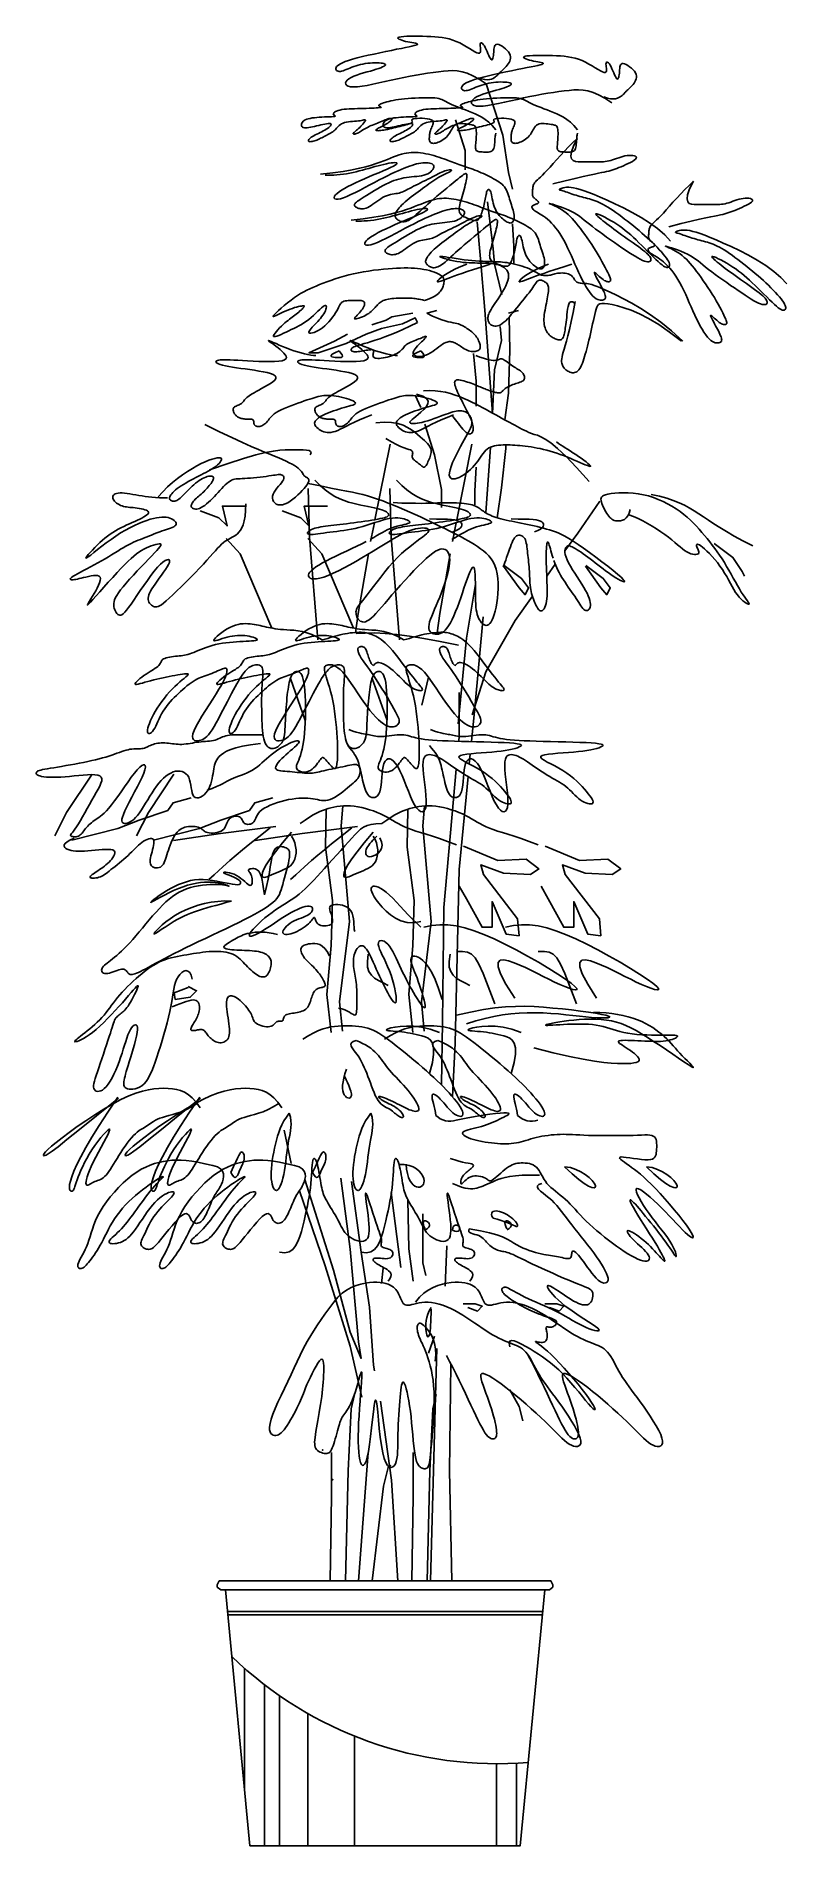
# Model space of a CAD drawing. Extents: x 708 to 987, y 826 to 1497.
import ezdxf

# ---------------------------------------------------------------- set-up
doc = ezdxf.new("R2010")
doc.units = 0
doc.header["$LTSCALE"] = 0.9
doc.header["$MEASUREMENT"] = 0
doc.header["$PDSIZE"] = 15
for name, color, linetype in [('3', 3, 'CONTINUOUS'), ('4', 4, 'CONTINUOUS'), ('7', 7, 'CONTINUOUS')]:
    doc.layers.add(name, color=color, linetype=linetype)

msp = doc.modelspace()

# ---------------------------------------------------------------- linework, layer by layer
at = {"layer": '3'}
for p, q in [((779.44, 913.1), (896.33, 913.1)), ((779.56, 911.87), (896.21, 911.87)), ((785.73, 892.08), (785.73, 847.19)), ((793.12, 885.99), (793.12, 826.21)), ((798.77, 881.86), (798.77, 826.21)), ((809.2, 875.28), (809.2, 826.21)), ((826.59, 866.87), (826.59, 826.21)), ((879.19, 856.68), (879.19, 826.21)), ((886.58, 856.87), (886.58, 826.21))]:
    msp.add_line(p, q, dxfattribs=at)
for points in [[(875.35, 1479.85), (872.75, 1481.55), (870.44, 1482.82), (868.36, 1483.72), (866.46, 1484.29), (864.68, 1484.61), (862.96, 1484.71), (861.26, 1484.66), (859.5, 1484.51), (857.65, 1484.3), (855.71, 1484.05), (853.68, 1483.76), (851.58, 1483.42), (849.4, 1483.04), (847.17, 1482.63), (844.88, 1482.18), (842.55, 1481.69), (840.19, 1481.17), (837.84, 1480.64), (835.53, 1480.12), (833.32, 1479.65), (831.24, 1479.23), (829.33, 1478.91), (827.64, 1478.7), (826.21, 1478.62), (825.07, 1478.7), (824.21, 1478.91), (823.64, 1479.23), (823.32, 1479.65), (823.26, 1480.12), (823.45, 1480.64), (823.86, 1481.17), (824.49, 1481.69), (825.32, 1482.18), (826.32, 1482.63), (827.45, 1483.06), (828.67, 1483.47), (829.93, 1483.85), (831.19, 1484.21), (832.42, 1484.55), (833.58, 1484.88), (834.63, 1485.19), (835.55, 1485.5), (836.34, 1485.79), (836.99, 1486.06), (837.49, 1486.31), (837.83, 1486.55), (838, 1486.77), (838, 1486.96), (837.82, 1487.14), (837.48, 1487.28), (836.99, 1487.41), (836.39, 1487.5), (835.69, 1487.57), (834.91, 1487.6), (834.08, 1487.61), (833.21, 1487.58), (832.33, 1487.51), (831.45, 1487.42), (830.56, 1487.29), (829.68, 1487.13), (828.81, 1486.95), (827.96, 1486.73), (827.13, 1486.49), (826.33, 1486.23), (825.57, 1485.94), (824.84, 1485.65), (824.14, 1485.35), (823.49, 1485.08), (822.88, 1484.83), (822.31, 1484.62), (821.78, 1484.47), (821.3, 1484.39), (820.86, 1484.38), (820.48, 1484.44), (820.15, 1484.57), (819.9, 1484.75), (819.72, 1484.98), (819.62, 1485.25), (819.61, 1485.54), (819.7, 1485.86), (819.89, 1486.19), (820.21, 1486.53), (820.67, 1486.88), (821.3, 1487.25), (822.1, 1487.64), (823.12, 1488.05), (824.36, 1488.48), (825.84, 1488.93), (827.58, 1489.4), (829.52, 1489.88), (831.6, 1490.37), (833.78, 1490.86), (835.98, 1491.33), (838.16, 1491.79), (840.24, 1492.22), (842.18, 1492.61), (843.92, 1492.95), (845.44, 1493.26), (846.76, 1493.52), (847.85, 1493.76), (848.71, 1493.96), (849.35, 1494.14), (849.75, 1494.3), (849.92, 1494.45), (849.85, 1494.58), (849.57, 1494.71), (849.12, 1494.83), (848.54, 1494.95), (847.85, 1495.08), (847.09, 1495.22), (846.29, 1495.38), (845.5, 1495.55), (844.74, 1495.75), (844.04, 1495.96), (843.45, 1496.18), (842.99, 1496.4), (842.7, 1496.61), (842.61, 1496.81), (842.75, 1496.99), (843.16, 1497.15), (843.86, 1497.27), (844.81, 1497.36), (845.97, 1497.42), (847.29, 1497.45), (848.74, 1497.47), (850.26, 1497.46), (851.82, 1497.43), (853.36, 1497.39), (854.85, 1497.34), (856.29, 1497.26), (857.69, 1497.14), (859.06, 1496.98), (860.39, 1496.75), (861.7, 1496.44), (863, 1496.05), (864.29, 1495.55), (865.58, 1494.95), (866.84, 1494.28), (868.05, 1493.57), (869.19, 1492.88), (870.23, 1492.25), (871.15, 1491.72), (871.92, 1491.33), (872.52, 1491.13), (872.94, 1491.15), (873.19, 1491.36), (873.31, 1491.71), (873.34, 1492.16), (873.3, 1492.68), (873.23, 1493.22), (873.17, 1493.74), (873.14, 1494.2), (873.17, 1494.56), (873.27, 1494.82), (873.42, 1494.96), (873.61, 1494.98), (873.85, 1494.89), (874.12, 1494.67), (874.42, 1494.32), (874.73, 1493.83), (875.06, 1493.22), (875.39, 1492.51), (875.73, 1491.76), (876.05, 1491), (876.37, 1490.28), (876.67, 1489.64), (876.94, 1489.14), (877.19, 1488.8), (877.4, 1488.68), (877.59, 1488.74), (877.74, 1488.97), (877.87, 1489.33), (877.97, 1489.79), (878.05, 1490.32), (878.12, 1490.9), (878.17, 1491.5), (878.22, 1492.09), (878.26, 1492.65), (878.33, 1493.17), (878.44, 1493.62), (878.59, 1493.99), (878.81, 1494.26), (879.12, 1494.42), (879.53, 1494.45), (880.04, 1494.33), (880.63, 1494.08), (881.28, 1493.73), (881.94, 1493.28), (882.58, 1492.77), (883.17, 1492.2), (883.68, 1491.61), (884.07, 1491.01), (884.32, 1490.42), (884.44, 1489.84), (884.44, 1489.28), (884.33, 1488.73), (884.14, 1488.2), (883.88, 1487.68), (883.57, 1487.19), (883.21, 1486.72), (882.83, 1486.27), (882.44, 1485.85), (882.05, 1485.45), (881.66, 1485.08), (881.29, 1484.73), (880.95, 1484.42), (880.64, 1484.14), (880.39, 1483.9), (880.18, 1483.68), (880.02, 1483.49), (879.87, 1483.32), (879.73, 1483.15), (879.58, 1482.98), (879.39, 1482.8), (879.15, 1482.6), (878.85, 1482.36), (878.46, 1482.09), (877.97, 1481.82), (877.38, 1481.58), (876.66, 1481.4), (875.82, 1481.33), (874.83, 1481.39), (873.7, 1481.62), (872.4, 1482.05)], [(922.02, 1472.72), (919.42, 1474.42), (917.11, 1475.69), (915.03, 1476.59), (913.13, 1477.16), (911.35, 1477.48), (909.63, 1477.58), (907.93, 1477.53), (906.17, 1477.38), (904.32, 1477.17), (902.38, 1476.92), (900.35, 1476.63), (898.25, 1476.29), (896.07, 1475.91), (893.84, 1475.5), (891.55, 1475.05), (889.22, 1474.56), (886.86, 1474.04), (884.51, 1473.51), (882.2, 1472.99), (879.99, 1472.52), (877.91, 1472.1), (876, 1471.78), (874.31, 1471.57), (872.88, 1471.49), (871.74, 1471.57), (870.88, 1471.78), (870.31, 1472.1), (869.99, 1472.52), (869.93, 1472.99), (870.12, 1473.51), (870.53, 1474.04), (871.16, 1474.56), (871.99, 1475.05), (872.99, 1475.5), (874.12, 1475.93), (875.34, 1476.34), (876.6, 1476.72), (877.86, 1477.08), (879.09, 1477.42), (880.25, 1477.75), (881.3, 1478.06), (882.22, 1478.37), (883.01, 1478.65), (883.66, 1478.93), (884.16, 1479.18), (884.5, 1479.42), (884.67, 1479.64), (884.67, 1479.83), (884.49, 1480.01), (884.15, 1480.15), (883.66, 1480.28), (883.06, 1480.37), (882.36, 1480.44), (881.58, 1480.47), (880.75, 1480.48), (879.88, 1480.45), (879, 1480.38), (878.12, 1480.29), (877.23, 1480.16), (876.35, 1480), (875.48, 1479.81), (874.63, 1479.6), (873.8, 1479.36), (873, 1479.1), (872.24, 1478.81), (871.51, 1478.52), (870.81, 1478.22), (870.16, 1477.95), (869.55, 1477.7), (868.98, 1477.49), (868.45, 1477.34), (867.97, 1477.26), (867.53, 1477.25), (867.15, 1477.31), (866.82, 1477.44), (866.57, 1477.62), (866.39, 1477.85), (866.29, 1478.12), (866.28, 1478.41), (866.37, 1478.73), (866.56, 1479.06), (866.88, 1479.4), (867.34, 1479.75), (867.97, 1480.12), (868.77, 1480.51), (869.79, 1480.92), (871.03, 1481.35), (872.51, 1481.8), (874.25, 1482.27), (876.19, 1482.75), (878.27, 1483.24), (880.45, 1483.73), (882.65, 1484.2), (884.83, 1484.66), (886.91, 1485.09), (888.85, 1485.48), (890.59, 1485.82), (892.11, 1486.13), (893.43, 1486.39), (894.52, 1486.63), (895.38, 1486.83), (896.02, 1487.01), (896.42, 1487.17), (896.59, 1487.32), (896.52, 1487.45), (896.24, 1487.58), (895.79, 1487.7), (895.21, 1487.82), (894.52, 1487.95), (893.76, 1488.09), (892.96, 1488.25), (892.17, 1488.42), (891.41, 1488.62), (890.71, 1488.83), (890.12, 1489.05), (889.66, 1489.27), (889.37, 1489.48), (889.28, 1489.68), (889.42, 1489.86), (889.83, 1490.02), (890.53, 1490.14), (891.48, 1490.23), (892.64, 1490.29), (893.96, 1490.32), (895.41, 1490.34), (896.93, 1490.33), (898.49, 1490.3), (900.03, 1490.26), (901.52, 1490.21), (902.96, 1490.13), (904.36, 1490.01), (905.73, 1489.85), (907.06, 1489.62), (908.37, 1489.31), (909.67, 1488.92), (910.96, 1488.42), (912.25, 1487.82), (913.51, 1487.15), (914.72, 1486.44), (915.86, 1485.75), (916.9, 1485.12), (917.82, 1484.59), (918.59, 1484.2), (919.19, 1484), (919.61, 1484.02), (919.86, 1484.23), (919.98, 1484.58), (920.01, 1485.03), (919.97, 1485.55), (919.9, 1486.09), (919.84, 1486.61), (919.81, 1487.07), (919.84, 1487.43), (919.94, 1487.69), (920.09, 1487.83), (920.28, 1487.85), (920.52, 1487.76), (920.79, 1487.54), (921.09, 1487.19), (921.4, 1486.7), (921.73, 1486.09), (922.06, 1485.38), (922.4, 1484.63), (922.72, 1483.87), (923.04, 1483.15), (923.34, 1482.51), (923.61, 1482.01), (923.86, 1481.67), (924.07, 1481.55), (924.26, 1481.61), (924.41, 1481.84), (924.54, 1482.19), (924.64, 1482.66), (924.72, 1483.19), (924.79, 1483.77), (924.84, 1484.37), (924.89, 1484.96), (924.93, 1485.52), (925, 1486.04), (925.11, 1486.49), (925.26, 1486.86), (925.48, 1487.13), (925.79, 1487.29), (926.2, 1487.32), (926.71, 1487.2), (927.3, 1486.95), (927.95, 1486.6), (928.61, 1486.15), (929.25, 1485.64), (929.84, 1485.07), (930.35, 1484.48), (930.74, 1483.88), (930.99, 1483.29), (931.11, 1482.71), (931.11, 1482.15), (931, 1481.6), (930.81, 1481.06), (930.55, 1480.55), (930.24, 1480.06), (929.88, 1479.59), (929.5, 1479.14), (929.11, 1478.72), (928.72, 1478.32), (928.33, 1477.95), (927.96, 1477.6), (927.62, 1477.29), (927.31, 1477.01), (927.06, 1476.77), (926.85, 1476.55), (926.69, 1476.36), (926.54, 1476.19), (926.4, 1476.02), (926.25, 1475.85), (926.06, 1475.67), (925.82, 1475.47), (925.52, 1475.23), (925.13, 1474.96), (924.64, 1474.69), (924.05, 1474.45), (923.33, 1474.27), (922.49, 1474.2), (921.5, 1474.26), (920.37, 1474.49), (919.07, 1474.92)], [(878.94, 1462.79), (877.64, 1464.28), (876.35, 1465.52), (875.06, 1466.54), (873.78, 1467.38), (872.52, 1468.08), (871.27, 1468.66), (870.04, 1469.17), (868.84, 1469.64), (867.66, 1470.1), (866.52, 1470.54), (865.43, 1470.98), (864.4, 1471.4), (863.43, 1471.8), (862.54, 1472.19), (861.74, 1472.55), (861.04, 1472.89), (860.44, 1473.2), (859.91, 1473.48), (859.42, 1473.73), (858.94, 1473.96), (858.42, 1474.15), (857.84, 1474.32), (857.16, 1474.45), (856.35, 1474.55), (855.38, 1474.61), (854.26, 1474.64), (853.04, 1474.65), (851.75, 1474.63), (850.4, 1474.58), (849.04, 1474.51), (847.69, 1474.43), (846.39, 1474.33), (845.15, 1474.21), (843.99, 1474.09), (842.9, 1473.95), (841.88, 1473.8), (840.94, 1473.64), (840.06, 1473.47), (839.26, 1473.29), (838.52, 1473.1), (837.85, 1472.91), (837.25, 1472.72), (836.74, 1472.52), (836.31, 1472.33), (835.97, 1472.14), (835.73, 1471.97), (835.59, 1471.81), (835.56, 1471.66), (835.64, 1471.54), (835.79, 1471.43), (835.99, 1471.34), (836.18, 1471.26), (836.34, 1471.19), (836.42, 1471.12), (836.39, 1471.07), (836.21, 1471.01), (835.85, 1470.96), (835.32, 1470.91), (834.64, 1470.85), (833.85, 1470.8), (832.95, 1470.76), (831.97, 1470.72), (830.93, 1470.68), (829.86, 1470.65), (828.77, 1470.63), (827.68, 1470.6), (826.6, 1470.58), (825.55, 1470.54), (824.54, 1470.5), (823.57, 1470.43), (822.67, 1470.34), (821.84, 1470.22), (821.1, 1470.07), (820.45, 1469.89), (819.9, 1469.69), (819.44, 1469.48), (819.09, 1469.26), (818.84, 1469.04), (818.7, 1468.83), (818.67, 1468.63), (818.75, 1468.45), (818.9, 1468.29), (819.08, 1468.15), (819.26, 1468.03), (819.4, 1467.92), (819.44, 1467.83), (819.36, 1467.76), (819.1, 1467.7), (818.65, 1467.65), (818.02, 1467.61), (817.26, 1467.58), (816.39, 1467.54), (815.44, 1467.51), (814.46, 1467.46), (813.48, 1467.41), (812.53, 1467.34), (811.65, 1467.24), (810.83, 1467.13), (810.08, 1466.99), (809.41, 1466.83), (808.81, 1466.64), (808.29, 1466.42), (807.84, 1466.17), (807.48, 1465.89), (807.2, 1465.58), (806.99, 1465.25), (806.87, 1464.91), (806.84, 1464.58), (806.89, 1464.27), (807.02, 1463.99), (807.24, 1463.76), (807.55, 1463.59), (807.95, 1463.49), (808.42, 1463.45), (808.97, 1463.48), (809.57, 1463.55), (810.23, 1463.66), (810.94, 1463.81), (811.69, 1463.98), (812.46, 1464.16), (813.25, 1464.35), (814.04, 1464.54), (814.81, 1464.72), (815.54, 1464.87), (816.2, 1464.98), (816.77, 1465.05), (817.24, 1465.07), (817.59, 1465.03), (817.78, 1464.91), (817.85, 1464.73), (817.78, 1464.5), (817.61, 1464.23), (817.34, 1463.92), (816.99, 1463.6), (816.56, 1463.27), (816.07, 1462.94), (815.53, 1462.62), (814.96, 1462.31), (814.37, 1462.01), (813.76, 1461.72), (813.15, 1461.43), (812.56, 1461.14), (811.99, 1460.85), (811.45, 1460.56), (810.96, 1460.26), (810.52, 1459.96), (810.15, 1459.67), (809.84, 1459.39), (809.61, 1459.13), (809.46, 1458.89), (809.4, 1458.7), (809.43, 1458.54), (809.56, 1458.43), (809.78, 1458.36), (810.07, 1458.33), (810.42, 1458.35), (810.82, 1458.4), (811.26, 1458.49), (811.71, 1458.61), (812.17, 1458.76), (812.63, 1458.93), (813.08, 1459.13), (813.53, 1459.34), (813.98, 1459.58), (814.42, 1459.82), (814.87, 1460.06), (815.32, 1460.31), (815.78, 1460.56), (816.24, 1460.8), (816.71, 1461.04), (817.17, 1461.28), (817.62, 1461.52), (818.06, 1461.78), (818.48, 1462.05), (818.88, 1462.34), (819.25, 1462.65), (819.58, 1462.98), (819.9, 1463.34), (820.22, 1463.7), (820.55, 1464.05), (820.9, 1464.4), (821.3, 1464.72), (821.75, 1465), (822.28, 1465.24), (822.89, 1465.44), (823.56, 1465.58), (824.29, 1465.69), (825.05, 1465.78), (825.81, 1465.84), (826.57, 1465.9), (827.3, 1465.96), (827.98, 1466.04), (828.6, 1466.13), (829.14, 1466.22), (829.6, 1466.31), (829.98, 1466.38), (830.28, 1466.41), (830.48, 1466.4), (830.58, 1466.33), (830.58, 1466.18), (830.47, 1465.95), (830.28, 1465.65), (830, 1465.29), (829.67, 1464.89), (829.29, 1464.47), (828.88, 1464.04), (828.47, 1463.62), (828.05, 1463.23), (827.66, 1462.87), (827.29, 1462.55), (826.96, 1462.26), (826.66, 1462.02), (826.42, 1461.8), (826.23, 1461.62), (826.09, 1461.47), (826.03, 1461.35), (826.04, 1461.26), (826.12, 1461.19), (826.25, 1461.16), (826.45, 1461.15), (826.69, 1461.18), (826.97, 1461.25), (827.28, 1461.35), (827.62, 1461.49), (827.98, 1461.68), (828.36, 1461.89), (828.77, 1462.13), (829.19, 1462.4), (829.63, 1462.67), (830.1, 1462.96), (830.58, 1463.24), (831.08, 1463.51), (831.61, 1463.78), (832.15, 1464.03), (832.71, 1464.28), (833.28, 1464.51), (833.86, 1464.75), (834.44, 1464.98), (835.04, 1465.22), (835.63, 1465.46), (836.23, 1465.71), (836.81, 1465.95), (837.38, 1466.19), (837.92, 1466.41), (838.43, 1466.6), (838.9, 1466.77), (839.32, 1466.89), (839.67, 1466.97), (839.96, 1467), (840.19, 1466.98), (840.34, 1466.91), (840.41, 1466.8), (840.42, 1466.66), (840.34, 1466.48), (840.19, 1466.27), (839.96, 1466.04), (839.65, 1465.78), (839.28, 1465.52), (838.85, 1465.24), (838.38, 1464.96), (837.89, 1464.67), (837.39, 1464.39), (836.9, 1464.13), (836.43, 1463.87), (835.98, 1463.64), (835.58, 1463.43), (835.23, 1463.24), (834.94, 1463.06), (834.71, 1462.91), (834.55, 1462.78), (834.47, 1462.67), (834.48, 1462.58), (834.58, 1462.51), (834.77, 1462.46), (835.04, 1462.43), (835.39, 1462.42), (835.81, 1462.44), (836.29, 1462.49), (836.84, 1462.55), (837.44, 1462.65), (838.08, 1462.77), (838.77, 1462.91), (839.49, 1463.08), (840.23, 1463.25), (841, 1463.44), (841.78, 1463.63), (842.57, 1463.83), (843.36, 1464.02), (844.13, 1464.2), (844.89, 1464.39), (845.6, 1464.56), (846.25, 1464.74), (846.83, 1464.92), (847.3, 1465.09), (847.67, 1465.27), (847.9, 1465.46), (848, 1465.65), (847.99, 1465.85), (847.93, 1466.04), (847.87, 1466.23), (847.84, 1466.4), (847.9, 1466.57), (848.1, 1466.71), (848.48, 1466.83), (849.07, 1466.92), (849.84, 1466.99), (850.73, 1467.01), (851.68, 1467), (852.63, 1466.95), (853.54, 1466.84), (854.34, 1466.68), (854.98, 1466.47), (855.42, 1466.2), (855.67, 1465.87), (855.77, 1465.51), (855.74, 1465.11), (855.63, 1464.69), (855.45, 1464.25), (855.25, 1463.81), (855.05, 1463.37), (854.88, 1462.94), (854.73, 1462.53), (854.62, 1462.13), (854.53, 1461.74), (854.45, 1461.36), (854.4, 1460.99), (854.36, 1460.62), (854.33, 1460.27), (854.31, 1459.92), (854.29, 1459.59), (854.3, 1459.26), (854.33, 1458.96), (854.38, 1458.68), (854.47, 1458.43), (854.59, 1458.22), (854.76, 1458.03), (854.97, 1457.89), (855.23, 1457.79), (855.53, 1457.73), (855.87, 1457.72), (856.25, 1457.75), (856.66, 1457.82), (857.1, 1457.94), (857.58, 1458.11), (858.08, 1458.32), (858.59, 1458.58), (859.11, 1458.88), (859.63, 1459.22), (860.14, 1459.61), (860.62, 1460.03), (861.07, 1460.49), (861.47, 1460.99), (861.83, 1461.52), (862.15, 1462.06), (862.44, 1462.61), (862.74, 1463.14), (863.04, 1463.63), (863.38, 1464.07), (863.77, 1464.45), (864.22, 1464.74), (864.74, 1464.93), (865.33, 1465.04), (865.96, 1465.08), (866.62, 1465.06), (867.28, 1465.01), (867.93, 1464.92), (868.55, 1464.83), (869.13, 1464.74), (869.63, 1464.67), (870.08, 1464.6), (870.46, 1464.52), (870.79, 1464.41), (871.06, 1464.25), (871.28, 1464.04), (871.45, 1463.75), (871.58, 1463.37), (871.67, 1462.89), (871.72, 1462.32), (871.75, 1461.68), (871.74, 1461), (871.72, 1460.29), (871.68, 1459.59), (871.63, 1458.9), (871.58, 1458.25), (871.53, 1457.66), (871.48, 1457.13), (871.45, 1456.65), (871.44, 1456.23), (871.45, 1455.87), (871.5, 1455.55), (871.59, 1455.29), (871.72, 1455.08), (871.91, 1454.91), (872.15, 1454.79), (872.44, 1454.69), (872.76, 1454.63), (873.13, 1454.58), (873.52, 1454.55), (873.95, 1454.53), (874.4, 1454.5), (874.86, 1454.47), (875.34, 1454.45), (875.82, 1454.44), (876.28, 1454.47), (876.72, 1454.53), (877.13, 1454.64), (877.49, 1454.82), (877.79, 1455.08), (878.03, 1455.42), (878.21, 1455.83), (878.34, 1456.3), (878.43, 1456.81), (878.5, 1457.36), (878.54, 1457.91), (878.58, 1458.47), (878.62, 1459.01), (878.66, 1459.52), (878.71, 1459.99), (878.77, 1460.41), (878.82, 1460.78), (878.87, 1461.08), (878.91, 1461.3), (878.93, 1461.45), (878.94, 1461.49)], [(909.25, 1462.79), (907.96, 1464.28), (906.66, 1465.52), (905.37, 1466.54), (904.09, 1467.38), (902.83, 1468.08), (901.58, 1468.66), (900.35, 1469.17), (899.15, 1469.64), (897.97, 1470.1), (896.83, 1470.54), (895.74, 1470.98), (894.71, 1471.4), (893.74, 1471.8), (892.85, 1472.19), (892.05, 1472.55), (891.35, 1472.89), (890.75, 1473.2), (890.22, 1473.48), (889.73, 1473.73), (889.25, 1473.96), (888.73, 1474.15), (888.15, 1474.32), (887.47, 1474.45), (886.66, 1474.55), (885.69, 1474.61), (884.58, 1474.64), (883.36, 1474.65), (882.06, 1474.63), (880.71, 1474.58), (879.35, 1474.51), (878, 1474.43), (876.7, 1474.33), (875.46, 1474.21), (874.3, 1474.09), (873.21, 1473.95), (872.2, 1473.8), (871.25, 1473.64), (870.37, 1473.47), (869.57, 1473.29), (868.83, 1473.1), (868.16, 1472.91), (867.57, 1472.72), (867.05, 1472.52), (866.62, 1472.33), (866.28, 1472.14), (866.04, 1471.97), (865.9, 1471.81), (865.87, 1471.66), (865.95, 1471.54), (866.1, 1471.43), (866.3, 1471.34), (866.49, 1471.26), (866.65, 1471.19), (866.73, 1471.12), (866.7, 1471.07), (866.52, 1471.01), (866.16, 1470.96), (865.63, 1470.91), (864.95, 1470.85), (864.16, 1470.8), (863.26, 1470.76), (862.28, 1470.72), (861.24, 1470.68), (860.17, 1470.65), (859.08, 1470.63), (857.99, 1470.6), (856.92, 1470.58), (855.86, 1470.54), (854.85, 1470.5), (853.88, 1470.43), (852.98, 1470.34), (852.16, 1470.22), (851.41, 1470.07), (850.77, 1469.89), (850.21, 1469.69), (849.75, 1469.48), (849.4, 1469.26), (849.15, 1469.04), (849.01, 1468.83), (848.98, 1468.63), (849.06, 1468.45), (849.21, 1468.29), (849.4, 1468.15), (849.57, 1468.03), (849.71, 1467.92), (849.75, 1467.83), (849.67, 1467.76), (849.41, 1467.7), (848.96, 1467.65), (848.33, 1467.61), (847.57, 1467.58), (846.7, 1467.54), (845.75, 1467.51), (844.77, 1467.46), (843.79, 1467.41), (842.84, 1467.34), (841.96, 1467.24), (841.14, 1467.13), (840.39, 1466.99), (839.72, 1466.83), (839.12, 1466.64), (838.6, 1466.42), (838.16, 1466.17), (837.79, 1465.89), (837.51, 1465.58), (837.3, 1465.25), (837.18, 1464.91), (837.15, 1464.58), (837.2, 1464.27), (837.33, 1463.99), (837.55, 1463.76), (837.86, 1463.59), (838.26, 1463.49), (838.73, 1463.45), (839.28, 1463.48), (839.88, 1463.55), (840.55, 1463.66), (841.25, 1463.81), (842, 1463.98), (842.77, 1464.16), (843.56, 1464.35), (844.35, 1464.54), (845.12, 1464.72), (845.85, 1464.87), (846.51, 1464.98), (847.09, 1465.05), (847.55, 1465.07), (847.9, 1465.03), (848.09, 1464.91), (848.16, 1464.73), (848.1, 1464.5), (847.92, 1464.23), (847.65, 1463.92), (847.3, 1463.6), (846.87, 1463.27), (846.38, 1462.94), (845.84, 1462.62), (845.27, 1462.31), (844.68, 1462.01), (844.07, 1461.72), (843.46, 1461.43), (842.87, 1461.14), (842.3, 1460.85), (841.76, 1460.56), (841.27, 1460.26), (840.84, 1459.96), (840.46, 1459.67), (840.15, 1459.39), (839.92, 1459.13), (839.77, 1458.89), (839.71, 1458.7), (839.74, 1458.54), (839.87, 1458.43), (840.09, 1458.36), (840.38, 1458.33), (840.73, 1458.35), (841.13, 1458.4), (841.57, 1458.49), (842.02, 1458.61), (842.48, 1458.76), (842.94, 1458.93), (843.39, 1459.13), (843.84, 1459.34), (844.29, 1459.58), (844.73, 1459.82), (845.18, 1460.06), (845.63, 1460.31), (846.09, 1460.56), (846.55, 1460.8), (847.02, 1461.04), (847.48, 1461.28), (847.93, 1461.52), (848.37, 1461.78), (848.79, 1462.05), (849.19, 1462.34), (849.56, 1462.65), (849.89, 1462.98), (850.21, 1463.34), (850.53, 1463.7), (850.86, 1464.05), (851.21, 1464.4), (851.61, 1464.72), (852.06, 1465), (852.59, 1465.24), (853.2, 1465.44), (853.88, 1465.58), (854.6, 1465.69), (855.36, 1465.78), (856.12, 1465.84), (856.88, 1465.9), (857.61, 1465.96), (858.29, 1466.04), (858.91, 1466.13), (859.45, 1466.22), (859.91, 1466.31), (860.29, 1466.38), (860.59, 1466.41), (860.79, 1466.4), (860.89, 1466.33), (860.89, 1466.18), (860.78, 1465.95), (860.59, 1465.65), (860.31, 1465.29), (859.98, 1464.89), (859.6, 1464.47), (859.19, 1464.04), (858.78, 1463.62), (858.36, 1463.23), (857.97, 1462.87), (857.6, 1462.55), (857.27, 1462.26), (856.97, 1462.02), (856.73, 1461.8), (856.54, 1461.62), (856.41, 1461.47), (856.34, 1461.35), (856.35, 1461.26), (856.43, 1461.19), (856.57, 1461.16), (856.76, 1461.15), (857, 1461.18), (857.28, 1461.25), (857.59, 1461.35), (857.93, 1461.49), (858.29, 1461.68), (858.67, 1461.89), (859.08, 1462.13), (859.5, 1462.4), (859.94, 1462.67), (860.41, 1462.96), (860.89, 1463.24), (861.39, 1463.51), (861.92, 1463.78), (862.46, 1464.03), (863.02, 1464.28), (863.59, 1464.51), (864.17, 1464.75), (864.75, 1464.98), (865.35, 1465.22), (865.94, 1465.46), (866.54, 1465.71), (867.12, 1465.95), (867.69, 1466.19), (868.23, 1466.41), (868.74, 1466.6), (869.21, 1466.77), (869.63, 1466.89), (869.99, 1466.97), (870.28, 1467), (870.5, 1466.98), (870.65, 1466.91), (870.72, 1466.8), (870.73, 1466.66), (870.66, 1466.48), (870.5, 1466.27), (870.27, 1466.04), (869.96, 1465.78), (869.59, 1465.52), (869.16, 1465.24), (868.69, 1464.96), (868.2, 1464.67), (867.71, 1464.39), (867.21, 1464.13), (866.74, 1463.87), (866.29, 1463.64), (865.89, 1463.43), (865.54, 1463.24), (865.25, 1463.06), (865.02, 1462.91), (864.86, 1462.78), (864.78, 1462.67), (864.79, 1462.58), (864.89, 1462.51), (865.08, 1462.46), (865.35, 1462.43), (865.7, 1462.42), (866.12, 1462.44), (866.6, 1462.49), (867.15, 1462.55), (867.75, 1462.65), (868.39, 1462.77), (869.08, 1462.91), (869.8, 1463.08), (870.54, 1463.25), (871.31, 1463.44), (872.09, 1463.63), (872.88, 1463.83), (873.67, 1464.02), (874.45, 1464.2), (875.2, 1464.39), (875.91, 1464.56), (876.56, 1464.74), (877.14, 1464.92), (877.62, 1465.09), (877.98, 1465.27), (878.21, 1465.46), (878.31, 1465.65), (878.3, 1465.85), (878.24, 1466.04), (878.18, 1466.23), (878.15, 1466.4), (878.21, 1466.57), (878.41, 1466.71), (878.79, 1466.83), (879.38, 1466.92), (880.15, 1466.99), (881.04, 1467.01), (881.99, 1467), (882.94, 1466.95), (883.85, 1466.84), (884.65, 1466.68), (885.29, 1466.47), (885.73, 1466.2), (885.98, 1465.87), (886.08, 1465.51), (886.06, 1465.11), (885.94, 1464.69), (885.77, 1464.25), (885.56, 1463.81), (885.36, 1463.37), (885.19, 1462.94), (885.04, 1462.53), (884.93, 1462.13), (884.84, 1461.74), (884.77, 1461.36), (884.71, 1460.99), (884.67, 1460.62), (884.64, 1460.27), (884.62, 1459.92), (884.6, 1459.59), (884.61, 1459.26), (884.64, 1458.96), (884.69, 1458.68), (884.78, 1458.43), (884.91, 1458.22), (885.07, 1458.03), (885.28, 1457.89), (885.54, 1457.79), (885.84, 1457.73), (886.18, 1457.72), (886.56, 1457.75), (886.97, 1457.82), (887.41, 1457.94), (887.89, 1458.11), (888.39, 1458.32), (888.9, 1458.58), (889.43, 1458.88), (889.94, 1459.22), (890.45, 1459.61), (890.93, 1460.03), (891.38, 1460.49), (891.79, 1460.99), (892.14, 1461.52), (892.46, 1462.06), (892.75, 1462.61), (893.05, 1463.14), (893.36, 1463.63), (893.69, 1464.07), (894.08, 1464.45), (894.53, 1464.74), (895.05, 1464.93), (895.64, 1465.04), (896.27, 1465.08), (896.93, 1465.06), (897.59, 1465.01), (898.24, 1464.92), (898.86, 1464.83), (899.44, 1464.74), (899.94, 1464.67), (900.39, 1464.6), (900.77, 1464.52), (901.1, 1464.41), (901.37, 1464.25), (901.59, 1464.04), (901.76, 1463.75), (901.89, 1463.37), (901.98, 1462.89), (902.03, 1462.32), (902.06, 1461.68), (902.05, 1461), (902.03, 1460.29), (901.99, 1459.59), (901.94, 1458.9), (901.89, 1458.25), (901.84, 1457.66), (901.79, 1457.13), (901.76, 1456.65), (901.75, 1456.23), (901.76, 1455.87), (901.81, 1455.55), (901.9, 1455.29), (902.04, 1455.08), (902.22, 1454.91), (902.46, 1454.79), (902.75, 1454.69), (903.07, 1454.63), (903.44, 1454.58), (903.83, 1454.55), (904.26, 1454.53), (904.71, 1454.5), (905.17, 1454.47), (905.65, 1454.45), (906.13, 1454.44), (906.59, 1454.47), (907.03, 1454.53), (907.44, 1454.64), (907.8, 1454.82), (908.1, 1455.08), (908.34, 1455.42), (908.52, 1455.83), (908.65, 1456.3), (908.74, 1456.81), (908.81, 1457.36), (908.86, 1457.91), (908.89, 1458.47), (908.93, 1459.01), (908.97, 1459.52), (909.03, 1459.99), (909.08, 1460.41), (909.13, 1460.78), (909.18, 1461.08), (909.22, 1461.3), (909.24, 1461.45), (909.25, 1461.49)], [(909.17, 1459.51), (907.55, 1458.01), (905.98, 1456.44), (904.45, 1454.84), (902.98, 1453.25), (901.59, 1451.71), (900.29, 1450.25), (899.09, 1448.91), (898.01, 1447.72), (897.06, 1446.72), (896.23, 1445.89), (895.52, 1445.2), (894.91, 1444.63), (894.4, 1444.16), (893.98, 1443.76), (893.63, 1443.4), (893.36, 1443.07), (893.14, 1442.75), (892.98, 1442.43), (892.86, 1442.1), (892.78, 1441.78), (892.72, 1441.45), (892.69, 1441.13), (892.66, 1440.8), (892.63, 1440.48), (892.61, 1440.15), (892.57, 1439.83), (892.55, 1439.52), (892.54, 1439.21), (892.54, 1438.91), (892.56, 1438.62), (892.62, 1438.35), (892.71, 1438.1), (892.83, 1437.87), (892.99, 1437.65), (893.18, 1437.45), (893.38, 1437.26), (893.6, 1437.08), (893.81, 1436.91), (894.02, 1436.75), (894.22, 1436.59), (894.4, 1436.42), (894.55, 1436.26), (894.67, 1436.11), (894.76, 1435.95), (894.79, 1435.81), (894.78, 1435.67), (894.71, 1435.55), (894.58, 1435.43), (894.39, 1435.33), (894.15, 1435.24), (893.87, 1435.15), (893.57, 1435.05), (893.28, 1434.95), (893, 1434.84), (892.76, 1434.72), (892.56, 1434.57), (892.43, 1434.39), (892.37, 1434.19), (892.38, 1433.97), (892.45, 1433.74), (892.6, 1433.49), (892.81, 1433.23), (893.08, 1432.96), (893.43, 1432.69), (893.84, 1432.42), (894.31, 1432.14), (894.84, 1431.83), (895.42, 1431.49), (896.05, 1431.11), (896.71, 1430.67), (897.4, 1430.17), (898.12, 1429.59), (898.86, 1428.93), (899.62, 1428.17), (900.38, 1427.33), (901.15, 1426.4), (901.92, 1425.38), (902.69, 1424.28), (903.44, 1423.09), (904.18, 1421.8), (904.91, 1420.44), (905.61, 1419), (906.3, 1417.51), (906.98, 1415.99), (907.66, 1414.45), (908.33, 1412.91), (909, 1411.39), (909.67, 1409.91), (910.35, 1408.48), (911.03, 1407.11), (911.72, 1405.83), (912.4, 1404.64), (913.07, 1403.55), (913.73, 1402.58), (914.38, 1401.74), (915.01, 1401.04), (915.62, 1400.49), (916.21, 1400.09), (916.77, 1399.8), (917.29, 1399.62), (917.77, 1399.54), (918.2, 1399.53), (918.58, 1399.58), (918.91, 1399.67), (919.18, 1399.79), (919.39, 1399.95), (919.53, 1400.13), (919.62, 1400.36), (919.66, 1400.64), (919.63, 1400.96), (919.55, 1401.33), (919.42, 1401.76), (919.23, 1402.25), (918.99, 1402.79), (918.72, 1403.37), (918.41, 1403.99), (918.09, 1404.63), (917.74, 1405.28), (917.39, 1405.94), (917.03, 1406.59), (916.69, 1407.23), (916.36, 1407.84), (916.07, 1408.4), (915.82, 1408.89), (915.64, 1409.3), (915.53, 1409.6), (915.51, 1409.79), (915.59, 1409.84), (915.78, 1409.74), (916.07, 1409.51), (916.43, 1409.19), (916.85, 1408.8), (917.32, 1408.37), (917.8, 1407.94), (918.29, 1407.53), (918.77, 1407.17), (919.21, 1406.88), (919.62, 1406.67), (919.99, 1406.53), (920.33, 1406.44), (920.63, 1406.4), (920.89, 1406.41), (921.11, 1406.45), (921.29, 1406.52), (921.43, 1406.61), (921.53, 1406.74), (921.57, 1406.92), (921.56, 1407.16), (921.49, 1407.48), (921.35, 1407.89), (921.14, 1408.41), (920.86, 1409.04), (920.49, 1409.81), (920.06, 1410.7), (919.55, 1411.69), (918.97, 1412.77), (918.34, 1413.91), (917.66, 1415.12), (916.93, 1416.36), (916.17, 1417.62), (915.37, 1418.9), (914.54, 1420.16), (913.7, 1421.42), (912.85, 1422.65), (912, 1423.85), (911.15, 1425), (910.33, 1426.1), (909.53, 1427.14), (908.76, 1428.1), (908.01, 1429), (907.27, 1429.83), (906.54, 1430.59), (905.79, 1431.3), (905.03, 1431.96), (904.23, 1432.56), (903.39, 1433.12), (902.51, 1433.64), (901.62, 1434.11), (900.77, 1434.53), (900.02, 1434.87), (899.4, 1435.15), (898.98, 1435.33), (898.81, 1435.43), (898.91, 1435.43), (899.35, 1435.33), (900.06, 1435.12), (900.99, 1434.83), (902.09, 1434.47), (903.3, 1434.04), (904.56, 1433.56), (905.81, 1433.03), (907, 1432.48), (908.08, 1431.9), (909.07, 1431.29), (910, 1430.66), (910.9, 1429.99), (911.8, 1429.28), (912.72, 1428.52), (913.71, 1427.71), (914.8, 1426.85), (915.99, 1425.93), (917.28, 1424.96), (918.65, 1423.97), (920.07, 1422.95), (921.51, 1421.93), (922.96, 1420.92), (924.38, 1419.94), (925.77, 1418.99), (927.09, 1418.1), (928.33, 1417.27), (929.5, 1416.51), (930.6, 1415.83), (931.6, 1415.23), (932.52, 1414.72), (933.34, 1414.32), (934.07, 1414.02), (934.7, 1413.83), (935.22, 1413.75), (935.66, 1413.75), (936, 1413.84), (936.25, 1413.99), (936.42, 1414.2), (936.51, 1414.45), (936.52, 1414.74), (936.46, 1415.05), (936.32, 1415.38), (936.09, 1415.74), (935.77, 1416.14), (935.37, 1416.57), (934.87, 1417.04), (934.27, 1417.56), (933.56, 1418.13), (932.76, 1418.75), (931.86, 1419.41), (930.89, 1420.11), (929.86, 1420.84), (928.81, 1421.58), (927.74, 1422.34), (926.67, 1423.08), (925.62, 1423.82), (924.62, 1424.54), (923.65, 1425.24), (922.72, 1425.92), (921.83, 1426.58), (920.99, 1427.22), (920.18, 1427.84), (919.42, 1428.44), (918.69, 1429.01), (918.01, 1429.57), (917.4, 1430.09), (916.87, 1430.56), (916.46, 1430.96), (916.18, 1431.28), (916.05, 1431.51), (916.12, 1431.62), (916.38, 1431.61), (916.87, 1431.46), (917.56, 1431.18), (918.4, 1430.8), (919.37, 1430.31), (920.43, 1429.75), (921.55, 1429.12), (922.69, 1428.43), (923.82, 1427.72), (924.91, 1426.98), (925.96, 1426.21), (926.98, 1425.42), (927.99, 1424.59), (928.99, 1423.73), (929.99, 1422.82), (931.01, 1421.87), (932.05, 1420.87), (933.12, 1419.82), (934.2, 1418.74), (935.28, 1417.66), (936.34, 1416.6), (937.36, 1415.6), (938.32, 1414.67), (939.2, 1413.85), (939.99, 1413.15), (940.66, 1412.61), (941.23, 1412.2), (941.71, 1411.92), (942.11, 1411.75), (942.43, 1411.67), (942.7, 1411.67), (942.91, 1411.74), (943.09, 1411.85), (943.24, 1412.01), (943.35, 1412.2), (943.41, 1412.44), (943.42, 1412.73), (943.35, 1413.08), (943.21, 1413.49), (942.99, 1413.97), (942.66, 1414.52), (942.23, 1415.16), (941.7, 1415.86), (941.08, 1416.62), (940.39, 1417.43), (939.62, 1418.28), (938.8, 1419.16), (937.93, 1420.05), (937.03, 1420.94), (936.1, 1421.83), (935.14, 1422.71), (934.15, 1423.59), (933.15, 1424.46), (932.12, 1425.33), (931.08, 1426.2), (930.02, 1427.07), (928.94, 1427.93), (927.86, 1428.8), (926.76, 1429.65), (925.67, 1430.49), (924.59, 1431.29), (923.54, 1432.07), (922.51, 1432.79), (921.52, 1433.46), (920.57, 1434.06), (919.68, 1434.59), (918.83, 1435.06), (918.02, 1435.46), (917.25, 1435.82), (916.5, 1436.13), (915.78, 1436.4), (915.07, 1436.65), (914.36, 1436.87), (913.66, 1437.08), (912.96, 1437.28), (912.25, 1437.48), (911.55, 1437.67), (910.84, 1437.86), (910.14, 1438.05), (909.44, 1438.25), (908.73, 1438.46), (908.03, 1438.68), (907.34, 1438.91), (906.66, 1439.14), (906.01, 1439.37), (905.39, 1439.59), (904.81, 1439.79), (904.29, 1439.97), (903.82, 1440.12), (903.42, 1440.24), (903.09, 1440.33), (902.84, 1440.41), (902.65, 1440.47), (902.54, 1440.53), (902.5, 1440.59), (902.55, 1440.67), (902.67, 1440.77), (902.87, 1440.89), (903.16, 1441.02), (903.54, 1441.15), (904, 1441.27), (904.57, 1441.36), (905.23, 1441.42), (905.99, 1441.41), (906.86, 1441.34), (907.83, 1441.19), (908.95, 1440.95), (910.24, 1440.59), (911.72, 1440.1), (913.44, 1439.48), (915.41, 1438.7), (917.67, 1437.75), (920.25, 1436.62), (923.15, 1435.29), (926.29, 1433.78), (929.55, 1432.09), (932.83, 1430.24), (936.01, 1428.23), (938.97, 1426.09), (941.61, 1423.82), (943.81, 1421.44)], [(909.17, 1459.51), (907.75, 1456.66), (906.99, 1454.51), (906.8, 1452.97), (907.05, 1451.94), (907.66, 1451.32), (908.5, 1451), (909.47, 1450.88), (910.46, 1450.86), (911.4, 1450.86), (912.26, 1450.86), (913.06, 1450.86), (913.81, 1450.86), (914.52, 1450.86), (915.18, 1450.86), (915.83, 1450.86), (916.46, 1450.86), (917.08, 1450.86), (917.69, 1450.87), (918.31, 1450.89), (918.94, 1450.92), (919.57, 1450.98), (920.22, 1451.07), (920.89, 1451.2), (921.58, 1451.37), (922.3, 1451.58), (923.04, 1451.82), (923.79, 1452.08), (924.56, 1452.35), (925.33, 1452.6), (926.11, 1452.84), (926.88, 1453.03), (927.64, 1453.17), (928.39, 1453.24), (929.1, 1453.25), (929.74, 1453.2), (930.29, 1453.1), (930.72, 1452.93), (931, 1452.72), (931.12, 1452.46), (931.04, 1452.16), (930.74, 1451.82), (930.26, 1451.44), (929.62, 1451.04), (928.87, 1450.64), (928.04, 1450.22), (927.16, 1449.82), (926.27, 1449.43), (925.41, 1449.06), (924.6, 1448.72), (923.83, 1448.42), (923.09, 1448.14), (922.35, 1447.89), (921.61, 1447.65), (920.84, 1447.44), (920.03, 1447.23), (919.16, 1447.04), (918.2, 1446.85), (917.05, 1446.63), (915.6, 1446.34), (913.74, 1445.95), (911.37, 1445.42), (908.38, 1444.72), (904.65, 1443.8), (900.07, 1442.64)], [(813.97, 1446.29), (818.49, 1446.79), (822.35, 1447.33), (825.64, 1447.89), (828.42, 1448.47), (830.78, 1449.05), (832.79, 1449.63), (834.52, 1450.21), (836.06, 1450.76), (837.46, 1451.29), (838.75, 1451.78), (839.95, 1452.24), (841.06, 1452.67), (842.11, 1453.05), (843.09, 1453.4), (844.03, 1453.69), (844.94, 1453.93), (845.82, 1454.12), (846.69, 1454.26), (847.55, 1454.34), (848.42, 1454.38), (849.29, 1454.37), (850.17, 1454.32), (851.08, 1454.22), (852.01, 1454.08), (852.97, 1453.89), (853.96, 1453.68), (854.95, 1453.43), (855.94, 1453.17), (856.92, 1452.88), (857.88, 1452.59), (858.79, 1452.28), (859.66, 1451.98), (860.47, 1451.69), (861.23, 1451.4), (861.95, 1451.12), (862.64, 1450.85), (863.31, 1450.58), (863.97, 1450.32), (864.62, 1450.07), (865.29, 1449.82), (865.98, 1449.58), (866.68, 1449.34), (867.41, 1449.11), (868.14, 1448.87), (868.89, 1448.62), (869.66, 1448.36), (870.43, 1448.09), (871.21, 1447.8), (872, 1447.5), (872.79, 1447.17), (873.58, 1446.83), (874.37, 1446.48), (875.15, 1446.11), (875.92, 1445.74), (876.68, 1445.37), (877.42, 1444.99), (878.14, 1444.61), (878.83, 1444.23), (879.5, 1443.83), (880.13, 1443.42), (880.71, 1442.99), (881.26, 1442.54), (881.75, 1442.05), (882.18, 1441.53), (882.56, 1440.97), (882.89, 1440.37), (883.17, 1439.75), (883.42, 1439.1), (883.65, 1438.42), (883.86, 1437.74), (884.07, 1437.04), (884.28, 1436.34), (884.5, 1435.64), (884.73, 1434.94), (884.95, 1434.25), (885.16, 1433.57), (885.35, 1432.91), (885.51, 1432.27), (885.64, 1431.66), (885.72, 1431.08), (885.75, 1430.53), (885.72, 1430.02), (885.65, 1429.55), (885.53, 1429.15), (885.37, 1428.8), (885.16, 1428.52), (884.92, 1428.32), (884.64, 1428.19), (884.32, 1428.15), (883.98, 1428.19), (883.61, 1428.31), (883.22, 1428.49), (882.81, 1428.73), (882.39, 1429.01), (881.97, 1429.34), (881.53, 1429.71), (881.1, 1430.1), (880.67, 1430.52), (880.26, 1430.98), (879.86, 1431.48), (879.47, 1432.02), (879.12, 1432.62), (878.79, 1433.26), (878.5, 1433.96), (878.25, 1434.72), (878.03, 1435.51), (877.84, 1436.32), (877.67, 1437.11), (877.51, 1437.88), (877.36, 1438.58), (877.21, 1439.21), (877.06, 1439.73), (876.89, 1440.12), (876.71, 1440.4), (876.53, 1440.56), (876.35, 1440.62), (876.16, 1440.58), (875.99, 1440.45), (875.83, 1440.23), (875.69, 1439.94), (875.56, 1439.59), (875.45, 1439.17), (875.35, 1438.7), (875.25, 1438.18), (875.16, 1437.62), (875.06, 1437.02), (874.95, 1436.4), (874.82, 1435.76), (874.68, 1435.11), (874.51, 1434.45), (874.34, 1433.8), (874.15, 1433.16), (873.96, 1432.54), (873.76, 1431.96), (873.57, 1431.42), (873.38, 1430.93), (873.19, 1430.5), (873, 1430.13), (872.8, 1429.82), (872.59, 1429.57), (872.36, 1429.38), (872.09, 1429.24), (871.78, 1429.16), (871.43, 1429.13), (871.02, 1429.15), (870.58, 1429.23), (870.1, 1429.34), (869.6, 1429.49), (869.08, 1429.66), (868.57, 1429.86), (868.08, 1430.07), (867.6, 1430.28), (867.16, 1430.5), (866.75, 1430.73), (866.39, 1430.97), (866.08, 1431.23), (865.81, 1431.52), (865.6, 1431.85), (865.45, 1432.23), (865.36, 1432.66), (865.34, 1433.15), (865.38, 1433.7), (865.47, 1434.3), (865.61, 1434.95), (865.78, 1435.65), (865.98, 1436.39), (866.21, 1437.18), (866.45, 1438), (866.69, 1438.85), (866.94, 1439.72), (867.18, 1440.59), (867.41, 1441.45), (867.63, 1442.28), (867.82, 1443.06), (867.98, 1443.77), (868.11, 1444.41), (868.2, 1444.96), (868.24, 1445.42), (868.25, 1445.79), (868.22, 1446.08), (868.16, 1446.29), (868.06, 1446.43), (867.92, 1446.5), (867.75, 1446.5), (867.54, 1446.45), (867.28, 1446.32), (866.96, 1446.12), (866.57, 1445.84), (866.09, 1445.47), (865.51, 1445), (864.82, 1444.44), (863.99, 1443.77), (863.03, 1442.98), (861.96, 1442.1), (860.8, 1441.15), (859.59, 1440.15), (858.35, 1439.12), (857.11, 1438.08), (855.9, 1437.05), (854.75, 1436.05), (853.69, 1435.1), (852.7, 1434.22), (851.79, 1433.39), (850.95, 1432.62), (850.18, 1431.91), (849.46, 1431.27), (848.8, 1430.71), (848.18, 1430.21), (847.61, 1429.79), (847.07, 1429.44), (846.56, 1429.15), (846.09, 1428.93), (845.64, 1428.77), (845.22, 1428.67), (844.82, 1428.62), (844.43, 1428.62), (844.06, 1428.67), (843.7, 1428.76), (843.37, 1428.89), (843.05, 1429.05), (842.76, 1429.23), (842.49, 1429.42), (842.25, 1429.63), (842.05, 1429.85), (841.88, 1430.07), (841.74, 1430.29), (841.65, 1430.52), (841.6, 1430.77), (841.59, 1431.04), (841.64, 1431.33), (841.74, 1431.65), (841.9, 1432.01), (842.12, 1432.41), (842.4, 1432.85), (842.75, 1433.32), (843.15, 1433.82), (843.61, 1434.34), (844.14, 1434.89), (844.72, 1435.46), (845.37, 1436.05), (846.07, 1436.65), (846.83, 1437.26), (847.62, 1437.88), (848.45, 1438.5), (849.28, 1439.12), (850.13, 1439.74), (850.97, 1440.35), (851.79, 1440.95), (852.59, 1441.54), (853.37, 1442.11), (854.13, 1442.67), (854.88, 1443.21), (855.62, 1443.72), (856.36, 1444.22), (857.1, 1444.69), (857.86, 1445.13), (858.62, 1445.55), (859.37, 1445.94), (860.09, 1446.3), (860.76, 1446.63), (861.36, 1446.92), (861.86, 1447.18), (862.24, 1447.4), (862.48, 1447.59), (862.56, 1447.73), (862.5, 1447.83), (862.31, 1447.89), (862.02, 1447.9), (861.63, 1447.87), (861.17, 1447.8), (860.65, 1447.68), (860.09, 1447.51), (859.52, 1447.3), (858.91, 1447.05), (858.28, 1446.75), (857.62, 1446.42), (856.93, 1446.06), (856.2, 1445.68), (855.42, 1445.27), (854.61, 1444.85), (853.75, 1444.41), (852.86, 1443.96), (851.95, 1443.51), (851.03, 1443.06), (850.14, 1442.62), (849.27, 1442.19), (848.44, 1441.78), (847.68, 1441.39), (846.98, 1441.02), (846.35, 1440.68), (845.76, 1440.38), (845.21, 1440.1), (844.67, 1439.85), (844.15, 1439.63), (843.61, 1439.45), (843.06, 1439.29), (842.47, 1439.17), (841.86, 1439.07), (841.22, 1438.97), (840.55, 1438.86), (839.86, 1438.72), (839.16, 1438.54), (838.44, 1438.31), (837.72, 1438), (836.98, 1437.61), (836.25, 1437.15), (835.52, 1436.65), (834.79, 1436.12), (834.08, 1435.6), (833.39, 1435.1), (832.72, 1434.64), (832.09, 1434.25), (831.48, 1433.94), (830.91, 1433.71), (830.37, 1433.55), (829.86, 1433.46), (829.38, 1433.43), (828.93, 1433.45), (828.51, 1433.51), (828.12, 1433.6), (827.75, 1433.72), (827.42, 1433.87), (827.14, 1434.03), (826.9, 1434.22), (826.72, 1434.42), (826.6, 1434.64), (826.56, 1434.87), (826.6, 1435.11), (826.73, 1435.36), (826.94, 1435.62), (827.24, 1435.9), (827.64, 1436.21), (828.12, 1436.56), (828.7, 1436.94), (829.37, 1437.37), (830.14, 1437.85), (830.99, 1438.39), (831.93, 1438.98), (832.92, 1439.6), (833.96, 1440.23), (835.03, 1440.87), (836.11, 1441.48), (837.18, 1442.07), (838.22, 1442.61), (839.23, 1443.1), (840.21, 1443.52), (841.16, 1443.89), (842.09, 1444.22), (843.02, 1444.49), (843.94, 1444.72), (844.86, 1444.91), (845.8, 1445.06), (846.76, 1445.18), (847.72, 1445.28), (848.68, 1445.37), (849.63, 1445.47), (850.55, 1445.58), (851.43, 1445.72), (852.25, 1445.91), (853.02, 1446.14), (853.71, 1446.45), (854.33, 1446.8), (854.85, 1447.2), (855.28, 1447.61), (855.62, 1448.04), (855.85, 1448.47), (855.97, 1448.87), (855.98, 1449.24), (855.87, 1449.57), (855.64, 1449.85), (855.32, 1450.09), (854.91, 1450.27), (854.42, 1450.41), (853.86, 1450.5), (853.24, 1450.55), (852.59, 1450.54), (851.89, 1450.49), (851.16, 1450.39), (850.4, 1450.25), (849.59, 1450.06), (848.75, 1449.83), (847.86, 1449.56), (846.92, 1449.24), (845.95, 1448.88), (844.92, 1448.48), (843.84, 1448.04), (842.69, 1447.54), (841.47, 1446.99), (840.17, 1446.38), (838.78, 1445.7), (837.29, 1444.95), (835.7, 1444.13), (833.99, 1443.23), (832.22, 1442.28), (830.41, 1441.32), (828.62, 1440.38), (826.88, 1439.49), (825.24, 1438.69), (823.74, 1438.01), (822.41, 1437.49), (821.31, 1437.15), (820.42, 1436.98), (819.75, 1436.97), (819.29, 1437.09), (819.04, 1437.33), (819, 1437.66), (819.16, 1438.09), (819.53, 1438.57), (820.08, 1439.11), (820.82, 1439.69), (821.74, 1440.31), (822.82, 1440.96), (824.05, 1441.65), (825.42, 1442.36), (826.93, 1443.09), (828.55, 1443.84), (830.27, 1444.6), (832.05, 1445.36), (833.84, 1446.11), (835.57, 1446.84), (837.2, 1447.53), (838.68, 1448.17), (839.95, 1448.74), (840.97, 1449.24), (841.68, 1449.66), (842.11, 1449.99), (842.28, 1450.25), (842.22, 1450.43), (841.95, 1450.53), (841.5, 1450.57), (840.9, 1450.55), (840.17, 1450.47), (839.34, 1450.34), (838.42, 1450.15), (837.42, 1449.93), (836.36, 1449.68), (835.26, 1449.39), (834.12, 1449.09), (832.96, 1448.77), (831.8, 1448.45), (830.64, 1448.13), (829.48, 1447.81), (828.32, 1447.5), (827.16, 1447.21), (825.99, 1446.93), (824.81, 1446.69), (823.62, 1446.47), (822.41, 1446.29), (821.19, 1446.15), (819.99, 1446.04), (818.86, 1445.96), (817.84, 1445.91), (816.97, 1445.88), (816.29, 1445.86), (815.86, 1445.86), (815.7, 1445.86)], [(952.26, 1443.65), (950.65, 1442.14), (949.07, 1440.57), (947.54, 1438.98), (946.08, 1437.39), (944.69, 1435.84), (943.38, 1434.38), (942.19, 1433.04), (941.11, 1431.86), (940.16, 1430.86), (939.33, 1430.02), (938.62, 1429.33), (938.01, 1428.76), (937.5, 1428.29), (937.07, 1427.89), (936.73, 1427.54), (936.45, 1427.21), (936.24, 1426.88), (936.08, 1426.56), (935.96, 1426.23), (935.88, 1425.91), (935.82, 1425.59), (935.78, 1425.26), (935.76, 1424.94), (935.73, 1424.61), (935.7, 1424.29), (935.67, 1423.97), (935.65, 1423.65), (935.63, 1423.34), (935.63, 1423.04), (935.66, 1422.76), (935.71, 1422.49), (935.8, 1422.23), (935.93, 1422), (936.09, 1421.78), (936.28, 1421.58), (936.48, 1421.39), (936.69, 1421.22), (936.91, 1421.05), (937.12, 1420.88), (937.32, 1420.72), (937.5, 1420.56), (937.65, 1420.4), (937.77, 1420.24), (937.85, 1420.09), (937.89, 1419.94), (937.88, 1419.81), (937.81, 1419.68), (937.68, 1419.56), (937.49, 1419.46), (937.24, 1419.37), (936.96, 1419.28), (936.67, 1419.19), (936.37, 1419.09), (936.1, 1418.98), (935.85, 1418.85), (935.66, 1418.7), (935.53, 1418.52), (935.47, 1418.33), (935.48, 1418.11), (935.55, 1417.87), (935.69, 1417.62), (935.9, 1417.36), (936.18, 1417.09), (936.53, 1416.82), (936.94, 1416.55), (937.41, 1416.27), (937.94, 1415.96), (938.52, 1415.63), (939.14, 1415.24), (939.8, 1414.81), (940.5, 1414.3), (941.22, 1413.72), (941.96, 1413.06), (942.71, 1412.31), (943.48, 1411.46), (944.25, 1410.53), (945.02, 1409.52), (945.79, 1408.41), (946.54, 1407.22), (947.28, 1405.94), (948, 1404.57), (948.71, 1403.14), (949.4, 1401.65), (950.08, 1400.12), (950.75, 1398.58), (951.42, 1397.05), (952.09, 1395.53), (952.77, 1394.04), (953.45, 1392.61), (954.13, 1391.25), (954.81, 1389.96), (955.49, 1388.77), (956.17, 1387.68), (956.83, 1386.71), (957.48, 1385.87), (958.11, 1385.17), (958.72, 1384.63), (959.31, 1384.22), (959.86, 1383.93), (960.38, 1383.76), (960.86, 1383.67), (961.3, 1383.66), (961.68, 1383.71), (962.01, 1383.8), (962.27, 1383.93), (962.48, 1384.08), (962.63, 1384.27), (962.72, 1384.5), (962.75, 1384.77), (962.73, 1385.09), (962.65, 1385.46), (962.51, 1385.89), (962.32, 1386.38), (962.09, 1386.92), (961.82, 1387.5), (961.51, 1388.12), (961.18, 1388.76), (960.84, 1389.41), (960.48, 1390.07), (960.13, 1390.72), (959.78, 1391.36), (959.46, 1391.97), (959.17, 1392.53), (958.92, 1393.02), (958.74, 1393.43), (958.63, 1393.74), (958.61, 1393.92), (958.69, 1393.97), (958.88, 1393.87), (959.16, 1393.64), (959.53, 1393.32), (959.95, 1392.93), (960.41, 1392.51), (960.9, 1392.07), (961.39, 1391.66), (961.86, 1391.3), (962.31, 1391.02), (962.71, 1390.8), (963.09, 1390.66), (963.42, 1390.57), (963.72, 1390.53), (963.98, 1390.54), (964.21, 1390.58), (964.39, 1390.65), (964.53, 1390.75), (964.63, 1390.87), (964.67, 1391.05), (964.66, 1391.29), (964.59, 1391.61), (964.45, 1392.02), (964.24, 1392.54), (963.96, 1393.18), (963.59, 1393.94), (963.15, 1394.83), (962.64, 1395.82), (962.07, 1396.9), (961.44, 1398.05), (960.76, 1399.25), (960.03, 1400.49), (959.26, 1401.76), (958.46, 1403.03), (957.64, 1404.3), (956.79, 1405.55), (955.94, 1406.78), (955.09, 1407.98), (954.25, 1409.14), (953.42, 1410.24), (952.62, 1411.27), (951.85, 1412.24), (951.11, 1413.13), (950.37, 1413.96), (949.64, 1414.73), (948.89, 1415.43), (948.13, 1416.09), (947.33, 1416.7), (946.49, 1417.26), (945.6, 1417.78), (944.71, 1418.25), (943.87, 1418.66), (943.11, 1419.01), (942.5, 1419.28), (942.08, 1419.47), (941.9, 1419.57), (942.01, 1419.56), (942.44, 1419.46), (943.15, 1419.25), (944.09, 1418.97), (945.19, 1418.6), (946.4, 1418.17), (947.66, 1417.69), (948.91, 1417.16), (950.1, 1416.61), (951.18, 1416.03), (952.17, 1415.43), (953.1, 1414.79), (953.99, 1414.12), (954.89, 1413.41), (955.82, 1412.65), (956.81, 1411.85), (957.89, 1410.98), (959.09, 1410.06), (960.38, 1409.1), (961.74, 1408.1), (963.16, 1407.08), (964.61, 1406.06), (966.05, 1405.05), (967.48, 1404.07), (968.86, 1403.13), (970.18, 1402.23), (971.43, 1401.41), (972.6, 1400.65), (973.69, 1399.96), (974.7, 1399.36), (975.62, 1398.86), (976.44, 1398.45), (977.17, 1398.15), (977.79, 1397.96), (978.32, 1397.88), (978.75, 1397.88), (979.1, 1397.97), (979.35, 1398.12), (979.52, 1398.33), (979.61, 1398.59), (979.62, 1398.87), (979.56, 1399.18), (979.41, 1399.51), (979.19, 1399.87), (978.87, 1400.27), (978.47, 1400.7), (977.97, 1401.17), (977.37, 1401.69), (976.66, 1402.26), (975.85, 1402.88), (974.95, 1403.55), (973.98, 1404.25), (972.96, 1404.97), (971.91, 1405.72), (970.83, 1406.47), (969.77, 1407.22), (968.72, 1407.96), (967.71, 1408.68), (966.74, 1409.38), (965.82, 1410.06), (964.93, 1410.71), (964.08, 1411.35), (963.28, 1411.97), (962.51, 1412.57), (961.79, 1413.15), (961.11, 1413.7), (960.5, 1414.22), (959.97, 1414.69), (959.55, 1415.09), (959.27, 1415.42), (959.15, 1415.64), (959.21, 1415.76), (959.48, 1415.74), (959.97, 1415.59), (960.65, 1415.32), (961.5, 1414.93), (962.47, 1414.45), (963.53, 1413.88), (964.65, 1413.25), (965.79, 1412.57), (966.92, 1411.85), (968, 1411.11), (969.05, 1410.34), (970.08, 1409.55), (971.08, 1408.72), (972.08, 1407.86), (973.09, 1406.95), (974.1, 1406), (975.14, 1405), (976.21, 1403.95), (977.3, 1402.87), (978.38, 1401.79), (979.44, 1400.74), (980.46, 1399.73), (981.42, 1398.81), (982.3, 1397.98), (983.09, 1397.29), (983.76, 1396.74), (984.33, 1396.33), (984.81, 1396.05), (985.21, 1395.88), (985.53, 1395.8), (985.8, 1395.81), (986.01, 1395.87), (986.19, 1395.99), (986.34, 1396.14), (986.45, 1396.33), (986.51, 1396.57), (986.51, 1396.86), (986.45, 1397.21), (986.31, 1397.62), (986.08, 1398.1), (985.76, 1398.66), (985.32, 1399.29), (984.8, 1399.99), (984.18, 1400.76), (983.48, 1401.57), (982.72, 1402.41), (981.9, 1403.29), (981.03, 1404.18), (980.13, 1405.07), (979.19, 1405.96), (978.23, 1406.84), (977.25, 1407.72), (976.25, 1408.6), (975.22, 1409.47), (974.18, 1410.33), (973.12, 1411.2), (972.04, 1412.07), (970.95, 1412.93), (969.86, 1413.78), (968.77, 1414.62), (967.69, 1415.43), (966.63, 1416.2), (965.61, 1416.92), (964.61, 1417.59), (963.67, 1418.19), (962.77, 1418.73), (961.93, 1419.19), (961.12, 1419.6), (960.35, 1419.95), (959.6, 1420.26), (958.88, 1420.54), (958.16, 1420.78), (957.46, 1421.01), (956.76, 1421.22), (956.05, 1421.42), (955.35, 1421.61), (954.64, 1421.8), (953.94, 1421.99), (953.24, 1422.18), (952.53, 1422.38), (951.83, 1422.59), (951.13, 1422.82), (950.43, 1423.04), (949.76, 1423.28), (949.1, 1423.5), (948.49, 1423.72), (947.91, 1423.92), (947.39, 1424.1), (946.92, 1424.25), (946.52, 1424.37), (946.19, 1424.46), (945.93, 1424.54), (945.75, 1424.6), (945.64, 1424.66), (945.6, 1424.73), (945.64, 1424.8), (945.77, 1424.9), (945.97, 1425.02), (946.26, 1425.15), (946.63, 1425.29), (947.1, 1425.4), (947.66, 1425.5), (948.32, 1425.55), (949.09, 1425.55), (949.95, 1425.48), (950.93, 1425.33), (952.05, 1425.08), (953.34, 1424.72), (954.82, 1424.24), (956.53, 1423.61), (958.5, 1422.84), (960.76, 1421.89), (963.34, 1420.75), (966.25, 1419.43), (969.39, 1417.91), (972.65, 1416.22), (975.93, 1414.37), (979.1, 1412.37), (982.07, 1410.22), (984.71, 1407.96), (986.91, 1405.58)], [(952.26, 1443.65), (950.84, 1440.79), (950.09, 1438.64), (949.89, 1437.11), (950.15, 1436.08), (950.75, 1435.45), (951.59, 1435.13), (952.56, 1435.01), (953.56, 1434.99), (954.5, 1434.99), (955.36, 1434.99), (956.16, 1434.99), (956.91, 1434.99), (957.61, 1434.99), (958.28, 1434.99), (958.93, 1434.99), (959.55, 1434.99), (960.17, 1435), (960.79, 1435), (961.41, 1435.02), (962.03, 1435.06), (962.67, 1435.12), (963.32, 1435.21), (963.99, 1435.33), (964.68, 1435.5), (965.39, 1435.71), (966.13, 1435.95), (966.89, 1436.22), (967.66, 1436.48), (968.43, 1436.74), (969.21, 1436.97), (969.98, 1437.16), (970.74, 1437.3), (971.49, 1437.38), (972.2, 1437.39), (972.84, 1437.34), (973.39, 1437.23), (973.82, 1437.07), (974.1, 1436.86), (974.22, 1436.6), (974.13, 1436.29), (973.84, 1435.95), (973.36, 1435.57), (972.72, 1435.18), (971.97, 1434.77), (971.14, 1434.36), (970.26, 1433.95), (969.37, 1433.56), (968.5, 1433.19), (967.69, 1432.86), (966.92, 1432.55), (966.18, 1432.27), (965.45, 1432.02), (964.71, 1431.79), (963.94, 1431.57), (963.13, 1431.37), (962.26, 1431.17), (961.3, 1430.98), (960.14, 1430.76), (958.7, 1430.47), (956.84, 1430.08), (954.47, 1429.55), (951.47, 1428.85), (947.74, 1427.94), (943.17, 1426.77)], [(825.29, 1429.26), (829.81, 1429.77), (833.68, 1430.3), (836.96, 1430.87), (839.75, 1431.44), (842.11, 1432.03), (844.11, 1432.61), (845.85, 1433.18), (847.38, 1433.73), (848.79, 1434.26), (850.08, 1434.75), (851.28, 1435.22), (852.39, 1435.64), (853.43, 1436.03), (854.42, 1436.37), (855.36, 1436.66), (856.26, 1436.9), (857.15, 1437.09), (858.02, 1437.23), (858.88, 1437.32), (859.74, 1437.35), (860.61, 1437.34), (861.5, 1437.29), (862.4, 1437.19), (863.34, 1437.05), (864.3, 1436.87), (865.28, 1436.65), (866.28, 1436.41), (867.27, 1436.14), (868.25, 1435.85), (869.2, 1435.56), (870.12, 1435.26), (870.99, 1434.96), (871.8, 1434.66), (872.56, 1434.38), (873.28, 1434.09), (873.96, 1433.82), (874.63, 1433.55), (875.29, 1433.29), (875.95, 1433.04), (876.62, 1432.79), (877.3, 1432.55), (878.01, 1432.32), (878.73, 1432.08), (879.47, 1431.84), (880.22, 1431.59), (880.98, 1431.33), (881.76, 1431.06), (882.54, 1430.77), (883.32, 1430.47), (884.12, 1430.14), (884.91, 1429.8), (885.69, 1429.45), (886.48, 1429.09), (887.25, 1428.72), (888, 1428.34), (888.74, 1427.96), (889.46, 1427.58), (890.16, 1427.2), (890.82, 1426.8), (891.45, 1426.39), (892.04, 1425.96), (892.58, 1425.51), (893.07, 1425.02), (893.51, 1424.5), (893.89, 1423.94), (894.21, 1423.35), (894.49, 1422.72), (894.75, 1422.07), (894.97, 1421.4), (895.18, 1420.71), (895.39, 1420.01), (895.6, 1419.31), (895.82, 1418.61), (896.05, 1417.91), (896.27, 1417.22), (896.49, 1416.54), (896.68, 1415.88), (896.84, 1415.25), (896.97, 1414.63), (897.05, 1414.05), (897.07, 1413.5), (897.05, 1412.99), (896.98, 1412.53), (896.86, 1412.12), (896.69, 1411.77), (896.49, 1411.49), (896.24, 1411.29), (895.96, 1411.16), (895.65, 1411.13), (895.31, 1411.17), (894.94, 1411.28), (894.55, 1411.46), (894.14, 1411.7), (893.72, 1411.98), (893.29, 1412.31), (892.86, 1412.68), (892.43, 1413.07), (892, 1413.49), (891.58, 1413.95), (891.18, 1414.45), (890.8, 1415), (890.44, 1415.59), (890.12, 1416.23), (889.83, 1416.93), (889.58, 1417.69), (889.36, 1418.48), (889.17, 1419.29), (889, 1420.09), (888.84, 1420.85), (888.69, 1421.56), (888.54, 1422.18), (888.38, 1422.7), (888.22, 1423.1), (888.04, 1423.37), (887.85, 1423.53), (887.67, 1423.59), (887.49, 1423.55), (887.32, 1423.42), (887.16, 1423.21), (887.01, 1422.92), (886.89, 1422.56), (886.78, 1422.14), (886.67, 1421.67), (886.58, 1421.15), (886.48, 1420.59), (886.38, 1420), (886.27, 1419.38), (886.15, 1418.73), (886, 1418.08), (885.84, 1417.42), (885.66, 1416.77), (885.48, 1416.13), (885.29, 1415.51), (885.09, 1414.93), (884.89, 1414.39), (884.7, 1413.9), (884.51, 1413.47), (884.33, 1413.1), (884.13, 1412.79), (883.92, 1412.54), (883.68, 1412.35), (883.41, 1412.21), (883.11, 1412.13), (882.75, 1412.1), (882.35, 1412.13), (881.9, 1412.2), (881.42, 1412.31), (880.92, 1412.46), (880.41, 1412.64), (879.9, 1412.83), (879.4, 1413.04), (878.93, 1413.25), (878.48, 1413.47), (878.08, 1413.7), (877.72, 1413.94), (877.4, 1414.2), (877.14, 1414.49), (876.93, 1414.83), (876.78, 1415.2), (876.69, 1415.63), (876.67, 1416.12), (876.71, 1416.67), (876.8, 1417.27), (876.93, 1417.92), (877.11, 1418.62), (877.31, 1419.37), (877.53, 1420.15), (877.77, 1420.97), (878.02, 1421.82), (878.27, 1422.69), (878.51, 1423.56), (878.74, 1424.42), (878.95, 1425.25), (879.14, 1426.03), (879.31, 1426.75), (879.43, 1427.39), (879.52, 1427.93), (879.57, 1428.39), (879.58, 1428.76), (879.55, 1429.05), (879.48, 1429.27), (879.38, 1429.4), (879.24, 1429.47), (879.07, 1429.48), (878.86, 1429.42), (878.61, 1429.29), (878.29, 1429.09), (877.9, 1428.81), (877.42, 1428.44), (876.84, 1427.98), (876.14, 1427.41), (875.32, 1426.74), (874.36, 1425.95), (873.29, 1425.08), (872.13, 1424.13), (870.91, 1423.12), (869.67, 1422.09), (868.44, 1421.05), (867.23, 1420.02), (866.08, 1419.02), (865.01, 1418.08), (864.03, 1417.19), (863.12, 1416.36), (862.28, 1415.59), (861.51, 1414.88), (860.79, 1414.25), (860.13, 1413.68), (859.51, 1413.18), (858.93, 1412.76), (858.4, 1412.41), (857.89, 1412.12), (857.42, 1411.9), (856.97, 1411.74), (856.55, 1411.64), (856.14, 1411.59), (855.76, 1411.6), (855.38, 1411.65), (855.03, 1411.74), (854.69, 1411.86), (854.38, 1412.02), (854.08, 1412.2), (853.82, 1412.4), (853.58, 1412.61), (853.37, 1412.82), (853.2, 1413.04), (853.07, 1413.26), (852.97, 1413.49), (852.92, 1413.74), (852.92, 1414.01), (852.97, 1414.3), (853.07, 1414.63), (853.23, 1414.98), (853.45, 1415.38), (853.73, 1415.82), (854.07, 1416.29), (854.47, 1416.79), (854.94, 1417.31), (855.46, 1417.86), (856.05, 1418.44), (856.69, 1419.02), (857.4, 1419.62), (858.15, 1420.23), (858.95, 1420.85), (859.77, 1421.47), (860.61, 1422.1), (861.46, 1422.71), (862.29, 1423.32), (863.12, 1423.93), (863.92, 1424.51), (864.7, 1425.09), (865.46, 1425.64), (866.2, 1426.18), (866.95, 1426.7), (867.69, 1427.19), (868.43, 1427.66), (869.18, 1428.11), (869.94, 1428.53), (870.7, 1428.92), (871.42, 1429.28), (872.09, 1429.6), (872.68, 1429.9), (873.18, 1430.16), (873.56, 1430.38), (873.8, 1430.56), (873.89, 1430.7), (873.83, 1430.8), (873.64, 1430.86), (873.34, 1430.87), (872.95, 1430.85), (872.49, 1430.77), (871.98, 1430.65), (871.42, 1430.49), (870.84, 1430.27), (870.24, 1430.02), (869.61, 1429.72), (868.95, 1429.4), (868.25, 1429.04), (867.52, 1428.65), (866.75, 1428.24), (865.93, 1427.82), (865.07, 1427.38), (864.18, 1426.93), (863.27, 1426.48), (862.36, 1426.03), (861.46, 1425.59), (860.59, 1425.16), (859.77, 1424.75), (859, 1424.36), (858.31, 1423.99), (857.67, 1423.66), (857.09, 1423.35), (856.53, 1423.07), (856, 1422.82), (855.47, 1422.6), (854.94, 1422.42), (854.38, 1422.27), (853.8, 1422.15), (853.18, 1422.04), (852.54, 1421.95), (851.88, 1421.83), (851.19, 1421.7), (850.49, 1421.52), (849.77, 1421.28), (849.04, 1420.97), (848.31, 1420.58), (847.57, 1420.12), (846.84, 1419.62), (846.12, 1419.09), (845.41, 1418.57), (844.72, 1418.07), (844.05, 1417.61), (843.41, 1417.22), (842.81, 1416.91), (842.23, 1416.68), (841.69, 1416.53), (841.18, 1416.44), (840.7, 1416.4), (840.25, 1416.42), (839.83, 1416.48), (839.44, 1416.57), (839.08, 1416.69), (838.75, 1416.84), (838.46, 1417.01), (838.22, 1417.19), (838.04, 1417.4), (837.93, 1417.62), (837.89, 1417.85), (837.93, 1418.09), (838.05, 1418.33), (838.27, 1418.59), (838.57, 1418.88), (838.96, 1419.18), (839.45, 1419.53), (840.03, 1419.91), (840.7, 1420.34), (841.46, 1420.83), (842.32, 1421.37), (843.25, 1421.95), (844.25, 1422.57), (845.29, 1423.2), (846.36, 1423.84), (847.43, 1424.45), (848.5, 1425.04), (849.55, 1425.58), (850.56, 1426.07), (851.53, 1426.49), (852.49, 1426.87), (853.42, 1427.19), (854.34, 1427.46), (855.26, 1427.69), (856.19, 1427.88), (857.13, 1428.04), (858.08, 1428.16), (859.05, 1428.25), (860.01, 1428.35), (860.95, 1428.44), (861.87, 1428.55), (862.75, 1428.69), (863.58, 1428.88), (864.35, 1429.12), (865.04, 1429.42), (865.65, 1429.77), (866.18, 1430.17), (866.61, 1430.59), (866.95, 1431.01), (867.18, 1431.44), (867.3, 1431.84), (867.31, 1432.22), (867.19, 1432.54), (866.97, 1432.83), (866.64, 1433.06), (866.23, 1433.24), (865.74, 1433.38), (865.18, 1433.47), (864.57, 1433.52), (863.91, 1433.51), (863.22, 1433.46), (862.49, 1433.37), (861.72, 1433.22), (860.92, 1433.04), (860.07, 1432.81), (859.18, 1432.53), (858.25, 1432.21), (857.27, 1431.86), (856.24, 1431.46), (855.16, 1431.01), (854.02, 1430.52), (852.8, 1429.96), (851.5, 1429.35), (850.1, 1428.67), (848.62, 1427.92), (847.02, 1427.1), (845.32, 1426.2), (843.55, 1425.25), (841.74, 1424.29), (839.95, 1423.35), (838.21, 1422.46), (836.57, 1421.66), (835.06, 1420.99), (833.74, 1420.46), (832.63, 1420.12), (831.74, 1419.95), (831.07, 1419.94), (830.62, 1420.06), (830.37, 1420.3), (830.33, 1420.64), (830.49, 1421.06), (830.85, 1421.55), (831.41, 1422.08), (832.15, 1422.66), (833.07, 1423.28), (834.15, 1423.93), (835.38, 1424.62), (836.75, 1425.33), (838.25, 1426.06), (839.87, 1426.81), (841.6, 1427.57), (843.38, 1428.33), (845.16, 1429.08), (846.89, 1429.81), (848.53, 1430.5), (850.01, 1431.14), (851.28, 1431.72), (852.29, 1432.22), (853.01, 1432.63), (853.44, 1432.97), (853.61, 1433.22), (853.55, 1433.4), (853.28, 1433.5), (852.83, 1433.55), (852.23, 1433.52), (851.5, 1433.44), (850.66, 1433.31), (849.74, 1433.13), (848.75, 1432.91), (847.69, 1432.65), (846.58, 1432.37), (845.45, 1432.06), (844.29, 1431.75), (843.12, 1431.42), (841.96, 1431.1), (840.8, 1430.78), (839.65, 1430.47), (838.49, 1430.18), (837.32, 1429.91), (836.14, 1429.66), (834.95, 1429.44), (833.74, 1429.26), (832.52, 1429.12), (831.32, 1429.01), (830.19, 1428.93), (829.16, 1428.88), (828.29, 1428.85), (827.62, 1428.83), (827.18, 1428.83), (827.03, 1428.83)], [(852.52, 1399.47), (853.59, 1399.8), (854.53, 1400.15), (855.35, 1400.52), (856.06, 1400.9), (856.67, 1401.28), (857.2, 1401.67), (857.65, 1402.07), (858.04, 1402.46), (858.39, 1402.85), (858.68, 1403.24), (858.93, 1403.63), (859.14, 1404.02), (859.32, 1404.41), (859.46, 1404.8), (859.58, 1405.2), (859.67, 1405.6), (859.74, 1406.01), (859.77, 1406.42), (859.76, 1406.83), (859.68, 1407.25), (859.52, 1407.66), (859.27, 1408.06), (858.92, 1408.46), (858.44, 1408.84), (857.84, 1409.21), (857.11, 1409.57), (856.28, 1409.9), (855.36, 1410.21), (854.36, 1410.5), (853.31, 1410.75), (852.21, 1410.97), (851.08, 1411.15), (849.93, 1411.29), (848.76, 1411.4), (847.56, 1411.46), (846.31, 1411.49), (845, 1411.49), (843.62, 1411.45), (842.16, 1411.39), (840.61, 1411.29), (838.97, 1411.17), (837.24, 1411.02), (835.45, 1410.84), (833.61, 1410.62), (831.75, 1410.36), (829.87, 1410.07), (828.01, 1409.73), (826.17, 1409.35), (824.39, 1408.92), (822.65, 1408.45), (820.97, 1407.96), (819.34, 1407.44), (817.79, 1406.9), (816.3, 1406.37), (814.88, 1405.83), (813.54, 1405.31), (812.28, 1404.8), (811.08, 1404.3), (809.93, 1403.79), (808.81, 1403.25), (807.69, 1402.66), (806.57, 1402.01), (805.42, 1401.29), (804.23, 1400.48), (802.99, 1399.57), (801.73, 1398.59), (800.51, 1397.59), (799.36, 1396.61), (798.33, 1395.7), (797.47, 1394.89), (796.82, 1394.24), (796.43, 1393.77), (796.34, 1393.53), (796.5, 1393.5), (796.89, 1393.62), (797.47, 1393.88), (798.19, 1394.23), (799.02, 1394.65), (799.92, 1395.08), (800.84, 1395.5), (801.75, 1395.89), (802.64, 1396.22), (803.49, 1396.51), (804.29, 1396.77), (805.04, 1396.98), (805.72, 1397.15), (806.32, 1397.28), (806.83, 1397.38), (807.24, 1397.44), (807.55, 1397.47), (807.77, 1397.46), (807.9, 1397.41), (807.95, 1397.33), (807.92, 1397.2), (807.81, 1397.02), (807.62, 1396.8), (807.37, 1396.54), (807.07, 1396.23), (806.71, 1395.89), (806.31, 1395.53), (805.87, 1395.15), (805.41, 1394.76), (804.93, 1394.37), (804.45, 1393.99), (803.96, 1393.62), (803.47, 1393.25), (802.96, 1392.87), (802.44, 1392.48), (801.9, 1392.05), (801.34, 1391.6), (800.75, 1391.09), (800.12, 1390.53), (799.45, 1389.9), (798.78, 1389.24), (798.14, 1388.57), (797.55, 1387.92), (797.06, 1387.33), (796.71, 1386.81), (796.51, 1386.4), (796.51, 1386.13), (796.72, 1386.02), (797.14, 1386.06), (797.73, 1386.22), (798.46, 1386.49), (799.29, 1386.84), (800.2, 1387.25), (801.16, 1387.69), (802.14, 1388.15), (803.1, 1388.61), (804.06, 1389.07), (805, 1389.54), (805.94, 1390.03), (806.86, 1390.56), (807.77, 1391.12), (808.68, 1391.73), (809.57, 1392.4), (810.46, 1393.13), (811.33, 1393.9), (812.16, 1394.67), (812.95, 1395.41), (813.67, 1396.09), (814.32, 1396.68), (814.89, 1397.14), (815.35, 1397.45), (815.7, 1397.58), (815.94, 1397.53), (816.08, 1397.35), (816.12, 1397.04), (816.08, 1396.64), (815.96, 1396.16), (815.76, 1395.63), (815.49, 1395.07), (815.16, 1394.5), (814.79, 1393.93), (814.36, 1393.35), (813.9, 1392.77), (813.42, 1392.2), (812.91, 1391.63), (812.4, 1391.08), (811.88, 1390.53), (811.37, 1390), (810.89, 1389.49), (810.46, 1389.01), (810.1, 1388.57), (809.82, 1388.19), (809.65, 1387.86), (809.61, 1387.61), (809.72, 1387.43), (809.99, 1387.34), (810.4, 1387.34), (810.94, 1387.43), (811.58, 1387.61), (812.3, 1387.89), (813.08, 1388.26), (813.88, 1388.73), (814.7, 1389.3), (815.5, 1389.97), (816.28, 1390.72), (817.03, 1391.52), (817.74, 1392.36), (818.39, 1393.2), (818.99, 1394.04), (819.52, 1394.84), (819.97, 1395.58), (820.33, 1396.24), (820.63, 1396.83), (820.88, 1397.34), (821.11, 1397.78), (821.34, 1398.16), (821.58, 1398.49), (821.86, 1398.75), (822.2, 1398.96), (822.62, 1399.13), (823.11, 1399.26), (823.65, 1399.35), (824.23, 1399.41), (824.85, 1399.44), (825.48, 1399.46), (826.12, 1399.47), (826.75, 1399.47), (827.36, 1399.47), (827.94, 1399.46), (828.48, 1399.43), (828.97, 1399.38), (829.4, 1399.29), (829.76, 1399.16), (830.03, 1398.99), (830.22, 1398.75), (830.3, 1398.45), (830.3, 1398.09), (830.2, 1397.68), (830.04, 1397.23), (829.8, 1396.76), (829.51, 1396.27), (829.16, 1395.78), (828.77, 1395.29), (828.35, 1394.81), (827.93, 1394.35), (827.52, 1393.93), (827.15, 1393.55), (826.85, 1393.22), (826.64, 1392.95), (826.55, 1392.74), (826.61, 1392.62), (826.82, 1392.58), (827.18, 1392.62), (827.65, 1392.73), (828.21, 1392.9), (828.82, 1393.12), (829.46, 1393.38), (830.1, 1393.67), (830.72, 1393.99), (831.29, 1394.32), (831.81, 1394.66), (832.29, 1395.01), (832.73, 1395.37), (833.13, 1395.73), (833.5, 1396.09), (833.86, 1396.45), (834.19, 1396.8), (834.51, 1397.15), (834.82, 1397.49), (835.12, 1397.81), (835.43, 1398.13), (835.75, 1398.42), (836.08, 1398.7), (836.42, 1398.95), (836.79, 1399.18), (837.18, 1399.38), (837.61, 1399.56), (838.07, 1399.72), (838.58, 1399.85), (839.14, 1399.96), (839.76, 1400.05), (840.44, 1400.13), (841.19, 1400.19), (842.01, 1400.24), (842.88, 1400.27), (843.78, 1400.29), (844.69, 1400.3), (845.58, 1400.3), (846.43, 1400.29), (847.23, 1400.26), (847.94, 1400.23), (848.55, 1400.18), (849.1, 1400.12), (849.6, 1400.05), (850.08, 1399.97), (850.59, 1399.87), (851.14, 1399.75), (851.78, 1399.62), (852.52, 1399.47)], [(868.16, 1412.9), (865.99, 1412.06), (864.06, 1411.19), (862.36, 1410.32), (860.9, 1409.47), (859.67, 1408.67), (858.7, 1407.95), (857.98, 1407.35), (857.51, 1406.88), (857.3, 1406.57), (857.32, 1406.4), (857.56, 1406.37), (857.99, 1406.45), (858.59, 1406.63), (859.33, 1406.88), (860.19, 1407.2), (861.15, 1407.56), (862.2, 1407.96), (863.39, 1408.4), (864.77, 1408.9), (866.41, 1409.47), (868.38, 1410.14), (870.73, 1410.93), (873.52, 1411.84), (876.82, 1412.9)], [(908.31, 1398.37), (907.48, 1398.87), (906.84, 1398.93), (906.36, 1398.63), (906.01, 1398.03), (905.76, 1397.21), (905.59, 1396.25), (905.46, 1395.2), (905.37, 1394.15), (905.27, 1393.16), (905.17, 1392.23), (905.07, 1391.36), (904.97, 1390.56), (904.86, 1389.81), (904.75, 1389.11), (904.65, 1388.47), (904.54, 1387.88), (904.43, 1387.34), (904.31, 1386.84), (904.19, 1386.4), (904.06, 1386), (903.91, 1385.67), (903.73, 1385.38), (903.54, 1385.16), (903.31, 1384.99), (903.05, 1384.89), (902.76, 1384.84), (902.45, 1384.84), (902.11, 1384.89), (901.76, 1384.97), (901.39, 1385.1), (901.02, 1385.25), (900.64, 1385.43), (900.26, 1385.63), (899.89, 1385.85), (899.52, 1386.1), (899.16, 1386.37), (898.81, 1386.68), (898.49, 1387.02), (898.18, 1387.39), (897.9, 1387.81), (897.64, 1388.26), (897.41, 1388.75), (897.22, 1389.29), (897.06, 1389.86), (896.93, 1390.48), (896.85, 1391.13), (896.81, 1391.83), (896.81, 1392.57), (896.86, 1393.34), (896.95, 1394.15), (897.07, 1394.98), (897.22, 1395.83), (897.38, 1396.68), (897.55, 1397.53), (897.73, 1398.38), (897.9, 1399.2), (898.05, 1400), (898.19, 1400.76), (898.31, 1401.49), (898.4, 1402.17), (898.47, 1402.81), (898.5, 1403.4), (898.51, 1403.92), (898.47, 1404.39), (898.4, 1404.79), (898.29, 1405.13), (898.14, 1405.42), (897.97, 1405.67), (897.77, 1405.88), (897.54, 1406.07), (897.29, 1406.25), (897.03, 1406.41), (896.75, 1406.57), (896.46, 1406.72), (896.17, 1406.85), (895.87, 1406.94), (895.56, 1406.99), (895.25, 1406.99), (894.95, 1406.92), (894.65, 1406.77), (894.35, 1406.54), (894.06, 1406.22), (893.75, 1405.84), (893.43, 1405.38), (893.08, 1404.87), (892.71, 1404.3), (892.29, 1403.68), (891.83, 1403.02), (891.32, 1402.33), (890.76, 1401.6), (890.16, 1400.85), (889.52, 1400.07), (888.86, 1399.27), (888.18, 1398.45), (887.48, 1397.61), (886.78, 1396.75), (886.08, 1395.88), (885.38, 1395.01), (884.68, 1394.17), (883.99, 1393.36), (883.31, 1392.6), (882.65, 1391.92), (882, 1391.33), (881.37, 1390.84), (880.75, 1390.46), (880.17, 1390.2), (879.61, 1390.03), (879.08, 1389.95), (878.59, 1389.95), (878.15, 1390), (877.75, 1390.11), (877.4, 1390.26), (877.1, 1390.43), (876.85, 1390.63), (876.64, 1390.86), (876.47, 1391.1), (876.34, 1391.35), (876.24, 1391.63), (876.16, 1391.91), (876.1, 1392.2), (876.05, 1392.51), (876.03, 1392.82), (876.03, 1393.16), (876.08, 1393.53), (876.17, 1393.93), (876.32, 1394.38), (876.53, 1394.89), (876.82, 1395.45), (877.18, 1396.08), (877.61, 1396.77), (878.1, 1397.52), (878.64, 1398.32), (879.21, 1399.16), (879.8, 1400.05), (880.4, 1400.98), (881, 1401.94), (881.59, 1402.92), (882.14, 1403.92), (882.64, 1404.92), (883.07, 1405.89), (883.41, 1406.84), (883.63, 1407.75), (883.73, 1408.59), (883.68, 1409.36), (883.46, 1410.05), (883.1, 1410.66), (882.61, 1411.18), (882.03, 1411.64), (881.38, 1412.02), (880.67, 1412.35), (879.94, 1412.61), (879.2, 1412.83), (878.48, 1412.99), (877.77, 1413.12), (877.05, 1413.21), (876.33, 1413.27), (875.59, 1413.3), (874.81, 1413.32), (874, 1413.33), (873.14, 1413.33), (872.21, 1413.33), (871.23, 1413.34), (870.21, 1413.36), (869.13, 1413.4), (868.01, 1413.47), (866.86, 1413.57), (865.68, 1413.72), (864.47, 1413.91), (863.25, 1414.15), (862.06, 1414.42), (860.95, 1414.72), (859.96, 1415.01), (859.15, 1415.28), (858.57, 1415.51), (858.25, 1415.68), (858.27, 1415.78), (858.63, 1415.79), (859.32, 1415.72), (860.27, 1415.59), (861.44, 1415.41), (862.77, 1415.2), (864.21, 1414.98), (865.71, 1414.76), (867.22, 1414.56), (868.68, 1414.38), (870.09, 1414.24), (871.45, 1414.13), (872.75, 1414.03), (873.98, 1413.96), (875.14, 1413.91), (876.24, 1413.87), (877.25, 1413.84), (878.19, 1413.81), (879.06, 1413.79), (879.89, 1413.76), (880.69, 1413.72), (881.48, 1413.66), (882.28, 1413.58), (883.1, 1413.47), (883.96, 1413.33), (884.88, 1413.15), (885.85, 1412.93), (886.83, 1412.68), (887.82, 1412.41), (888.79, 1412.12), (889.72, 1411.81), (890.6, 1411.49), (891.4, 1411.17), (892.11, 1410.84), (892.74, 1410.53), (893.3, 1410.22), (893.81, 1409.92), (894.27, 1409.65), (894.7, 1409.4), (895.11, 1409.19), (895.51, 1409), (895.92, 1408.86), (896.34, 1408.76), (896.75, 1408.69), (897.17, 1408.65), (897.59, 1408.65), (898.01, 1408.67), (898.43, 1408.72), (898.83, 1408.79), (899.24, 1408.88), (899.64, 1408.98), (900.05, 1409.1), (900.47, 1409.21), (900.9, 1409.32), (901.36, 1409.43), (901.85, 1409.51), (902.37, 1409.58), (902.93, 1409.62), (903.52, 1409.63), (904.11, 1409.61), (904.71, 1409.55), (905.29, 1409.44), (905.83, 1409.3), (906.33, 1409.1), (906.77, 1408.86), (907.15, 1408.57), (907.46, 1408.23), (907.73, 1407.87), (907.97, 1407.51), (908.21, 1407.15), (908.45, 1406.81), (908.71, 1406.51), (909.01, 1406.26), (909.36, 1406.08), (909.76, 1405.95), (910.2, 1405.87), (910.67, 1405.81), (911.17, 1405.78), (911.69, 1405.76), (912.23, 1405.73), (912.77, 1405.69), (913.32, 1405.62), (913.92, 1405.5), (914.61, 1405.3), (915.46, 1405.02), (916.51, 1404.62), (917.81, 1404.09), (919.41, 1403.39), (921.36, 1402.52), (923.69, 1401.43), (926.39, 1400.1), (929.41, 1398.48), (932.73, 1396.51), (936.32, 1394.16), (940.13, 1391.38), (944.13, 1388.13), (948.28, 1384.35)], [(898.47, 1412.9), (896.3, 1412.06), (894.37, 1411.19), (892.67, 1410.32), (891.21, 1409.47), (889.99, 1408.67), (889.01, 1407.95), (888.29, 1407.35), (887.82, 1406.88), (887.61, 1406.57), (887.63, 1406.4), (887.87, 1406.37), (888.3, 1406.45), (888.9, 1406.63), (889.64, 1406.88), (890.5, 1407.2), (891.46, 1407.56), (892.51, 1407.96), (893.7, 1408.4), (895.08, 1408.9), (896.72, 1409.47), (898.69, 1410.14), (901.04, 1410.93), (903.83, 1411.84), (907.13, 1412.9)], [(908.43, 1399.05), (907.65, 1395.01), (906.93, 1391.58), (906.28, 1388.71), (905.69, 1386.33), (905.16, 1384.36), (904.7, 1382.75), (904.32, 1381.42), (904, 1380.31), (903.75, 1379.35), (903.56, 1378.53), (903.45, 1377.82), (903.39, 1377.21), (903.38, 1376.68), (903.43, 1376.21), (903.53, 1375.79), (903.67, 1375.41), (903.85, 1375.03), (904.07, 1374.68), (904.33, 1374.34), (904.62, 1374.03), (904.94, 1373.73), (905.28, 1373.47), (905.66, 1373.23), (906.05, 1373.03), (906.47, 1372.86), (906.9, 1372.73), (907.34, 1372.65), (907.78, 1372.63), (908.21, 1372.68), (908.64, 1372.8), (909.05, 1373.01), (909.45, 1373.31), (909.81, 1373.72), (910.15, 1374.21), (910.48, 1374.79), (910.78, 1375.44), (911.07, 1376.16), (911.35, 1376.94), (911.63, 1377.78), (911.9, 1378.65), (912.17, 1379.56), (912.44, 1380.5), (912.71, 1381.49), (912.98, 1382.51), (913.25, 1383.57), (913.52, 1384.67), (913.79, 1385.82), (914.07, 1387.01), (914.34, 1388.25), (914.61, 1389.51), (914.87, 1390.77), (915.14, 1392), (915.4, 1393.18), (915.66, 1394.28), (915.91, 1395.29), (916.16, 1396.17), (916.41, 1396.91), (916.7, 1397.5), (917.08, 1397.93), (917.61, 1398.23), (918.32, 1398.37), (919.28, 1398.36), (920.53, 1398.21), (922.11, 1397.9), (924.08, 1397.44), (926.42, 1396.76), (929.14, 1395.79), (932.21, 1394.48), (935.62, 1392.74), (939.38, 1390.52), (943.45, 1387.74), (947.85, 1384.35)], [(849.92, 1391.22), (849.06, 1392.95), (844.29, 1390.79), (836.5, 1389.06), (830.87, 1386.9), (823.5, 1383.44), (813.11, 1379.97), (809.64, 1379.97), (819.17, 1384.3), (823.94, 1386.9)], [(853.39, 1394.68), (855.51, 1393.67), (857.33, 1392.89), (858.89, 1392.3), (860.22, 1391.88), (861.35, 1391.57), (862.31, 1391.35), (863.14, 1391.19), (863.86, 1391.04), (864.5, 1390.88), (865.08, 1390.71), (865.6, 1390.52), (866.08, 1390.32), (866.54, 1390.1), (866.97, 1389.86), (867.4, 1389.61), (867.83, 1389.35), (868.26, 1389.07), (868.71, 1388.78), (869.16, 1388.47), (869.6, 1388.15), (870.04, 1387.81), (870.46, 1387.45), (870.85, 1387.08), (871.22, 1386.68), (871.55, 1386.27), (871.86, 1385.84), (872.13, 1385.4), (872.36, 1384.96), (872.57, 1384.52), (872.75, 1384.09), (872.9, 1383.68), (873.02, 1383.29), (873.12, 1382.93), (873.18, 1382.59), (873.21, 1382.27), (873.19, 1381.98), (873.14, 1381.72), (873.03, 1381.48), (872.88, 1381.26), (872.66, 1381.06), (872.39, 1380.88), (872.06, 1380.72), (871.69, 1380.6), (871.27, 1380.52), (870.82, 1380.47), (870.35, 1380.47), (869.85, 1380.52), (869.34, 1380.62), (868.83, 1380.79), (868.31, 1381), (867.79, 1381.25), (867.28, 1381.53), (866.79, 1381.83), (866.32, 1382.13), (865.87, 1382.43), (865.44, 1382.71), (865.05, 1382.97), (864.69, 1383.2), (864.35, 1383.41), (864.03, 1383.59), (863.71, 1383.75), (863.4, 1383.88), (863.09, 1383.99), (862.77, 1384.08), (862.44, 1384.15), (862.09, 1384.19), (861.71, 1384.19), (861.3, 1384.14), (860.86, 1384.03), (860.37, 1383.84), (859.83, 1383.58), (859.24, 1383.22), (858.58, 1382.77), (857.88, 1382.24), (857.13, 1381.67), (856.35, 1381.08), (855.54, 1380.5), (854.71, 1379.96), (853.87, 1379.49), (853.03, 1379.11), (852.2, 1378.84), (851.39, 1378.69), (850.64, 1378.65), (849.95, 1378.69), (849.36, 1378.83), (848.88, 1379.05), (848.53, 1379.34), (848.34, 1379.69), (848.31, 1380.09), (848.44, 1380.54), (848.69, 1381.02), (849.04, 1381.52), (849.47, 1382.04), (849.94, 1382.57), (850.44, 1383.08), (850.93, 1383.58), (851.41, 1384.05), (851.84, 1384.49), (852.23, 1384.89), (852.57, 1385.25), (852.84, 1385.55), (853.04, 1385.8), (853.15, 1385.99), (853.17, 1386.1), (853.1, 1386.15), (852.93, 1386.13), (852.67, 1386.05), (852.34, 1385.93), (851.94, 1385.77), (851.49, 1385.59), (850.98, 1385.38), (850.43, 1385.17), (849.85, 1384.95), (849.24, 1384.73), (848.63, 1384.51), (848.03, 1384.27), (847.45, 1384.03), (846.9, 1383.78), (846.39, 1383.51), (845.95, 1383.22), (845.58, 1382.91), (845.26, 1382.59), (844.98, 1382.25), (844.71, 1381.9), (844.43, 1381.55), (844.13, 1381.19), (843.77, 1380.83), (843.36, 1380.48), (842.85, 1380.13), (842.28, 1379.8), (841.64, 1379.47), (840.95, 1379.17), (840.22, 1378.89), (839.47, 1378.64), (838.7, 1378.43), (837.94, 1378.24), (837.19, 1378.1), (836.47, 1378), (835.79, 1377.95), (835.17, 1377.95), (834.62, 1377.99), (834.15, 1378.09), (833.79, 1378.25), (833.54, 1378.46), (833.41, 1378.73), (833.38, 1379.05), (833.41, 1379.39), (833.49, 1379.74), (833.58, 1380.09), (833.65, 1380.41), (833.67, 1380.69), (833.61, 1380.91), (833.45, 1381.07), (833.19, 1381.15), (832.85, 1381.19), (832.44, 1381.17), (831.96, 1381.12), (831.44, 1381.04), (830.88, 1380.95), (830.29, 1380.84), (829.69, 1380.73), (829.09, 1380.63), (828.49, 1380.54), (827.92, 1380.47), (827.37, 1380.42), (826.87, 1380.4), (826.42, 1380.42), (826.03, 1380.48), (825.72, 1380.58), (825.48, 1380.73), (825.32, 1380.9), (825.25, 1381.1), (825.27, 1381.32), (825.38, 1381.54), (825.58, 1381.77), (825.89, 1381.99), (826.29, 1382.2), (826.8, 1382.41), (827.44, 1382.63), (828.2, 1382.86), (829.09, 1383.13), (830.13, 1383.43), (831.32, 1383.78), (832.67, 1384.19), (834.19, 1384.68), (835.88, 1385.25), (837.76, 1385.91), (839.81, 1386.69), (842.05, 1387.6), (844.48, 1388.65), (847.1, 1389.85), (849.92, 1391.22)], [(848.19, 1394.68), (840.4, 1393.39), (838.23, 1392.09), (833.03, 1390.36)], [(853.39, 1394.68), (857.07, 1395.76)], [(883.7, 1394.68), (887.38, 1395.76)], [(832.98, 1356.98), (830.55, 1356.02), (828.43, 1355.12), (826.58, 1354.28), (824.98, 1353.5), (823.59, 1352.79), (822.37, 1352.17), (821.28, 1351.64), (820.31, 1351.21), (819.41, 1350.88), (818.58, 1350.66), (817.8, 1350.52), (817.07, 1350.48), (816.4, 1350.51), (815.76, 1350.61), (815.15, 1350.77), (814.57, 1350.99), (814.01, 1351.26), (813.49, 1351.56), (813.01, 1351.9), (812.59, 1352.27), (812.25, 1352.66), (811.98, 1353.06), (811.81, 1353.47), (811.76, 1353.88), (811.82, 1354.28), (811.99, 1354.67), (812.28, 1355.07), (812.67, 1355.45), (813.15, 1355.84), (813.74, 1356.22), (814.4, 1356.6), (815.15, 1356.98), (815.97, 1357.35), (816.85, 1357.73), (817.78, 1358.1), (818.74, 1358.45), (819.72, 1358.8), (820.71, 1359.12), (821.69, 1359.43), (822.66, 1359.72), (823.58, 1359.97), (824.45, 1360.21), (825.22, 1360.44), (825.89, 1360.65), (826.41, 1360.87), (826.76, 1361.09), (826.91, 1361.33), (826.84, 1361.59), (826.53, 1361.87), (826.01, 1362.17), (825.32, 1362.48), (824.5, 1362.79), (823.58, 1363.09), (822.6, 1363.36), (821.61, 1363.61), (820.63, 1363.82), (819.72, 1363.99), (818.85, 1364.11), (818.04, 1364.19), (817.26, 1364.23), (816.52, 1364.23), (815.8, 1364.2), (815.11, 1364.14), (814.43, 1364.04), (813.75, 1363.92), (813.07, 1363.77), (812.36, 1363.59), (811.61, 1363.37), (810.81, 1363.13), (809.94, 1362.84), (808.98, 1362.53), (807.93, 1362.17), (806.77, 1361.77), (805.53, 1361.34), (804.24, 1360.88), (802.94, 1360.39), (801.66, 1359.89), (800.45, 1359.38), (799.32, 1358.86), (798.33, 1358.35), (797.49, 1357.84), (796.78, 1357.33), (796.2, 1356.85), (795.71, 1356.37), (795.3, 1355.91), (794.94, 1355.48), (794.61, 1355.06), (794.29, 1354.67), (793.96, 1354.3), (793.61, 1353.97), (793.26, 1353.67), (792.91, 1353.4), (792.55, 1353.17), (792.19, 1352.97), (791.83, 1352.83), (791.47, 1352.72), (791.12, 1352.66), (790.79, 1352.65), (790.47, 1352.68), (790.18, 1352.75), (789.92, 1352.85), (789.69, 1353), (789.51, 1353.17), (789.38, 1353.37), (789.29, 1353.6), (789.25, 1353.84), (789.22, 1354.1), (789.21, 1354.35), (789.18, 1354.6), (789.12, 1354.82), (789.03, 1355.02), (788.87, 1355.17), (788.65, 1355.29), (788.36, 1355.36), (788.02, 1355.4), (787.65, 1355.43), (787.24, 1355.43), (786.82, 1355.44), (786.4, 1355.44), (785.99, 1355.46), (785.59, 1355.5), (785.21, 1355.55), (784.86, 1355.63), (784.52, 1355.71), (784.21, 1355.81), (783.91, 1355.93), (783.64, 1356.05), (783.39, 1356.18), (783.15, 1356.32), (782.94, 1356.47), (782.74, 1356.63), (782.56, 1356.8), (782.39, 1356.98), (782.23, 1357.18), (782.08, 1357.39), (781.94, 1357.62), (781.81, 1357.88), (781.7, 1358.14), (781.61, 1358.42), (781.55, 1358.7), (781.53, 1358.97), (781.56, 1359.24), (781.64, 1359.49), (781.8, 1359.72), (782.02, 1359.92), (782.31, 1360.1), (782.63, 1360.27), (782.99, 1360.43), (783.36, 1360.58), (783.73, 1360.74), (784.08, 1360.91), (784.4, 1361.09), (784.67, 1361.28), (784.91, 1361.5), (785.13, 1361.74), (785.34, 1361.99), (785.54, 1362.25), (785.76, 1362.52), (786, 1362.81), (786.27, 1363.1), (786.6, 1363.41), (786.98, 1363.72), (787.43, 1364.05), (787.95, 1364.41), (788.57, 1364.8), (789.28, 1365.22), (790.1, 1365.69), (791.04, 1366.2), (792.09, 1366.77), (793.21, 1367.37), (794.32, 1368.01), (795.35, 1368.65), (796.24, 1369.28), (796.93, 1369.91), (797.33, 1370.49), (797.39, 1371.03), (797.06, 1371.52), (796.37, 1371.95), (795.37, 1372.33), (794.12, 1372.68), (792.68, 1372.98), (791.1, 1373.27), (789.42, 1373.53), (787.72, 1373.77), (786.03, 1374.02), (784.38, 1374.25), (782.8, 1374.48), (781.31, 1374.71), (779.94, 1374.94), (778.7, 1375.17), (777.63, 1375.41), (776.75, 1375.65), (776.06, 1375.9), (775.58, 1376.14), (775.28, 1376.38), (775.16, 1376.61), (775.2, 1376.83), (775.39, 1377.02), (775.71, 1377.18), (776.17, 1377.31), (776.74, 1377.4), (777.44, 1377.45), (778.28, 1377.46), (779.27, 1377.45), (780.42, 1377.41), (781.75, 1377.35), (783.26, 1377.26), (784.97, 1377.16), (786.88, 1377.05), (788.92, 1376.94), (791.02, 1376.84), (793.1, 1376.78), (795.08, 1376.75), (796.89, 1376.79), (798.46, 1376.9), (799.7, 1377.09), (800.56, 1377.38), (801.07, 1377.76), (801.26, 1378.22), (801.18, 1378.74), (800.87, 1379.31), (800.37, 1379.92), (799.73, 1380.55), (798.98, 1381.2), (798.17, 1381.85), (797.35, 1382.47), (796.56, 1383.05), (795.84, 1383.57), (795.24, 1384.01), (794.82, 1384.33), (794.6, 1384.54), (794.65, 1384.59), (794.98, 1384.48), (795.58, 1384.23), (796.41, 1383.87), (797.43, 1383.42), (798.6, 1382.91), (799.88, 1382.36), (801.23, 1381.81), (802.62, 1381.27), (804.01, 1380.78), (805.38, 1380.35), (806.71, 1379.96), (807.99, 1379.64), (809.19, 1379.38), (810.3, 1379.19), (811.31, 1379.08), (812.19, 1379.04)], [(863.29, 1356.98), (860.86, 1356.02), (858.74, 1355.12), (856.89, 1354.28), (855.29, 1353.5), (853.9, 1352.79), (852.68, 1352.17), (851.6, 1351.64), (850.62, 1351.21), (849.72, 1350.88), (848.89, 1350.66), (848.11, 1350.52), (847.39, 1350.48), (846.71, 1350.51), (846.07, 1350.61), (845.46, 1350.77), (844.88, 1350.99), (844.33, 1351.26), (843.8, 1351.56), (843.32, 1351.9), (842.91, 1352.27), (842.56, 1352.66), (842.29, 1353.06), (842.13, 1353.47), (842.07, 1353.88), (842.13, 1354.28), (842.3, 1354.67), (842.59, 1355.07), (842.98, 1355.45), (843.47, 1355.84), (844.05, 1356.22), (844.71, 1356.6), (845.46, 1356.98), (846.28, 1357.35), (847.16, 1357.73), (848.09, 1358.1), (849.05, 1358.45), (850.03, 1358.8), (851.02, 1359.12), (852, 1359.43), (852.97, 1359.72), (853.89, 1359.97), (854.76, 1360.21), (855.53, 1360.44), (856.2, 1360.65), (856.72, 1360.87), (857.07, 1361.09), (857.22, 1361.33), (857.15, 1361.59), (856.85, 1361.87), (856.33, 1362.17), (855.63, 1362.48), (854.81, 1362.79), (853.89, 1363.09), (852.91, 1363.36), (851.92, 1363.61), (850.95, 1363.82), (850.03, 1363.99), (849.16, 1364.11), (848.35, 1364.19), (847.57, 1364.23), (846.83, 1364.23), (846.11, 1364.2), (845.42, 1364.14), (844.74, 1364.04), (844.06, 1363.92), (843.38, 1363.77), (842.67, 1363.59), (841.92, 1363.37), (841.12, 1363.13), (840.25, 1362.84), (839.3, 1362.53), (838.24, 1362.17), (837.08, 1361.77), (835.84, 1361.34), (834.55, 1360.88), (833.25, 1360.39), (831.98, 1359.89), (830.76, 1359.38), (829.64, 1358.86), (828.64, 1358.35), (827.8, 1357.84), (827.09, 1357.33), (826.51, 1356.85), (826.02, 1356.37), (825.61, 1355.91), (825.25, 1355.48), (824.92, 1355.06), (824.6, 1354.67), (824.27, 1354.3), (823.92, 1353.97), (823.57, 1353.67), (823.22, 1353.4), (822.86, 1353.17), (822.5, 1352.97), (822.14, 1352.83), (821.78, 1352.72), (821.43, 1352.66), (821.1, 1352.65), (820.78, 1352.68), (820.49, 1352.75), (820.23, 1352.85), (820.01, 1353), (819.82, 1353.17), (819.69, 1353.37), (819.6, 1353.6), (819.56, 1353.84), (819.54, 1354.1), (819.52, 1354.35), (819.49, 1354.6), (819.44, 1354.82), (819.34, 1355.02), (819.18, 1355.17), (818.96, 1355.29), (818.67, 1355.36), (818.33, 1355.4), (817.96, 1355.43), (817.55, 1355.43), (817.13, 1355.44), (816.71, 1355.44), (816.3, 1355.46), (815.9, 1355.5), (815.52, 1355.55), (815.17, 1355.63), (814.83, 1355.71), (814.52, 1355.81), (814.23, 1355.93), (813.95, 1356.05), (813.7, 1356.18), (813.46, 1356.32), (813.25, 1356.47), (813.05, 1356.63), (812.87, 1356.8), (812.7, 1356.98), (812.54, 1357.18), (812.39, 1357.39), (812.25, 1357.62), (812.12, 1357.88), (812.01, 1358.14), (811.92, 1358.42), (811.86, 1358.7), (811.84, 1358.97), (811.87, 1359.24), (811.96, 1359.49), (812.11, 1359.72), (812.33, 1359.92), (812.62, 1360.1), (812.94, 1360.27), (813.3, 1360.43), (813.67, 1360.58), (814.04, 1360.74), (814.39, 1360.91), (814.71, 1361.09), (814.98, 1361.28), (815.22, 1361.5), (815.44, 1361.74), (815.65, 1361.99), (815.85, 1362.25), (816.07, 1362.52), (816.31, 1362.81), (816.58, 1363.1), (816.91, 1363.41), (817.29, 1363.72), (817.74, 1364.05), (818.26, 1364.41), (818.88, 1364.8), (819.59, 1365.22), (820.41, 1365.69), (821.35, 1366.2), (822.4, 1366.77), (823.52, 1367.37), (824.63, 1368.01), (825.66, 1368.65), (826.55, 1369.28), (827.24, 1369.91), (827.64, 1370.49), (827.7, 1371.03), (827.37, 1371.52), (826.68, 1371.95), (825.68, 1372.33), (824.44, 1372.68), (822.99, 1372.98), (821.41, 1373.27), (819.74, 1373.53), (818.03, 1373.77), (816.34, 1374.02), (814.69, 1374.25), (813.11, 1374.48), (811.62, 1374.71), (810.25, 1374.94), (809.01, 1375.17), (807.94, 1375.41), (807.06, 1375.65), (806.37, 1375.9), (805.89, 1376.14), (805.59, 1376.38), (805.47, 1376.61), (805.51, 1376.83), (805.7, 1377.02), (806.02, 1377.18), (806.48, 1377.31), (807.05, 1377.4), (807.75, 1377.45), (808.59, 1377.46), (809.58, 1377.45), (810.74, 1377.41), (812.06, 1377.35), (813.57, 1377.26), (815.29, 1377.16), (817.19, 1377.05), (819.23, 1376.94), (821.33, 1376.84), (823.41, 1376.78), (825.39, 1376.75), (827.2, 1376.79), (828.77, 1376.9), (830.01, 1377.09), (830.87, 1377.38), (831.38, 1377.76), (831.57, 1378.22), (831.49, 1378.74), (831.18, 1379.31), (830.68, 1379.92), (830.04, 1380.55), (829.29, 1381.2), (828.48, 1381.85), (827.66, 1382.47), (826.87, 1383.05), (826.15, 1383.57), (825.55, 1384.01), (825.13, 1384.33), (824.91, 1384.54), (824.96, 1384.59), (825.29, 1384.48), (825.9, 1384.23), (826.72, 1383.87), (827.74, 1383.42), (828.91, 1382.91), (830.19, 1382.36), (831.55, 1381.81), (832.93, 1381.27), (834.32, 1380.78), (835.69, 1380.35), (837.02, 1379.96), (838.3, 1379.64), (839.5, 1379.38), (840.61, 1379.19), (841.62, 1379.08), (842.5, 1379.04)], [(820.85, 1380.77), (819.25, 1380.05), (818.28, 1379.48), (817.84, 1379.06), (817.83, 1378.75), (818.15, 1378.55), (818.7, 1378.41), (819.38, 1378.33), (820.09, 1378.28), (820.74, 1378.25), (821.29, 1378.26), (821.71, 1378.34), (821.97, 1378.51), (822.05, 1378.81), (821.91, 1379.27), (821.52, 1379.91), (820.85, 1380.77)], [(851.16, 1380.77), (849.56, 1380.05), (848.59, 1379.48), (848.15, 1379.06), (848.14, 1378.75), (848.46, 1378.55), (849.01, 1378.41), (849.69, 1378.33), (850.4, 1378.28), (851.05, 1378.25), (851.6, 1378.26), (852.02, 1378.34), (852.29, 1378.51), (852.36, 1378.81), (852.22, 1379.27), (851.83, 1379.91), (851.16, 1380.77)], [(862.88, 1356.52), (862.94, 1356.49), (863.16, 1356.22), (863.52, 1355.77), (863.97, 1355.17), (864.5, 1354.49), (865.08, 1353.75), (865.66, 1353.02), (866.21, 1352.33), (866.73, 1351.73), (867.19, 1351.23), (867.61, 1350.8), (867.99, 1350.47), (868.34, 1350.21), (868.66, 1350.03), (868.96, 1349.92), (869.23, 1349.89), (869.5, 1349.92), (869.74, 1350.02), (869.97, 1350.17), (870.16, 1350.39), (870.33, 1350.65), (870.46, 1350.95), (870.56, 1351.3), (870.61, 1351.69), (870.61, 1352.11), (870.57, 1352.57), (870.49, 1353.05), (870.36, 1353.57), (870.2, 1354.11), (870.01, 1354.67), (869.78, 1355.26), (869.52, 1355.87), (869.24, 1356.51), (868.93, 1357.16), (868.6, 1357.83), (868.25, 1358.52), (867.88, 1359.24), (867.5, 1359.97), (867.11, 1360.72), (866.71, 1361.5), (866.3, 1362.29), (865.89, 1363.09), (865.5, 1363.89), (865.12, 1364.68), (864.77, 1365.44), (864.45, 1366.17), (864.18, 1366.86), (863.96, 1367.48), (863.81, 1368.04), (863.71, 1368.54), (863.69, 1368.96), (863.74, 1369.31), (863.87, 1369.59), (864.08, 1369.8), (864.37, 1369.94), (864.76, 1370.01), (865.24, 1370), (865.79, 1369.92), (866.41, 1369.8), (867.07, 1369.63), (867.76, 1369.42), (868.45, 1369.19), (869.14, 1368.95), (869.81, 1368.71), (870.44, 1368.47), (871.04, 1368.23), (871.6, 1368.01), (872.13, 1367.79), (872.64, 1367.58), (873.13, 1367.37), (873.61, 1367.17), (874.07, 1366.98), (874.53, 1366.79), (874.98, 1366.61), (875.42, 1366.44), (875.87, 1366.27), (876.3, 1366.12), (876.74, 1365.96), (877.17, 1365.82), (877.61, 1365.68), (878.04, 1365.55), (878.47, 1365.43), (878.88, 1365.32), (879.28, 1365.24), (879.65, 1365.18), (879.99, 1365.14), (880.3, 1365.14), (880.57, 1365.18), (880.79, 1365.25), (880.98, 1365.36), (881.15, 1365.5), (881.31, 1365.67), (881.48, 1365.86), (881.66, 1366.08), (881.89, 1366.31), (882.16, 1366.54), (882.48, 1366.79), (882.86, 1367.04), (883.29, 1367.29), (883.75, 1367.54), (884.25, 1367.78), (884.76, 1368), (885.3, 1368.22), (885.84, 1368.42), (886.38, 1368.6), (886.91, 1368.77), (887.42, 1368.93), (887.89, 1369.1), (888.33, 1369.27), (888.72, 1369.46), (889.05, 1369.68), (889.3, 1369.93), (889.48, 1370.22), (889.58, 1370.54), (889.61, 1370.89), (889.56, 1371.25), (889.46, 1371.62), (889.29, 1371.98), (889.07, 1372.34), (888.8, 1372.67), (888.48, 1372.99), (888.11, 1373.28), (887.71, 1373.56), (887.28, 1373.84), (886.82, 1374.12), (886.34, 1374.41), (885.84, 1374.72), (885.33, 1375.05), (884.82, 1375.42), (884.3, 1375.8), (883.79, 1376.19), (883.29, 1376.57), (882.82, 1376.92), (882.37, 1377.22), (881.95, 1377.47), (881.58, 1377.65), (881.25, 1377.74), (880.95, 1377.76), (880.67, 1377.73), (880.39, 1377.65), (880.1, 1377.55), (879.79, 1377.44), (879.43, 1377.34), (879.02, 1377.25), (878.53, 1377.21), (877.95, 1377.21), (877.27, 1377.28), (876.46, 1377.42), (875.5, 1377.65), (874.37, 1377.99), (873.06, 1378.44), (871.54, 1379.02)], [(849.55, 1364.67), (851.92, 1363.94), (853.3, 1363.06), (853.86, 1362.09), (853.76, 1361.05), (853.18, 1360), (852.27, 1358.97), (851.21, 1358), (850.16, 1357.14), (849.26, 1356.41), (848.53, 1355.81), (847.96, 1355.33), (847.54, 1354.94), (847.26, 1354.64), (847.11, 1354.41), (847.08, 1354.22), (847.16, 1354.07), (847.35, 1353.95), (847.64, 1353.85), (848.03, 1353.79), (848.53, 1353.77), (849.13, 1353.79), (849.83, 1353.87), (850.65, 1354.01), (851.57, 1354.22), (852.59, 1354.5), (853.7, 1354.83), (854.86, 1355.21), (856.04, 1355.62), (857.23, 1356.05), (858.39, 1356.47), (859.49, 1356.87), (860.52, 1357.25), (861.44, 1357.57), (862.27, 1357.85), (863.01, 1358.09), (863.68, 1358.27), (864.28, 1358.41), (864.84, 1358.5), (865.36, 1358.55), (865.86, 1358.54), (866.34, 1358.49), (866.8, 1358.4), (867.25, 1358.26), (867.67, 1358.08), (868.07, 1357.85), (868.45, 1357.59), (868.79, 1357.29), (869.11, 1356.96), (869.39, 1356.59), (869.63, 1356.19), (869.83, 1355.76), (869.97, 1355.3), (870.07, 1354.81), (870.1, 1354.3), (870.07, 1353.77), (869.97, 1353.21), (869.8, 1352.63), (869.56, 1352.01), (869.24, 1351.34), (868.85, 1350.59), (868.38, 1349.76), (867.85, 1348.83), (867.25, 1347.77), (866.58, 1346.58), (865.85, 1345.23), (865.08, 1343.79), (864.32, 1342.28), (863.59, 1340.76), (862.94, 1339.28), (862.39, 1337.89), (861.98, 1336.62), (861.75, 1335.54), (861.71, 1334.68), (861.86, 1334.04), (862.18, 1333.59), (862.64, 1333.33), (863.21, 1333.23), (863.89, 1333.29), (864.63, 1333.49), (865.43, 1333.81), (866.25, 1334.24), (867.09, 1334.77), (867.93, 1335.37), (868.76, 1336.04), (869.56, 1336.76), (870.33, 1337.51), (871.05, 1338.29), (871.71, 1339.08), (872.3, 1339.86), (872.83, 1340.62), (873.32, 1341.36), (873.78, 1342.06), (874.24, 1342.72), (874.71, 1343.33), (875.21, 1343.87), (875.75, 1344.34), (876.35, 1344.73), (877, 1345.05), (877.7, 1345.31), (878.44, 1345.5), (879.21, 1345.65), (880.01, 1345.75), (880.83, 1345.82), (881.67, 1345.85), (882.51, 1345.87), (883.36, 1345.87), (884.23, 1345.85), (885.12, 1345.81), (886.02, 1345.75), (886.95, 1345.68), (887.9, 1345.6), (888.89, 1345.49), (889.91, 1345.38), (890.96, 1345.25), (892.04, 1345.09), (893.15, 1344.92), (894.28, 1344.71), (895.44, 1344.48), (896.63, 1344.21), (897.84, 1343.91), (899.07, 1343.56), (900.31, 1343.18), (901.56, 1342.77), (902.82, 1342.33), (904.08, 1341.87), (905.33, 1341.38), (906.57, 1340.88), (907.8, 1340.37), (909, 1339.86), (910.15, 1339.36), (911.22, 1338.9), (912.17, 1338.5), (912.97, 1338.18), (913.59, 1337.96), (913.99, 1337.87), (914.15, 1337.92), (914.05, 1338.14), (913.7, 1338.5), (913.15, 1338.98), (912.43, 1339.55), (911.58, 1340.19), (910.63, 1340.88), (909.62, 1341.58), (908.59, 1342.29), (907.57, 1342.96), (906.57, 1343.61), (905.61, 1344.22), (904.68, 1344.81), (903.8, 1345.38), (902.97, 1345.92), (902.21, 1346.44), (901.52, 1346.94)], [(852.14, 1365.97), (854.36, 1366.04), (856.46, 1365.96), (858.45, 1365.73), (860.35, 1365.37), (862.15, 1364.91), (863.87, 1364.37), (865.51, 1363.77), (867.09, 1363.12), (868.6, 1362.45), (870.06, 1361.76), (871.46, 1361.06), (872.81, 1360.35), (874.11, 1359.65), (875.37, 1358.95), (876.59, 1358.27), (877.77, 1357.61), (878.92, 1356.97), (880.03, 1356.36), (881.11, 1355.77), (882.16, 1355.21), (883.17, 1354.66), (884.15, 1354.14), (885.09, 1353.63), (886, 1353.14), (886.88, 1352.66), (887.74, 1352.19), (888.59, 1351.74), (889.45, 1351.31), (890.33, 1350.9), (891.25, 1350.51), (892.22, 1350.13), (893.25, 1349.78), (894.38, 1349.43), (895.69, 1348.91), (897.31, 1348.05), (899.32, 1346.67), (901.86, 1344.58), (905.01, 1341.6), (908.91, 1337.54), (913.65, 1332.23)], [(771.07, 1353.44), (776.48, 1350.77), (781.07, 1348.57), (784.94, 1346.78), (788.18, 1345.32), (790.9, 1344.15), (793.19, 1343.19), (795.15, 1342.39), (796.88, 1341.69), (798.45, 1341.03), (799.88, 1340.4), (801.17, 1339.81), (802.33, 1339.24), (803.36, 1338.7), (804.25, 1338.18), (805.01, 1337.69), (805.65, 1337.22), (806.15, 1336.77), (806.56, 1336.34), (806.87, 1335.94), (807.12, 1335.57), (807.32, 1335.23), (807.5, 1334.92), (807.69, 1334.64), (807.89, 1334.41), (808.12, 1334.21), (808.38, 1334.04), (808.65, 1333.89), (808.91, 1333.74), (809.16, 1333.59), (809.37, 1333.41), (809.53, 1333.21), (809.62, 1332.96), (809.63, 1332.67), (809.56, 1332.31), (809.4, 1331.9), (809.15, 1331.43), (808.8, 1330.9), (808.36, 1330.31), (807.81, 1329.65), (807.16, 1328.93), (806.41, 1328.14), (805.57, 1327.32), (804.66, 1326.51), (803.71, 1325.73), (802.73, 1325.02), (801.75, 1324.42), (800.79, 1323.95), (799.87, 1323.66), (799.01, 1323.58), (798.23, 1323.67), (797.54, 1323.93), (796.97, 1324.33), (796.52, 1324.84), (796.22, 1325.45), (796.08, 1326.12), (796.12, 1326.84), (796.35, 1327.57), (796.73, 1328.32), (797.22, 1329.07), (797.78, 1329.8), (798.37, 1330.51), (798.94, 1331.19), (799.46, 1331.82), (799.87, 1332.39), (800.16, 1332.9), (800.31, 1333.34), (800.35, 1333.72), (800.3, 1334.04), (800.16, 1334.3), (799.94, 1334.51), (799.68, 1334.66), (799.37, 1334.77), (799.03, 1334.83), (798.65, 1334.84), (798.21, 1334.82), (797.72, 1334.77), (797.14, 1334.69), (796.47, 1334.58), (795.7, 1334.47), (794.82, 1334.33), (793.81, 1334.2), (792.71, 1334.06), (791.54, 1333.92), (790.33, 1333.78), (789.13, 1333.66), (787.95, 1333.55), (786.83, 1333.46), (785.8, 1333.4), (784.88, 1333.35), (784.07, 1333.32), (783.34, 1333.28), (782.68, 1333.23), (782.08, 1333.13), (781.5, 1332.98), (780.94, 1332.76), (780.38, 1332.46), (779.8, 1332.06), (779.21, 1331.57), (778.59, 1331.01), (777.96, 1330.38), (777.3, 1329.7), (776.64, 1328.98), (775.95, 1328.24), (775.26, 1327.48), (774.55, 1326.73), (773.83, 1325.99), (773.11, 1325.27), (772.4, 1324.6), (771.69, 1323.98), (771, 1323.43), (770.34, 1322.96), (769.7, 1322.58), (769.09, 1322.31), (768.53, 1322.14), (768.01, 1322.05), (767.53, 1322.04), (767.11, 1322.1), (766.75, 1322.22), (766.46, 1322.38), (766.23, 1322.58), (766.08, 1322.81), (766, 1323.07), (765.99, 1323.34), (766.04, 1323.64), (766.15, 1323.95), (766.32, 1324.28), (766.54, 1324.61), (766.81, 1324.96), (767.13, 1325.32), (767.49, 1325.68), (767.89, 1326.05), (768.31, 1326.43), (768.75, 1326.82), (769.21, 1327.22), (769.67, 1327.64), (770.13, 1328.06), (770.59, 1328.5), (771.03, 1328.95), (771.47, 1329.4), (771.88, 1329.86), (772.28, 1330.31), (772.65, 1330.75), (772.99, 1331.18), (773.31, 1331.59), (773.59, 1331.99), (773.83, 1332.36), (774.02, 1332.71), (774.17, 1333.03), (774.25, 1333.32), (774.27, 1333.57), (774.22, 1333.79), (774.1, 1333.97), (773.9, 1334.12), (773.62, 1334.21), (773.28, 1334.26), (772.87, 1334.26), (772.42, 1334.21), (771.91, 1334.1), (771.36, 1333.92), (770.78, 1333.69), (770.17, 1333.38), (769.54, 1333.02), (768.9, 1332.6), (768.25, 1332.14), (767.59, 1331.63), (766.93, 1331.09), (766.29, 1330.52), (765.66, 1329.94), (765.04, 1329.34), (764.45, 1328.74), (763.88, 1328.14), (763.34, 1327.58), (762.81, 1327.04), (762.32, 1326.55), (761.84, 1326.12), (761.4, 1325.75), (760.98, 1325.47), (760.58, 1325.26), (760.22, 1325.11), (759.87, 1325.02), (759.55, 1324.99), (759.26, 1324.99), (758.98, 1325.04), (758.73, 1325.11), (758.49, 1325.2), (758.29, 1325.31), (758.12, 1325.45), (757.99, 1325.62), (757.9, 1325.82), (757.87, 1326.05), (757.91, 1326.32), (758, 1326.62), (758.18, 1326.96), (758.42, 1327.34), (758.75, 1327.76), (759.14, 1328.2), (759.61, 1328.66), (760.16, 1329.14), (760.78, 1329.64), (761.47, 1330.15), (762.24, 1330.67), (763.06, 1331.19), (763.94, 1331.71), (764.86, 1332.23), (765.81, 1332.75), (766.77, 1333.27), (767.73, 1333.77), (768.69, 1334.26), (769.62, 1334.74), (770.54, 1335.21), (771.42, 1335.68), (772.26, 1336.14), (773.07, 1336.6), (773.82, 1337.06), (774.53, 1337.53), (775.18, 1338.01), (775.77, 1338.5), (776.29, 1338.99), (776.7, 1339.46), (777.01, 1339.9), (777.18, 1340.3), (777.22, 1340.63), (777.08, 1340.88), (776.77, 1341.04), (776.27, 1341.09), (775.58, 1341.03), (774.72, 1340.86), (773.69, 1340.56), (772.5, 1340.14), (771.17, 1339.59), (769.7, 1338.91), (768.11, 1338.08), (766.41, 1337.12), (764.62, 1336.02), (762.77, 1334.78), (760.9, 1333.41), (759.03, 1331.9), (757.2, 1330.27), (755.43, 1328.51), (753.75, 1326.62)], [(838.2, 1348.25), (840.32, 1346.96), (842.13, 1345.99), (843.65, 1345.28), (844.92, 1344.77), (845.93, 1344.42), (846.73, 1344.17), (847.32, 1343.98), (847.73, 1343.78), (847.98, 1343.54), (848.1, 1343.25), (848.13, 1342.93), (848.09, 1342.58), (848.03, 1342.22), (847.98, 1341.84), (847.96, 1341.47), (848.02, 1341.11), (848.18, 1340.77), (848.43, 1340.45), (848.74, 1340.14), (849.11, 1339.84), (849.51, 1339.56), (849.92, 1339.28), (850.32, 1339), (850.69, 1338.73), (851.02, 1338.46), (851.31, 1338.21), (851.57, 1337.98), (851.8, 1337.8), (852.02, 1337.66), (852.22, 1337.6), (852.43, 1337.61), (852.64, 1337.72), (852.86, 1337.94), (853.09, 1338.24), (853.33, 1338.62), (853.57, 1339.07), (853.8, 1339.55), (854.03, 1340.07), (854.25, 1340.59), (854.44, 1341.11), (854.62, 1341.62), (854.77, 1342.1), (854.89, 1342.58), (854.96, 1343.04), (854.98, 1343.5), (854.94, 1343.95), (854.84, 1344.4), (854.66, 1344.86), (854.4, 1345.33), (854.06, 1345.81), (853.63, 1346.32), (853.1, 1346.87), (852.48, 1347.46), (851.75, 1348.12), (850.91, 1348.85), (849.97, 1349.66), (848.9, 1350.54), (847.68, 1351.46), (846.25, 1352.34), (844.57, 1353.13), (842.59, 1353.75), (840.28, 1354.16), (837.59, 1354.28), (834.47, 1354.06)], [(772.8, 1336.57), (779.73, 1339), (785.38, 1340.82), (789.94, 1342.13), (793.57, 1343.02), (796.47, 1343.56), (798.82, 1343.85), (800.79, 1343.98), (802.57, 1344.03), (804.3, 1344.07), (805.95, 1344.09), (807.44, 1344.07), (808.7, 1343.96), (809.67, 1343.75), (810.26, 1343.41), (810.41, 1342.9), (810.04, 1342.19)], [(832.4, 1310.8), (833.7, 1311.53), (834.86, 1312.21), (835.9, 1312.83), (836.87, 1313.4), (837.78, 1313.91), (838.68, 1314.37), (839.58, 1314.78), (840.52, 1315.13), (841.47, 1315.44), (842.42, 1315.7), (843.34, 1315.93), (844.2, 1316.14), (844.98, 1316.32), (845.67, 1316.49), (846.23, 1316.65), (846.64, 1316.82), (846.91, 1316.98), (847.05, 1317.14), (847.06, 1317.31), (846.96, 1317.48), (846.74, 1317.66), (846.42, 1317.84), (846.01, 1318.02), (845.5, 1318.21), (844.91, 1318.4), (844.23, 1318.56), (843.46, 1318.68), (842.59, 1318.76), (841.63, 1318.76), (840.58, 1318.69), (839.44, 1318.53), (838.2, 1318.26), (836.89, 1317.91), (835.51, 1317.49), (834.08, 1317.03), (832.62, 1316.55), (831.14, 1316.07), (829.65, 1315.62), (828.18, 1315.21), (826.73, 1314.87), (825.31, 1314.58), (823.92, 1314.33), (822.56, 1314.13), (821.23, 1313.95), (819.93, 1313.79), (818.66, 1313.64), (817.42, 1313.48), (816.22, 1313.31), (815.07, 1313.14), (813.99, 1312.98), (812.97, 1312.83), (812.06, 1312.71), (811.24, 1312.63), (810.55, 1312.59), (809.99, 1312.62), (809.57, 1312.7), (809.3, 1312.84), (809.16, 1313.03), (809.14, 1313.26), (809.24, 1313.5), (809.44, 1313.76), (809.74, 1314.02), (810.13, 1314.27), (810.61, 1314.51), (811.16, 1314.72), (811.78, 1314.92), (812.47, 1315.1), (813.22, 1315.27), (814.04, 1315.43), (814.91, 1315.58), (815.84, 1315.72), (816.81, 1315.85), (817.82, 1315.98), (818.89, 1316.1), (820, 1316.23), (821.16, 1316.36), (822.37, 1316.5), (823.63, 1316.64), (824.93, 1316.8), (826.28, 1316.97), (827.65, 1317.15), (829.02, 1317.33), (830.38, 1317.53), (831.7, 1317.73), (832.95, 1317.92), (834.12, 1318.12), (835.18, 1318.31), (836.12, 1318.5), (836.93, 1318.68), (837.61, 1318.86), (838.18, 1319.05), (838.62, 1319.24), (838.94, 1319.45), (839.14, 1319.66), (839.22, 1319.9), (839.19, 1320.15), (839.05, 1320.42), (838.79, 1320.7), (838.42, 1320.98), (837.94, 1321.26), (837.35, 1321.54), (836.64, 1321.81), (835.83, 1322.06), (834.91, 1322.3), (833.89, 1322.52), (832.77, 1322.75), (831.56, 1322.98), (830.27, 1323.24), (828.9, 1323.52), (827.45, 1323.85), (825.94, 1324.22), (824.37, 1324.67), (822.74, 1325.21), (821.05, 1325.89), (819.3, 1326.76), (817.51, 1327.84), (815.66, 1329.19), (813.77, 1330.84), (811.83, 1332.82)], [(809.4, 1331.59), (813.97, 1330.64), (817.77, 1329.87), (820.93, 1329.25), (823.58, 1328.73), (825.82, 1328.29), (827.78, 1327.87), (829.59, 1327.44), (831.35, 1326.96), (833.18, 1326.41), (835.07, 1325.77), (837.02, 1325.07), (839.01, 1324.31), (841.02, 1323.51), (843.05, 1322.66), (845.08, 1321.79), (847.09, 1320.91), (849.08, 1320.01), (851.03, 1319.12), (852.95, 1318.22), (854.82, 1317.34), (856.63, 1316.47), (858.38, 1315.61), (860.06, 1314.79), (861.67, 1313.99), (863.2, 1313.22), (864.66, 1312.48), (866.05, 1311.75), (867.38, 1311.04), (868.65, 1310.33), (869.88, 1309.62), (871.06, 1308.89), (872.21, 1308.15), (873.33, 1307.37), (874.41, 1306.55), (875.43, 1305.67), (876.38, 1304.71), (877.24, 1303.65), (878, 1302.48), (878.64, 1301.17), (879.14, 1299.71), (879.5, 1298.09), (879.73, 1296.35), (879.84, 1294.52), (879.84, 1292.65), (879.75, 1290.79), (879.58, 1288.97), (879.35, 1287.25), (879.07, 1285.65), (878.76, 1284.22), (878.41, 1282.97), (878.04, 1281.89), (877.64, 1280.98), (877.23, 1280.24), (876.8, 1279.67), (876.35, 1279.26), (875.89, 1279.02), (875.43, 1278.93), (874.97, 1279), (874.51, 1279.19), (874.07, 1279.5), (873.65, 1279.92), (873.25, 1280.42), (872.89, 1280.99), (872.57, 1281.61), (872.3, 1282.28), (872.07, 1283.01), (871.88, 1283.82), (871.72, 1284.71), (871.61, 1285.72), (871.52, 1286.84), (871.46, 1288.11), (871.42, 1289.54), (871.4, 1291.13), (871.39, 1292.82), (871.37, 1294.52), (871.35, 1296.15), (871.29, 1297.64), (871.19, 1298.9), (871.05, 1299.86), (870.84, 1300.43), (870.56, 1300.56), (870.21, 1300.27), (869.81, 1299.62), (869.35, 1298.66), (868.85, 1297.43), (868.31, 1296), (867.75, 1294.41), (867.16, 1292.72), (866.56, 1290.96), (865.94, 1289.19), (865.32, 1287.42), (864.69, 1285.7), (864.05, 1284.04), (863.4, 1282.49), (862.76, 1281.07), (862.11, 1279.81), (861.46, 1278.74), (860.81, 1277.86), (860.16, 1277.14), (859.53, 1276.58), (858.89, 1276.17), (858.27, 1275.88), (857.66, 1275.7), (857.05, 1275.63), (856.47, 1275.65), (855.91, 1275.75), (855.4, 1275.95), (854.95, 1276.25), (854.58, 1276.64), (854.3, 1277.14), (854.13, 1277.74), (854.09, 1278.44), (854.19, 1279.25), (854.41, 1280.17), (854.74, 1281.19), (855.17, 1282.32), (855.67, 1283.54), (856.24, 1284.87), (856.85, 1286.29), (857.49, 1287.81), (858.14, 1289.42), (858.79, 1291.1), (859.42, 1292.81), (860.01, 1294.52), (860.55, 1296.2), (861.02, 1297.83), (861.4, 1299.37), (861.67, 1300.79), (861.83, 1302.07), (861.87, 1303.2), (861.81, 1304.19), (861.65, 1305.04), (861.39, 1305.74), (861.05, 1306.32), (860.64, 1306.76), (860.16, 1307.06), (859.61, 1307.24), (858.99, 1307.28), (858.29, 1307.16), (857.5, 1306.87), (856.6, 1306.39), (855.58, 1305.73), (854.44, 1304.85), (853.16, 1303.75), (851.73, 1302.42), (850.2, 1300.9), (848.58, 1299.23), (846.91, 1297.46), (845.23, 1295.62), (843.57, 1293.77), (841.97, 1291.95), (840.45, 1290.19), (839.05, 1288.55), (837.76, 1287.03), (836.58, 1285.64), (835.5, 1284.39), (834.51, 1283.29), (833.6, 1282.35), (832.77, 1281.57), (832, 1280.96), (831.3, 1280.54), (830.66, 1280.28), (830.08, 1280.16), (829.55, 1280.18), (829.08, 1280.31), (828.65, 1280.53), (828.28, 1280.82), (827.96, 1281.18), (827.69, 1281.58), (827.46, 1282.01), (827.29, 1282.46), (827.17, 1282.93), (827.1, 1283.4), (827.09, 1283.88), (827.14, 1284.34), (827.24, 1284.79), (827.41, 1285.21), (827.65, 1285.64), (827.97, 1286.11), (828.4, 1286.66), (828.93, 1287.31), (829.58, 1288.11), (830.36, 1289.08), (831.28, 1290.26), (832.36, 1291.68), (833.57, 1293.28), (834.89, 1295.02), (836.31, 1296.85), (837.8, 1298.72), (839.33, 1300.58), (840.9, 1302.36), (842.47, 1304.04), (844.03, 1305.55), (845.55, 1306.9), (847.02, 1308.11), (848.4, 1309.18), (849.68, 1310.13), (850.83, 1310.96), (851.82, 1311.69), (852.65, 1312.33), (853.28, 1312.88), (853.73, 1313.36), (854, 1313.77), (854.11, 1314.11), (854.06, 1314.39), (853.87, 1314.62), (853.54, 1314.79), (853.08, 1314.92), (852.51, 1315.01), (851.83, 1315.04), (851.03, 1315.01), (850.12, 1314.9), (849.11, 1314.69), (847.99, 1314.39), (846.76, 1313.96), (845.43, 1313.41), (844, 1312.72), (842.47, 1311.9), (840.84, 1310.97), (839.12, 1309.95), (837.31, 1308.84), (835.41, 1307.67), (833.43, 1306.45), (831.35, 1305.19), (829.21, 1303.91), (827.02, 1302.65), (824.83, 1301.42), (822.67, 1300.25), (820.58, 1299.18), (818.6, 1298.23), (816.76, 1297.44), (815.11, 1296.83), (813.68, 1296.41), (812.47, 1296.19), (811.47, 1296.13), (810.67, 1296.22), (810.08, 1296.44), (809.69, 1296.75), (809.49, 1297.16), (809.48, 1297.62), (809.66, 1298.13), (810.01, 1298.67), (810.56, 1299.27), (811.29, 1299.9), (812.21, 1300.58), (813.32, 1301.3), (814.62, 1302.07), (816.12, 1302.88), (817.81, 1303.74), (819.64, 1304.64), (821.57, 1305.55), (823.55, 1306.48), (825.52, 1307.4), (827.44, 1308.31), (829.26, 1309.18), (830.92, 1310.02)], [(862.71, 1310.8), (864.01, 1311.53), (865.17, 1312.21), (866.21, 1312.83), (867.18, 1313.4), (868.09, 1313.91), (868.99, 1314.37), (869.89, 1314.78), (870.83, 1315.13), (871.79, 1315.44), (872.73, 1315.7), (873.65, 1315.93), (874.51, 1316.14), (875.3, 1316.32), (875.98, 1316.49), (876.54, 1316.65), (876.95, 1316.82), (877.22, 1316.98), (877.36, 1317.14), (877.38, 1317.31), (877.27, 1317.48), (877.05, 1317.66), (876.73, 1317.84), (876.32, 1318.02), (875.82, 1318.21), (875.22, 1318.4), (874.54, 1318.56), (873.77, 1318.68), (872.9, 1318.76), (871.94, 1318.76), (870.89, 1318.69), (869.75, 1318.53), (868.51, 1318.26), (867.2, 1317.91), (865.82, 1317.49), (864.39, 1317.03), (862.93, 1316.55), (861.45, 1316.07), (859.96, 1315.62), (858.49, 1315.21), (857.04, 1314.87), (855.62, 1314.58), (854.23, 1314.33), (852.87, 1314.13), (851.54, 1313.95), (850.24, 1313.79), (848.97, 1313.64), (847.73, 1313.48), (846.54, 1313.31), (845.38, 1313.14), (844.3, 1312.98), (843.29, 1312.83), (842.37, 1312.71), (841.55, 1312.63), (840.86, 1312.59), (840.3, 1312.62), (839.88, 1312.7), (839.61, 1312.84), (839.47, 1313.03), (839.45, 1313.26), (839.55, 1313.5), (839.75, 1313.76), (840.05, 1314.02), (840.44, 1314.27), (840.92, 1314.51), (841.47, 1314.72), (842.09, 1314.92), (842.78, 1315.1), (843.54, 1315.27), (844.35, 1315.43), (845.22, 1315.58), (846.15, 1315.72), (847.12, 1315.85), (848.14, 1315.98), (849.2, 1316.1), (850.31, 1316.23), (851.48, 1316.36), (852.68, 1316.5), (853.94, 1316.64), (855.24, 1316.8), (856.59, 1316.97), (857.96, 1317.15), (859.33, 1317.33), (860.69, 1317.53), (862.01, 1317.73), (863.26, 1317.92), (864.43, 1318.12), (865.49, 1318.31), (866.43, 1318.5), (867.24, 1318.68), (867.93, 1318.86), (868.49, 1319.05), (868.93, 1319.24), (869.25, 1319.45), (869.45, 1319.66), (869.53, 1319.9), (869.5, 1320.15), (869.36, 1320.42), (869.1, 1320.7), (868.73, 1320.98), (868.25, 1321.26), (867.66, 1321.54), (866.95, 1321.81), (866.14, 1322.06), (865.22, 1322.3), (864.2, 1322.52), (863.08, 1322.75), (861.87, 1322.98), (860.58, 1323.24), (859.21, 1323.52), (857.76, 1323.85), (856.25, 1324.22), (854.68, 1324.67), (853.05, 1325.21), (851.36, 1325.89), (849.62, 1326.76), (847.82, 1327.84), (845.98, 1329.19), (844.08, 1330.84), (842.14, 1332.82)], [(786.23, 1324.02), (786.16, 1321.49), (785.97, 1319.38), (785.66, 1317.64), (785.27, 1316.22), (784.8, 1315.09), (784.27, 1314.18), (783.69, 1313.47), (783.09, 1312.88), (782.48, 1312.4), (781.85, 1311.98), (781.22, 1311.61), (780.58, 1311.26), (779.93, 1310.91), (779.27, 1310.53), (778.6, 1310.1), (777.93, 1309.6), (777.24, 1309.01), (776.53, 1308.32), (775.77, 1307.53), (774.94, 1306.61), (774.02, 1305.58), (772.98, 1304.41), (771.82, 1303.11), (770.49, 1301.67), (769.01, 1300.09), (767.39, 1298.41), (765.7, 1296.68), (763.98, 1294.95), (762.28, 1293.26), (760.65, 1291.68), (759.13, 1290.23), (757.79, 1288.98), (756.65, 1287.97), (755.69, 1287.17), (754.9, 1286.57), (754.24, 1286.15), (753.69, 1285.89), (753.21, 1285.76), (752.78, 1285.74), (752.37, 1285.81), (751.97, 1285.95), (751.57, 1286.16), (751.18, 1286.42), (750.83, 1286.74), (750.52, 1287.11), (750.27, 1287.52), (750.09, 1287.98), (749.99, 1288.48), (749.99, 1289.01), (750.07, 1289.58), (750.26, 1290.2), (750.53, 1290.88), (750.91, 1291.61), (751.37, 1292.41), (751.93, 1293.29), (752.59, 1294.25), (753.34, 1295.29), (754.13, 1296.38), (754.95, 1297.49), (755.74, 1298.6), (756.47, 1299.66), (757.09, 1300.64), (757.57, 1301.52), (757.86, 1302.25), (757.94, 1302.81), (757.81, 1303.17), (757.49, 1303.33), (756.99, 1303.27), (756.32, 1302.96), (755.5, 1302.4), (754.54, 1301.57), (753.46, 1300.45), (752.27, 1299.04), (751.01, 1297.39), (749.7, 1295.59), (748.39, 1293.71), (747.09, 1291.81), (745.84, 1289.96), (744.68, 1288.25), (743.64, 1286.75), (742.74, 1285.5), (741.96, 1284.52), (741.31, 1283.76), (740.74, 1283.22), (740.26, 1282.88), (739.83, 1282.7), (739.45, 1282.68), (739.09, 1282.78), (738.74, 1283), (738.41, 1283.31), (738.1, 1283.7), (737.83, 1284.16), (737.59, 1284.68), (737.41, 1285.25), (737.28, 1285.84), (737.22, 1286.46), (737.23, 1287.09), (737.33, 1287.74), (737.54, 1288.44), (737.86, 1289.2), (738.33, 1290.04), (738.94, 1290.98), (739.72, 1292.04), (740.68, 1293.24), (741.83, 1294.58), (743.12, 1296.03), (744.52, 1297.56), (745.97, 1299.11), (747.42, 1300.65), (748.84, 1302.14), (750.17, 1303.53), (751.36, 1304.77), (752.38, 1305.85), (753.22, 1306.75), (753.87, 1307.49), (754.35, 1308.08), (754.65, 1308.53), (754.76, 1308.86), (754.7, 1309.07), (754.47, 1309.17), (754.06, 1309.18), (753.5, 1309.1), (752.82, 1308.94), (752.03, 1308.7), (751.17, 1308.4), (750.27, 1308.04), (749.33, 1307.62), (748.4, 1307.15), (747.49, 1306.64), (746.59, 1306.07), (745.66, 1305.41), (744.7, 1304.65), (743.66, 1303.75), (742.55, 1302.71), (741.32, 1301.5), (739.96, 1300.09), (738.46, 1298.48), (736.86, 1296.73), (735.22, 1294.91), (733.61, 1293.1), (732.07, 1291.38), (730.68, 1289.82), (729.49, 1288.49), (728.55, 1287.47), (727.92, 1286.82), (727.57, 1286.51), (727.47, 1286.51), (727.57, 1286.78), (727.85, 1287.27), (728.26, 1287.95), (728.77, 1288.77), (729.35, 1289.7), (729.95, 1290.71), (730.55, 1291.74), (731.11, 1292.78), (731.59, 1293.79), (731.98, 1294.73), (732.22, 1295.57), (732.29, 1296.29), (732.16, 1296.84), (731.81, 1297.21), (731.25, 1297.41), (730.54, 1297.46), (729.72, 1297.41), (728.81, 1297.27), (727.87, 1297.08), (726.93, 1296.85), (726.03, 1296.63), (725.2, 1296.42), (724.45, 1296.25), (723.79, 1296.1), (723.19, 1295.99), (722.68, 1295.9), (722.23, 1295.85), (721.86, 1295.82), (721.55, 1295.83), (721.32, 1295.88), (721.17, 1295.96), (721.12, 1296.09), (721.18, 1296.27), (721.38, 1296.5), (721.72, 1296.79), (722.23, 1297.14), (722.92, 1297.56), (723.8, 1298.06), (724.84, 1298.62), (726.02, 1299.23), (727.29, 1299.9), (728.63, 1300.6), (730.01, 1301.32), (731.39, 1302.07), (732.74, 1302.83), (734.04, 1303.58), (735.28, 1304.33), (736.46, 1305.07), (737.6, 1305.78), (738.7, 1306.47), (739.75, 1307.13), (740.77, 1307.74), (741.76, 1308.31), (742.72, 1308.82), (743.66, 1309.29), (744.57, 1309.72), (745.46, 1310.11), (746.33, 1310.47), (747.18, 1310.82), (748.02, 1311.15), (748.84, 1311.48), (749.64, 1311.8), (750.44, 1312.13), (751.23, 1312.44), (752.01, 1312.76), (752.8, 1313.07), (753.59, 1313.36), (754.38, 1313.65), (755.19, 1313.93), (756, 1314.19), (756.81, 1314.45), (757.59, 1314.7), (758.31, 1314.96), (758.96, 1315.22), (759.51, 1315.49), (759.95, 1315.78), (760.24, 1316.09), (760.38, 1316.43), (760.37, 1316.78), (760.23, 1317.14), (759.96, 1317.5), (759.59, 1317.84), (759.14, 1318.16), (758.6, 1318.45), (758, 1318.69), (757.36, 1318.88), (756.65, 1319.01), (755.89, 1319.07), (755.05, 1319.07), (754.12, 1318.99), (753.11, 1318.83), (752, 1318.59), (750.79, 1318.26), (749.46, 1317.83), (748.03, 1317.31), (746.51, 1316.69), (744.91, 1315.97), (743.25, 1315.15), (741.54, 1314.22), (739.79, 1313.19), (738.01, 1312.06), (736.22, 1310.82), (734.47, 1309.54), (732.79, 1308.25), (731.24, 1307.04), (729.86, 1305.93), (728.69, 1305.01), (727.78, 1304.31), (727.18, 1303.91), (726.92, 1303.83), (726.96, 1304.04), (727.26, 1304.51), (727.79, 1305.16), (728.48, 1305.96), (729.3, 1306.86), (730.21, 1307.8), (731.15, 1308.74), (732.1, 1309.63), (733.04, 1310.47), (733.98, 1311.26), (734.93, 1312.01), (735.89, 1312.71), (736.87, 1313.37), (737.86, 1313.99), (738.88, 1314.58), (739.92, 1315.13), (740.97, 1315.65), (742.03, 1316.15), (743.07, 1316.62), (744.09, 1317.07), (745.08, 1317.5), (746.01, 1317.92), (746.89, 1318.33), (747.69, 1318.73), (748.4, 1319.12), (749.01, 1319.5), (749.5, 1319.87), (749.87, 1320.22), (750.1, 1320.55), (750.16, 1320.86), (750.06, 1321.14), (749.79, 1321.4), (749.36, 1321.63), (748.8, 1321.83), (748.15, 1322.01), (747.43, 1322.17), (746.67, 1322.31), (745.91, 1322.42), (745.16, 1322.51), (744.45, 1322.58), (743.78, 1322.64), (743.15, 1322.7), (742.55, 1322.76), (741.97, 1322.84), (741.41, 1322.94), (740.86, 1323.06), (740.32, 1323.23), (739.78, 1323.44), (739.25, 1323.7), (738.75, 1323.99), (738.28, 1324.3), (737.86, 1324.65), (737.5, 1325.01), (737.21, 1325.38), (737, 1325.75), (736.88, 1326.13), (736.87, 1326.5), (736.95, 1326.85), (737.12, 1327.17), (737.41, 1327.45), (737.79, 1327.69), (738.28, 1327.87), (738.88, 1327.99), (739.58, 1328.04), (740.38, 1328.02), (741.26, 1327.94), (742.22, 1327.83), (743.24, 1327.68), (744.31, 1327.5), (745.42, 1327.32), (746.56, 1327.12), (747.72, 1326.94), (748.91, 1326.77), (750.14, 1326.61), (751.41, 1326.47), (752.75, 1326.35), (754.15, 1326.26), (755.64, 1326.21), (757.21, 1326.19)], [(769.34, 1321.43), (776.27, 1318.83), (779.3, 1315.8), (777.57, 1323.16), (786.23, 1323.16)], [(799.65, 1321.43), (806.58, 1318.83), (809.61, 1315.8), (807.88, 1323.16), (816.54, 1323.16)], [(840.88, 1324.44), (844.06, 1324.31), (846.8, 1324.23), (849.17, 1324.19), (851.22, 1324.18), (853.01, 1324.2), (854.59, 1324.24), (856.01, 1324.29), (857.34, 1324.33), (858.62, 1324.37), (859.86, 1324.39), (861.05, 1324.4), (862.2, 1324.4), (863.3, 1324.38), (864.35, 1324.35), (865.35, 1324.3), (866.29, 1324.22), (867.19, 1324.13), (868.03, 1324.02), (868.81, 1323.89), (869.54, 1323.74), (870.22, 1323.57), (870.84, 1323.37), (871.41, 1323.16), (871.92, 1322.93), (872.39, 1322.67), (872.81, 1322.4), (873.2, 1322.12), (873.58, 1321.83), (873.96, 1321.53), (874.36, 1321.22), (874.78, 1320.92), (875.24, 1320.62), (875.76, 1320.33), (876.33, 1320.04), (876.95, 1319.76), (877.63, 1319.48), (878.36, 1319.22), (879.14, 1318.96), (879.98, 1318.7), (880.87, 1318.46), (881.82, 1318.22), (882.82, 1317.98), (883.86, 1317.75), (884.93, 1317.52), (886.05, 1317.29), (887.19, 1317.06), (888.35, 1316.82), (889.54, 1316.58), (890.73, 1316.33), (891.94, 1316.08), (893.14, 1315.82), (894.34, 1315.55), (895.52, 1315.26), (896.68, 1314.97), (897.82, 1314.66), (898.92, 1314.35), (899.99, 1314.01), (901.05, 1313.63), (902.15, 1313.19), (903.32, 1312.64), (904.6, 1311.97), (906.03, 1311.15), (907.63, 1310.15), (909.46, 1308.94), (911.52, 1307.51), (913.75, 1305.91), (916.05, 1304.22), (918.33, 1302.49), (920.5, 1300.82), (922.46, 1299.26), (924.13, 1297.88), (925.41, 1296.75), (926.24, 1295.94), (926.64, 1295.41), (926.68, 1295.15), (926.41, 1295.1), (925.9, 1295.26), (925.2, 1295.57), (924.37, 1296.01), (923.46, 1296.54), (922.54, 1297.13), (921.6, 1297.78), (920.65, 1298.47), (919.7, 1299.19), (918.75, 1299.93), (917.79, 1300.67), (916.83, 1301.42), (915.88, 1302.16), (914.94, 1302.88), (914.01, 1303.58), (913.1, 1304.24), (912.22, 1304.87), (911.37, 1305.47), (910.57, 1306.02), (909.81, 1306.53), (909.1, 1306.99), (908.45, 1307.4), (907.86, 1307.74), (907.33, 1308.02), (906.84, 1308.23), (906.41, 1308.36), (906.01, 1308.4), (905.66, 1308.36), (905.35, 1308.22), (905.07, 1307.98), (904.84, 1307.63), (904.68, 1307.18), (904.6, 1306.62), (904.61, 1305.95), (904.75, 1305.17), (905.01, 1304.26), (905.42, 1303.24), (905.98, 1302.11), (906.67, 1300.87), (907.46, 1299.57), (908.3, 1298.23), (909.18, 1296.88), (910.05, 1295.54), (910.87, 1294.24), (911.63, 1293), (912.28, 1291.86), (912.82, 1290.81), (913.26, 1289.85), (913.61, 1288.97), (913.86, 1288.17), (914.02, 1287.45), (914.09, 1286.8), (914.08, 1286.23), (913.99, 1285.72), (913.82, 1285.29), (913.6, 1284.94), (913.33, 1284.67), (913.02, 1284.49), (912.69, 1284.41), (912.34, 1284.44), (911.99, 1284.57), (911.64, 1284.81), (911.29, 1285.16), (910.93, 1285.61), (910.56, 1286.14), (910.17, 1286.74), (909.75, 1287.41), (909.3, 1288.13), (908.81, 1288.89), (908.27, 1289.7), (907.7, 1290.52), (907.1, 1291.38), (906.48, 1292.25), (905.86, 1293.13), (905.24, 1294.03), (904.63, 1294.92), (904.05, 1295.82), (903.49, 1296.71), (902.98, 1297.59), (902.49, 1298.47), (902.03, 1299.36), (901.61, 1300.25), (901.21, 1301.14), (900.85, 1302.04), (900.51, 1302.95)], [(928.81, 1321.84), (928.41, 1320.54), (927.91, 1319.53), (927.31, 1318.77), (926.65, 1318.24), (925.96, 1317.9), (925.26, 1317.71), (924.57, 1317.64), (923.93, 1317.66), (923.36, 1317.74), (922.84, 1317.88), (922.38, 1318.07), (921.96, 1318.32), (921.57, 1318.63), (921.21, 1318.99), (920.85, 1319.41), (920.5, 1319.9), (920.15, 1320.44), (919.8, 1321.03), (919.45, 1321.65), (919.12, 1322.29), (918.82, 1322.93), (918.55, 1323.56), (918.31, 1324.16), (918.12, 1324.73), (917.99, 1325.24), (917.94, 1325.71), (917.99, 1326.12), (918.16, 1326.5), (918.48, 1326.83), (918.97, 1327.12), (919.67, 1327.38), (920.58, 1327.61), (921.72, 1327.81), (923.08, 1327.97), (924.61, 1328.08), (926.28, 1328.13), (928.06, 1328.09), (929.92, 1327.97), (931.81, 1327.74), (933.71, 1327.4), (935.59, 1326.93), (937.44, 1326.35), (939.24, 1325.66), (940.99, 1324.88), (942.67, 1324.03), (944.29, 1323.11), (945.83, 1322.14), (947.29, 1321.12), (948.65, 1320.08), (949.92, 1319.02), (951.13, 1317.93), (952.27, 1316.82), (953.35, 1315.7), (954.39, 1314.56), (955.4, 1313.41), (956.38, 1312.26), (957.35, 1311.09), (958.3, 1309.91), (959.24, 1308.71), (960.17, 1307.49), (961.08, 1306.23), (961.98, 1304.95), (962.87, 1303.61), (963.74, 1302.23), (964.6, 1300.8), (965.45, 1299.34), (966.27, 1297.88), (967.07, 1296.43), (967.85, 1295.02), (968.61, 1293.68), (969.33, 1292.42), (970.02, 1291.27), (970.68, 1290.26), (971.29, 1289.38), (971.83, 1288.63), (972.28, 1288.01), (972.63, 1287.52), (972.87, 1287.16), (972.96, 1286.92), (972.91, 1286.8), (972.7, 1286.81), (972.34, 1286.94), (971.86, 1287.19), (971.29, 1287.55), (970.65, 1288.04), (969.97, 1288.64), (969.27, 1289.36), (968.58, 1290.19), (967.92, 1291.14), (967.28, 1292.19), (966.64, 1293.31), (965.99, 1294.51), (965.32, 1295.76), (964.61, 1297.04), (963.85, 1298.34), (963.02, 1299.64), (962.12, 1300.93), (961.16, 1302.18), (960.17, 1303.38), (959.18, 1304.51), (958.2, 1305.55), (957.28, 1306.48), (956.42, 1307.28), (955.66, 1307.93), (955.01, 1308.42), (954.49, 1308.75), (954.07, 1308.94), (953.75, 1309.01), (953.54, 1308.97), (953.42, 1308.84), (953.38, 1308.63), (953.42, 1308.36), (953.54, 1308.04), (953.7, 1307.69), (953.88, 1307.32), (954.06, 1306.94), (954.21, 1306.57), (954.3, 1306.21), (954.31, 1305.89), (954.22, 1305.62), (953.99, 1305.41), (953.64, 1305.27), (953.18, 1305.2), (952.64, 1305.21), (952.01, 1305.31), (951.32, 1305.5), (950.58, 1305.8), (949.81, 1306.2), (949.01, 1306.71), (948.18, 1307.33), (947.3, 1308.05), (946.36, 1308.84), (945.33, 1309.7), (944.22, 1310.63), (943, 1311.6), (941.65, 1312.62), (940.18, 1313.65), (938.6, 1314.7), (936.94, 1315.72), (935.23, 1316.72), (933.49, 1317.65), (931.75, 1318.51), (930.03, 1319.26), (928.37, 1319.9)], [(936.6, 1327.47), (939.66, 1326.79), (942.36, 1326.05), (944.77, 1325.25), (946.93, 1324.39), (948.9, 1323.46), (950.75, 1322.48), (952.51, 1321.44), (954.25, 1320.33), (956.02, 1319.16), (957.88, 1317.92), (959.89, 1316.6), (962.11, 1315.19), (964.6, 1313.68), (967.42, 1312.06), (970.63, 1310.31), (974.28, 1308.43)], [(854.31, 1318.38), (856.99, 1318.37), (859.21, 1318.34), (861.02, 1318.27), (862.47, 1318.17), (863.61, 1318.02), (864.5, 1317.84), (865.17, 1317.6), (865.68, 1317.3), (866.06, 1316.95), (866.31, 1316.55), (866.37, 1316.1), (866.23, 1315.63), (865.86, 1315.13), (865.21, 1314.63), (864.26, 1314.12), (862.97, 1313.63)], [(884.62, 1318.38), (887.3, 1318.37), (889.52, 1318.34), (891.33, 1318.27), (892.78, 1318.17), (893.92, 1318.02), (894.81, 1317.84), (895.48, 1317.6), (895.99, 1317.3), (896.38, 1316.95), (896.62, 1316.55), (896.68, 1316.1), (896.55, 1315.63), (896.17, 1315.13), (895.52, 1314.63), (894.57, 1314.12), (893.28, 1313.63)], [(900.2, 1303.88), (899.91, 1304.8), (899.65, 1305.69), (899.41, 1306.54), (899.19, 1307.33), (898.99, 1308.04), (898.8, 1308.66), (898.63, 1309.16), (898.48, 1309.52), (898.33, 1309.75), (898.21, 1309.84), (898.09, 1309.79), (897.99, 1309.59), (897.9, 1309.26), (897.83, 1308.77), (897.77, 1308.15), (897.72, 1307.37), (897.68, 1306.46), (897.66, 1305.44), (897.66, 1304.32), (897.66, 1303.11), (897.68, 1301.83), (897.72, 1300.5), (897.77, 1299.13), (897.83, 1297.75), (897.89, 1296.36), (897.95, 1294.98), (898, 1293.63), (898.03, 1292.32), (898.03, 1291.07), (897.99, 1289.9), (897.91, 1288.82), (897.78, 1287.85), (897.6, 1286.99), (897.38, 1286.24), (897.13, 1285.61), (896.85, 1285.09), (896.56, 1284.7), (896.26, 1284.43), (895.96, 1284.28), (895.67, 1284.26), (895.38, 1284.36), (895.09, 1284.56), (894.82, 1284.86), (894.54, 1285.23), (894.27, 1285.68), (893.99, 1286.18), (893.72, 1286.73), (893.45, 1287.32), (893.19, 1287.93), (892.93, 1288.58), (892.69, 1289.26), (892.46, 1289.96), (892.25, 1290.69), (892.07, 1291.44), (891.92, 1292.21), (891.8, 1293.01), (891.71, 1293.82), (891.64, 1294.64), (891.58, 1295.48), (891.54, 1296.33), (891.5, 1297.19), (891.46, 1298.05), (891.41, 1298.92), (891.35, 1299.78), (891.28, 1300.65), (891.2, 1301.5), (891.12, 1302.36), (891.03, 1303.21), (890.94, 1304.05), (890.85, 1304.88), (890.76, 1305.69), (890.68, 1306.5), (890.6, 1307.28), (890.52, 1308.03), (890.41, 1308.75), (890.28, 1309.42), (890.12, 1310.04), (889.93, 1310.61), (889.68, 1311.1), (889.38, 1311.52), (889.04, 1311.87), (888.67, 1312.13), (888.27, 1312.31), (887.86, 1312.4), (887.45, 1312.4), (887.04, 1312.3), (886.65, 1312.11), (886.28, 1311.82), (885.94, 1311.43), (885.61, 1310.94), (885.29, 1310.35), (884.98, 1309.68), (884.66, 1308.92), (884.35, 1308.07), (884.01, 1307.14), (883.67, 1306.13), (883.32, 1305.09), (882.97, 1304.06), (882.64, 1303.09), (882.34, 1302.22), (882.08, 1301.5), (881.86, 1300.97), (881.7, 1300.69)], [(959.99, 1309.3), (966.92, 1304.11), (970.38, 1298.92), (971.25, 1297.19)], [(882.03, 1301.08), (888.53, 1296.32), (891.12, 1292.86), (889.83, 1290.26), (887.66, 1292.86), (881.87, 1300.89)], [(912.34, 1301.08), (918.84, 1296.32), (921.44, 1292.86), (920.14, 1290.26), (917.97, 1292.86), (912.18, 1300.89)], [(814.58, 1273.51), (812.57, 1274.69), (810.66, 1275.57), (808.86, 1276.21), (807.16, 1276.65), (805.57, 1276.93), (804.09, 1277.09), (802.7, 1277.19), (801.42, 1277.26), (800.23, 1277.35), (799.13, 1277.44), (798.11, 1277.56), (797.16, 1277.69), (796.27, 1277.83), (795.43, 1277.98), (794.62, 1278.14), (793.85, 1278.31), (793.09, 1278.49), (792.35, 1278.67), (791.61, 1278.84), (790.87, 1279), (790.12, 1279.16), (789.37, 1279.29), (788.59, 1279.41), (787.79, 1279.5), (786.96, 1279.55), (786.1, 1279.57), (785.21, 1279.53), (784.29, 1279.43), (783.35, 1279.26), (782.37, 1279), (781.38, 1278.64), (780.35, 1278.18), (779.31, 1277.61), (778.28, 1276.96), (777.29, 1276.27), (776.39, 1275.57), (775.61, 1274.9), (774.99, 1274.3), (774.56, 1273.8), (774.36, 1273.45), (774.41, 1273.26), (774.7, 1273.23), (775.18, 1273.31), (775.82, 1273.49), (776.6, 1273.73), (777.47, 1274.01), (778.4, 1274.3), (779.36, 1274.57), (780.32, 1274.79), (781.27, 1274.96), (782.21, 1275.09), (783.14, 1275.17), (784.05, 1275.2), (784.95, 1275.19), (785.82, 1275.13), (786.67, 1275.03), (787.49, 1274.88), (788.27, 1274.71), (788.97, 1274.51), (789.57, 1274.29), (790.04, 1274.08), (790.37, 1273.87), (790.53, 1273.68), (790.49, 1273.51), (790.23, 1273.38), (789.78, 1273.28), (789.14, 1273.21), (788.35, 1273.14), (787.42, 1273.09), (786.38, 1273.04), (785.24, 1272.99), (784.04, 1272.92), (782.78, 1272.84), (781.49, 1272.73), (780.17, 1272.6), (778.85, 1272.45), (777.54, 1272.26), (776.24, 1272.03), (774.98, 1271.77), (773.77, 1271.48), (772.61, 1271.14), (771.52, 1270.76), (770.48, 1270.38), (769.5, 1269.98), (768.58, 1269.59), (767.71, 1269.22), (766.9, 1268.88), (766.13, 1268.58), (765.41, 1268.34), (764.73, 1268.14), (764.08, 1267.98), (763.45, 1267.86), (762.82, 1267.76), (762.19, 1267.68), (761.54, 1267.6), (760.86, 1267.53), (760.16, 1267.45), (759.43, 1267.37), (758.71, 1267.27), (758, 1267.15), (757.33, 1267.02), (756.72, 1266.86), (756.18, 1266.69), (755.73, 1266.48), (755.38, 1266.24), (755.13, 1265.98), (754.93, 1265.69), (754.77, 1265.38), (754.61, 1265.06), (754.44, 1264.73), (754.23, 1264.39), (753.95, 1264.04), (753.59, 1263.7), (753.14, 1263.35), (752.61, 1262.99), (752.03, 1262.61), (751.38, 1262.21), (750.69, 1261.78), (749.97, 1261.32), (749.21, 1260.82), (748.44, 1260.29), (747.68, 1259.73), (746.97, 1259.17), (746.33, 1258.64), (745.8, 1258.14), (745.4, 1257.72), (745.16, 1257.37), (745.13, 1257.14), (745.31, 1257.03), (745.7, 1257.03), (746.27, 1257.13), (746.99, 1257.3), (747.84, 1257.53), (748.8, 1257.8), (749.83, 1258.09), (750.92, 1258.39), (752.05, 1258.68), (753.19, 1258.96), (754.35, 1259.22), (755.51, 1259.47), (756.65, 1259.72), (757.78, 1259.94), (758.88, 1260.16), (759.94, 1260.36), (760.95, 1260.55), (761.89, 1260.72), (762.74, 1260.86), (763.47, 1260.95), (764.08, 1261), (764.52, 1260.99), (764.8, 1260.91), (764.88, 1260.76), (764.75, 1260.52), (764.43, 1260.19), (763.94, 1259.77), (763.32, 1259.26), (762.57, 1258.66), (761.73, 1257.96), (760.83, 1257.17), (759.88, 1256.29), (758.91, 1255.3), (757.93, 1254.24), (756.96, 1253.1), (756.01, 1251.92), (755.09, 1250.7), (754.21, 1249.47), (753.39, 1248.23), (752.63, 1247.01), (751.96, 1245.82), (751.37, 1244.68), (750.86, 1243.59), (750.45, 1242.58), (750.12, 1241.66), (749.89, 1240.85), (749.76, 1240.15), (749.74, 1239.58), (749.81, 1239.16), (749.98, 1238.89), (750.22, 1238.76), (750.52, 1238.76), (750.87, 1238.9), (751.25, 1239.18), (751.64, 1239.58), (752.04, 1240.11), (752.43, 1240.76), (752.82, 1241.51), (753.21, 1242.35), (753.61, 1243.25), (754.04, 1244.19), (754.5, 1245.16), (754.99, 1246.13), (755.53, 1247.08), (756.13, 1248), (756.77, 1248.88), (757.45, 1249.74), (758.17, 1250.56), (758.92, 1251.37), (759.69, 1252.15), (760.47, 1252.91), (761.26, 1253.66), (762.05, 1254.39), (762.84, 1255.1), (763.62, 1255.79), (764.39, 1256.44), (765.16, 1257.06), (765.92, 1257.62), (766.66, 1258.14), (767.38, 1258.59), (768.09, 1258.97), (768.78, 1259.31), (769.47, 1259.6), (770.15, 1259.85), (770.83, 1260.09), (771.51, 1260.33), (772.2, 1260.57), (772.91, 1260.82), (773.63, 1261.11), (774.36, 1261.41), (775.08, 1261.72), (775.78, 1262.02), (776.43, 1262.31), (777.04, 1262.56), (777.58, 1262.77), (778.05, 1262.93), (778.42, 1263.02), (778.71, 1263.04), (778.93, 1263), (779.08, 1262.9), (779.18, 1262.74), (779.23, 1262.53), (779.25, 1262.26), (779.23, 1261.94), (779.19, 1261.57), (779.11, 1261.11), (778.96, 1260.56), (778.71, 1259.87), (778.35, 1259.02), (777.83, 1257.98), (777.15, 1256.73), (776.27, 1255.23), (775.18, 1253.48), (773.94, 1251.54), (772.61, 1249.47), (771.27, 1247.35), (769.97, 1245.26), (768.79, 1243.28), (767.79, 1241.47), (767.05, 1239.91), (766.61, 1238.66), (766.45, 1237.71), (766.52, 1237.01), (766.79, 1236.53), (767.2, 1236.25), (767.72, 1236.11), (768.3, 1236.1), (768.9, 1236.16), (769.48, 1236.29), (770.04, 1236.49), (770.61, 1236.77), (771.18, 1237.16), (771.76, 1237.68), (772.37, 1238.34), (773.01, 1239.16), (773.7, 1240.18), (774.44, 1241.38), (775.23, 1242.75), (776.04, 1244.24), (776.88, 1245.82), (777.72, 1247.45), (778.55, 1249.08), (779.37, 1250.68), (780.15, 1252.21), (780.9, 1253.63), (781.6, 1254.95), (782.27, 1256.16), (782.89, 1257.27), (783.49, 1258.28), (784.05, 1259.2), (784.58, 1260.02), (785.09, 1260.76), (785.57, 1261.41), (786.04, 1261.97), (786.49, 1262.46), (786.93, 1262.89), (787.38, 1263.24), (787.83, 1263.54), (788.3, 1263.78), (788.78, 1263.98), (789.28, 1264.13), (789.79, 1264.23), (790.3, 1264.26), (790.79, 1264.23), (791.25, 1264.13), (791.66, 1263.93), (792, 1263.65), (792.27, 1263.26), (792.45, 1262.76), (792.54, 1262.15), (792.58, 1261.45), (792.56, 1260.66), (792.51, 1259.78), (792.43, 1258.82), (792.35, 1257.78), (792.27, 1256.68), (792.2, 1255.52), (792.15, 1254.3), (792.12, 1253.04), (792.1, 1251.74), (792.1, 1250.41), (792.1, 1249.07), (792.11, 1247.71), (792.14, 1246.36), (792.16, 1245.01), (792.2, 1243.67), (792.26, 1242.37), (792.33, 1241.12), (792.43, 1239.93), (792.56, 1238.8), (792.72, 1237.76), (792.93, 1236.82), (793.17, 1235.99), (793.45, 1235.27), (793.78, 1234.65), (794.14, 1234.15), (794.54, 1233.75), (794.98, 1233.47), (795.45, 1233.28), (795.95, 1233.21), (796.49, 1233.23), (797.03, 1233.36), (797.59, 1233.59), (798.13, 1233.9), (798.64, 1234.31), (799.12, 1234.8), (799.54, 1235.38), (799.9, 1236.03), (800.19, 1236.76), (800.4, 1237.56), (800.56, 1238.42), (800.67, 1239.35), (800.75, 1240.33), (800.8, 1241.37), (800.85, 1242.46), (800.89, 1243.59), (800.95, 1244.77), (801.01, 1245.98), (801.09, 1247.21), (801.18, 1248.44), (801.28, 1249.66), (801.38, 1250.85), (801.5, 1252.02), (801.62, 1253.13), (801.74, 1254.18), (801.88, 1255.17), (802.02, 1256.1), (802.17, 1256.96), (802.34, 1257.75), (802.52, 1258.47), (802.72, 1259.13), (802.93, 1259.71), (803.16, 1260.21), (803.41, 1260.64), (803.68, 1261.01), (803.96, 1261.3), (804.26, 1261.52), (804.57, 1261.68), (804.9, 1261.78), (805.24, 1261.81), (805.59, 1261.77), (805.94, 1261.65), (806.3, 1261.42), (806.64, 1261.04), (806.97, 1260.51), (807.28, 1259.78), (807.56, 1258.85), (807.8, 1257.67), (808, 1256.23), (808.16, 1254.58), (808.28, 1252.76), (808.36, 1250.81), (808.39, 1248.78), (808.39, 1246.72), (808.34, 1244.67), (808.26, 1242.67), (808.15, 1240.78), (808, 1238.99), (807.81, 1237.32), (807.6, 1235.75), (807.36, 1234.31), (807.09, 1232.98), (806.8, 1231.78), (806.49, 1230.71), (806.16, 1229.76), (805.84, 1228.93), (805.53, 1228.2), (805.28, 1227.57), (805.08, 1227.01), (804.98, 1226.53), (804.98, 1226.1), (805.1, 1225.71), (805.37, 1225.36), (805.77, 1225.05), (806.26, 1224.79), (806.84, 1224.61), (807.48, 1224.5), (808.15, 1224.49), (808.84, 1224.58), (809.52, 1224.79), (810.17, 1225.12), (810.78, 1225.55), (811.36, 1226.06), (811.9, 1226.62), (812.4, 1227.2), (812.85, 1227.78), (813.25, 1228.32), (813.6, 1228.8), (813.89, 1229.2), (814.15, 1229.51), (814.37, 1229.73), (814.58, 1229.86), (814.8, 1229.89), (815.02, 1229.83), (815.28, 1229.66), (815.57, 1229.39), (815.92, 1229.02), (816.31, 1228.58), (816.72, 1228.09), (817.15, 1227.58), (817.58, 1227.09), (818, 1226.64), (818.39, 1226.25), (818.73, 1225.97), (819.03, 1225.81), (819.27, 1225.78), (819.47, 1225.85), (819.64, 1226.04), (819.77, 1226.32), (819.88, 1226.69), (819.97, 1227.15), (820.05, 1227.68), (820.12, 1228.29), (820.18, 1228.97), (820.23, 1229.75), (820.26, 1230.65), (820.28, 1231.67), (820.27, 1232.83), (820.24, 1234.15), (820.18, 1235.64), (820.09, 1237.3), (819.97, 1239.11), (819.81, 1241.03), (819.62, 1243.03), (819.39, 1245.05), (819.13, 1247.08), (818.82, 1249.06), (818.47, 1250.96), (818.08, 1252.75), (817.66, 1254.42), (817.24, 1255.96), (816.82, 1257.37), (816.43, 1258.65), (816.08, 1259.78), (815.79, 1260.77), (815.57, 1261.61), (815.44, 1262.3), (815.41, 1262.86), (815.45, 1263.29), (815.57, 1263.62), (815.77, 1263.86), (816.04, 1264.03), (816.37, 1264.16), (816.76, 1264.24), (817.21, 1264.3), (817.71, 1264.31), (818.28, 1264.24), (818.91, 1264.05), (819.61, 1263.72), (820.39, 1263.22), (821.23, 1262.5), (822.16, 1261.55), (823.16, 1260.33), (824.22, 1258.91), (825.34, 1257.31), (826.49, 1255.61), (827.67, 1253.85), (828.85, 1252.1), (830.02, 1250.39), (831.18, 1248.79), (832.29, 1247.34), (833.37, 1246.05), (834.4, 1244.92), (835.4, 1243.94), (836.34, 1243.12), (837.24, 1242.45), (838.08, 1241.93), (838.88, 1241.56), (839.61, 1241.33), (840.29, 1241.24), (840.91, 1241.26), (841.45, 1241.38), (841.93, 1241.59), (842.33, 1241.86), (842.65, 1242.18), (842.89, 1242.54), (843.05, 1242.93), (843.11, 1243.35), (843.07, 1243.84), (842.93, 1244.41), (842.67, 1245.09), (842.3, 1245.9), (841.81, 1246.86), (841.18, 1248), (840.43, 1249.32), (839.56, 1250.8), (838.62, 1252.38), (837.63, 1254.02), (836.61, 1255.67), (835.59, 1257.28), (834.6, 1258.82), (833.68, 1260.23), (832.83, 1261.48), (832.07, 1262.57), (831.38, 1263.53), (830.77, 1264.36), (830.23, 1265.08), (829.76, 1265.72), (829.35, 1266.29), (829, 1266.81), (828.71, 1267.28), (828.47, 1267.72), (828.27, 1268.13), (828.11, 1268.5), (828, 1268.84), (827.91, 1269.16), (827.85, 1269.44), (827.82, 1269.7), (827.8, 1269.93), (827.81, 1270.14), (827.84, 1270.33), (827.89, 1270.5), (827.97, 1270.64), (828.09, 1270.76), (828.23, 1270.87), (828.41, 1270.95), (828.62, 1271.01), (828.87, 1271.05), (829.13, 1271.06), (829.41, 1271.04), (829.68, 1270.98), (829.96, 1270.87), (830.21, 1270.71), (830.45, 1270.49), (830.66, 1270.21), (830.84, 1269.88), (831.01, 1269.5), (831.16, 1269.08), (831.3, 1268.63), (831.45, 1268.15), (831.6, 1267.65), (831.77, 1267.14), (831.95, 1266.62), (832.14, 1266.11), (832.35, 1265.62), (832.56, 1265.18), (832.77, 1264.79), (832.97, 1264.47), (833.17, 1264.24), (833.35, 1264.11), (833.51, 1264.09), (833.67, 1264.16), (833.83, 1264.3), (834.01, 1264.48), (834.22, 1264.68), (834.47, 1264.86), (834.77, 1265.01), (835.13, 1265.1), (835.56, 1265.1), (836.05, 1265.02), (836.61, 1264.86), (837.22, 1264.61), (837.88, 1264.28), (838.58, 1263.87), (839.31, 1263.37), (840.06, 1262.8), (840.84, 1262.14), (841.62, 1261.43), (842.4, 1260.68), (843.18, 1259.92), (843.94, 1259.16), (844.68, 1258.43), (845.39, 1257.75), (846.05, 1257.14), (846.67, 1256.62), (847.24, 1256.18), (847.78, 1255.82), (848.28, 1255.52), (848.74, 1255.28), (849.18, 1255.1), (849.6, 1254.95), (850, 1254.84), (850.39, 1254.75), (850.75, 1254.7), (851.07, 1254.68), (851.35, 1254.71), (851.55, 1254.78), (851.68, 1254.91), (851.72, 1255.11), (851.65, 1255.37), (851.47, 1255.7), (851.18, 1256.11), (850.78, 1256.62), (850.28, 1257.21), (849.7, 1257.91), (849.02, 1258.72), (848.27, 1259.65), (847.44, 1260.69), (846.54, 1261.86), (845.59, 1263.12), (844.61, 1264.44), (843.6, 1265.79), (842.59, 1267.12), (841.59, 1268.4), (840.61, 1269.6), (839.67, 1270.69), (838.78, 1271.62), (837.95, 1272.42), (837.16, 1273.1), (836.42, 1273.66), (835.71, 1274.14), (835.05, 1274.53), (834.41, 1274.87), (833.81, 1275.16), (833.23, 1275.41), (832.66, 1275.64), (832.1, 1275.83), (831.53, 1276), (830.95, 1276.13), (830.34, 1276.23), (829.69, 1276.3), (829, 1276.34), (828.26, 1276.35), (827.47, 1276.33), (826.64, 1276.28), (825.78, 1276.2), (824.89, 1276.1), (823.98, 1275.96), (823.07, 1275.8), (822.16, 1275.62), (821.24, 1275.41), (820.33, 1275.18), (819.42, 1274.93), (818.49, 1274.66), (817.55, 1274.39), (816.59, 1274.1), (815.6, 1273.81), (814.58, 1273.51)], [(844.9, 1273.51), (842.88, 1274.69), (840.97, 1275.57), (839.17, 1276.21), (837.47, 1276.65), (835.88, 1276.93), (834.4, 1277.09), (833.01, 1277.19), (831.73, 1277.26), (830.54, 1277.35), (829.44, 1277.44), (828.42, 1277.56), (827.47, 1277.69), (826.58, 1277.83), (825.74, 1277.98), (824.93, 1278.14), (824.16, 1278.31), (823.4, 1278.49), (822.66, 1278.67), (821.92, 1278.84), (821.18, 1279), (820.43, 1279.16), (819.68, 1279.29), (818.9, 1279.41), (818.1, 1279.5), (817.27, 1279.55), (816.41, 1279.57), (815.52, 1279.53), (814.6, 1279.43), (813.66, 1279.26), (812.68, 1279), (811.69, 1278.64), (810.66, 1278.18), (809.62, 1277.61), (808.59, 1276.96), (807.6, 1276.27), (806.7, 1275.57), (805.92, 1274.9), (805.3, 1274.3), (804.87, 1273.8), (804.67, 1273.45), (804.72, 1273.26), (805.01, 1273.23), (805.49, 1273.31), (806.14, 1273.49), (806.91, 1273.73), (807.78, 1274.01), (808.71, 1274.3), (809.67, 1274.57), (810.63, 1274.79), (811.58, 1274.96), (812.52, 1275.09), (813.45, 1275.17), (814.36, 1275.2), (815.26, 1275.19), (816.13, 1275.13), (816.98, 1275.03), (817.8, 1274.88), (818.58, 1274.71), (819.28, 1274.51), (819.88, 1274.29), (820.36, 1274.08), (820.68, 1273.87), (820.84, 1273.68), (820.8, 1273.51), (820.54, 1273.38), (820.09, 1273.28), (819.45, 1273.21), (818.66, 1273.14), (817.73, 1273.09), (816.69, 1273.04), (815.55, 1272.99), (814.35, 1272.92), (813.09, 1272.84), (811.8, 1272.73), (810.49, 1272.6), (809.16, 1272.45), (807.85, 1272.26), (806.55, 1272.03), (805.29, 1271.77), (804.08, 1271.48), (802.92, 1271.14), (801.83, 1270.76), (800.79, 1270.38), (799.82, 1269.98), (798.89, 1269.59), (798.02, 1269.22), (797.21, 1268.88), (796.44, 1268.58), (795.72, 1268.34), (795.04, 1268.14), (794.39, 1267.98), (793.76, 1267.86), (793.13, 1267.76), (792.5, 1267.68), (791.85, 1267.6), (791.17, 1267.53), (790.47, 1267.45), (789.74, 1267.37), (789.02, 1267.27), (788.31, 1267.15), (787.64, 1267.02), (787.03, 1266.86), (786.49, 1266.69), (786.04, 1266.48), (785.7, 1266.24), (785.44, 1265.98), (785.24, 1265.69), (785.08, 1265.38), (784.92, 1265.06), (784.75, 1264.73), (784.54, 1264.39), (784.26, 1264.04), (783.9, 1263.7), (783.45, 1263.35), (782.92, 1262.99), (782.34, 1262.61), (781.69, 1262.21), (781, 1261.78), (780.28, 1261.32), (779.52, 1260.82), (778.75, 1260.29), (778, 1259.73), (777.28, 1259.17), (776.64, 1258.64), (776.11, 1258.14), (775.71, 1257.72), (775.48, 1257.37), (775.44, 1257.14), (775.62, 1257.03), (776.01, 1257.03), (776.58, 1257.13), (777.3, 1257.3), (778.15, 1257.53), (779.11, 1257.8), (780.14, 1258.09), (781.23, 1258.39), (782.36, 1258.68), (783.5, 1258.96), (784.66, 1259.22), (785.82, 1259.47), (786.97, 1259.72), (788.09, 1259.94), (789.19, 1260.16), (790.25, 1260.36), (791.26, 1260.55), (792.2, 1260.72), (793.05, 1260.86), (793.78, 1260.95), (794.39, 1261), (794.84, 1260.99), (795.11, 1260.91), (795.19, 1260.76), (795.06, 1260.52), (794.74, 1260.19), (794.26, 1259.77), (793.63, 1259.26), (792.88, 1258.66), (792.04, 1257.96), (791.14, 1257.17), (790.19, 1256.29), (789.22, 1255.3), (788.24, 1254.24), (787.27, 1253.1), (786.32, 1251.92), (785.4, 1250.7), (784.52, 1249.47), (783.7, 1248.23), (782.95, 1247.01), (782.27, 1245.82), (781.68, 1244.68), (781.17, 1243.59), (780.76, 1242.58), (780.43, 1241.66), (780.2, 1240.85), (780.08, 1240.15), (780.05, 1239.58), (780.12, 1239.16), (780.29, 1238.89), (780.53, 1238.76), (780.83, 1238.76), (781.18, 1238.9), (781.56, 1239.18), (781.95, 1239.58), (782.35, 1240.11), (782.74, 1240.76), (783.13, 1241.51), (783.52, 1242.35), (783.92, 1243.25), (784.35, 1244.19), (784.81, 1245.16), (785.3, 1246.13), (785.84, 1247.08), (786.44, 1248), (787.08, 1248.88), (787.76, 1249.74), (788.48, 1250.56), (789.23, 1251.37), (790, 1252.15), (790.78, 1252.91), (791.57, 1253.66), (792.36, 1254.39), (793.15, 1255.1), (793.93, 1255.79), (794.7, 1256.44), (795.47, 1257.06), (796.23, 1257.62), (796.97, 1258.14), (797.69, 1258.59), (798.4, 1258.97), (799.09, 1259.31), (799.78, 1259.6), (800.46, 1259.85), (801.14, 1260.09), (801.82, 1260.33), (802.51, 1260.57), (803.22, 1260.82), (803.95, 1261.11), (804.67, 1261.41), (805.39, 1261.72), (806.09, 1262.02), (806.74, 1262.31), (807.35, 1262.56), (807.89, 1262.77), (808.36, 1262.93), (808.73, 1263.02), (809.02, 1263.04), (809.24, 1263), (809.39, 1262.9), (809.49, 1262.74), (809.54, 1262.53), (809.56, 1262.26), (809.54, 1261.94), (809.5, 1261.57), (809.42, 1261.11), (809.27, 1260.56), (809.02, 1259.87), (808.66, 1259.02), (808.14, 1257.98), (807.46, 1256.73), (806.58, 1255.23), (805.49, 1253.48), (804.25, 1251.54), (802.92, 1249.47), (801.58, 1247.35), (800.28, 1245.26), (799.1, 1243.28), (798.1, 1241.47), (797.36, 1239.91), (796.92, 1238.66), (796.76, 1237.71), (796.84, 1237.01), (797.1, 1236.53), (797.51, 1236.25), (798.03, 1236.11), (798.61, 1236.1), (799.21, 1236.16), (799.79, 1236.29), (800.36, 1236.49), (800.92, 1236.77), (801.49, 1237.16), (802.07, 1237.68), (802.68, 1238.34), (803.32, 1239.16), (804.01, 1240.18), (804.75, 1241.38), (805.54, 1242.75), (806.35, 1244.24), (807.19, 1245.82), (808.03, 1247.45), (808.86, 1249.08), (809.68, 1250.68), (810.46, 1252.21), (811.21, 1253.63), (811.91, 1254.95), (812.58, 1256.16), (813.2, 1257.27), (813.8, 1258.28), (814.36, 1259.2), (814.9, 1260.02), (815.4, 1260.76), (815.88, 1261.41), (816.35, 1261.97), (816.8, 1262.46), (817.25, 1262.89), (817.69, 1263.24), (818.14, 1263.54), (818.61, 1263.78), (819.09, 1263.98), (819.59, 1264.13), (820.11, 1264.23), (820.61, 1264.26), (821.1, 1264.23), (821.56, 1264.13), (821.97, 1263.93), (822.31, 1263.65), (822.58, 1263.26), (822.76, 1262.76), (822.86, 1262.15), (822.89, 1261.45), (822.87, 1260.66), (822.82, 1259.78), (822.74, 1258.82), (822.66, 1257.78), (822.58, 1256.68), (822.51, 1255.52), (822.46, 1254.3), (822.43, 1253.04), (822.41, 1251.74), (822.41, 1250.41), (822.41, 1249.07), (822.42, 1247.71), (822.45, 1246.36), (822.47, 1245.01), (822.51, 1243.67), (822.57, 1242.37), (822.64, 1241.12), (822.74, 1239.93), (822.87, 1238.8), (823.03, 1237.76), (823.24, 1236.82), (823.48, 1235.99), (823.76, 1235.27), (824.09, 1234.65), (824.45, 1234.15), (824.85, 1233.75), (825.29, 1233.47), (825.76, 1233.28), (826.26, 1233.21), (826.8, 1233.23), (827.34, 1233.36), (827.9, 1233.59), (828.44, 1233.9), (828.95, 1234.31), (829.43, 1234.8), (829.86, 1235.38), (830.21, 1236.03), (830.5, 1236.76), (830.71, 1237.56), (830.87, 1238.42), (830.98, 1239.35), (831.06, 1240.33), (831.11, 1241.37), (831.16, 1242.46), (831.2, 1243.59), (831.26, 1244.77), (831.32, 1245.98), (831.4, 1247.21), (831.49, 1248.44), (831.59, 1249.66), (831.69, 1250.85), (831.81, 1252.02), (831.93, 1253.13), (832.05, 1254.18), (832.19, 1255.17), (832.33, 1256.1), (832.49, 1256.96), (832.65, 1257.75), (832.83, 1258.47), (833.03, 1259.13), (833.24, 1259.71), (833.47, 1260.21), (833.72, 1260.64), (833.99, 1261.01), (834.27, 1261.3), (834.57, 1261.52), (834.88, 1261.68), (835.21, 1261.78), (835.55, 1261.81), (835.9, 1261.77), (836.25, 1261.65), (836.61, 1261.42), (836.95, 1261.04), (837.28, 1260.51), (837.59, 1259.78), (837.87, 1258.85), (838.11, 1257.67), (838.32, 1256.23), (838.47, 1254.58), (838.59, 1252.76), (838.67, 1250.81), (838.7, 1248.78), (838.7, 1246.72), (838.66, 1244.67), (838.58, 1242.67), (838.46, 1240.78), (838.31, 1238.99), (838.12, 1237.32), (837.91, 1235.75), (837.67, 1234.31), (837.4, 1232.98), (837.11, 1231.78), (836.8, 1230.71), (836.47, 1229.76), (836.15, 1228.93), (835.85, 1228.2), (835.59, 1227.57), (835.4, 1227.01), (835.29, 1226.53), (835.29, 1226.1), (835.42, 1225.71), (835.68, 1225.36), (836.08, 1225.05), (836.57, 1224.79), (837.15, 1224.61), (837.79, 1224.5), (838.46, 1224.49), (839.15, 1224.58), (839.83, 1224.79), (840.48, 1225.12), (841.09, 1225.55), (841.67, 1226.06), (842.21, 1226.62), (842.71, 1227.2), (843.16, 1227.78), (843.56, 1228.32), (843.91, 1228.8), (844.2, 1229.2), (844.46, 1229.51), (844.68, 1229.73), (844.9, 1229.86), (845.11, 1229.89), (845.33, 1229.83), (845.59, 1229.66), (845.88, 1229.39), (846.23, 1229.02), (846.62, 1228.58), (847.03, 1228.09), (847.46, 1227.58), (847.89, 1227.09), (848.31, 1226.64), (848.7, 1226.25), (849.04, 1225.97), (849.34, 1225.81), (849.58, 1225.78), (849.78, 1225.85), (849.95, 1226.04), (850.08, 1226.32), (850.19, 1226.69), (850.28, 1227.15), (850.36, 1227.68), (850.43, 1228.29), (850.49, 1228.97), (850.54, 1229.75), (850.57, 1230.65), (850.59, 1231.67), (850.58, 1232.83), (850.55, 1234.15), (850.49, 1235.64), (850.4, 1237.3), (850.28, 1239.11), (850.12, 1241.03), (849.93, 1243.03), (849.7, 1245.05), (849.44, 1247.08), (849.13, 1249.06), (848.78, 1250.96), (848.39, 1252.75), (847.98, 1254.42), (847.55, 1255.96), (847.13, 1257.37), (846.74, 1258.65), (846.39, 1259.78), (846.1, 1260.77), (845.88, 1261.61), (845.76, 1262.3), (845.72, 1262.86), (845.76, 1263.29), (845.88, 1263.62), (846.08, 1263.86), (846.35, 1264.03), (846.68, 1264.16), (847.07, 1264.24), (847.52, 1264.3), (848.02, 1264.31), (848.59, 1264.24), (849.22, 1264.05), (849.93, 1263.72), (850.7, 1263.22), (851.54, 1262.5), (852.47, 1261.55), (853.47, 1260.33), (854.53, 1258.91), (855.65, 1257.31), (856.8, 1255.61), (857.98, 1253.85), (859.16, 1252.1), (860.33, 1250.39), (861.49, 1248.79), (862.6, 1247.34), (863.68, 1246.05), (864.72, 1244.92), (865.71, 1243.94), (866.65, 1243.12), (867.55, 1242.45), (868.4, 1241.93), (869.19, 1241.56), (869.93, 1241.33), (870.6, 1241.24), (871.22, 1241.26), (871.76, 1241.38), (872.24, 1241.59), (872.64, 1241.86), (872.96, 1242.18), (873.2, 1242.54), (873.36, 1242.93), (873.42, 1243.35), (873.38, 1243.84), (873.24, 1244.41), (872.98, 1245.09), (872.61, 1245.9), (872.12, 1246.86), (871.49, 1248), (870.74, 1249.32), (869.88, 1250.8), (868.93, 1252.38), (867.94, 1254.02), (866.92, 1255.67), (865.9, 1257.28), (864.91, 1258.82), (863.99, 1260.23), (863.14, 1261.48), (862.38, 1262.57), (861.69, 1263.53), (861.08, 1264.36), (860.54, 1265.08), (860.07, 1265.72), (859.66, 1266.29), (859.31, 1266.81), (859.02, 1267.28), (858.78, 1267.72), (858.58, 1268.13), (858.42, 1268.5), (858.31, 1268.84), (858.22, 1269.16), (858.16, 1269.44), (858.13, 1269.7), (858.11, 1269.93), (858.12, 1270.14), (858.15, 1270.33), (858.2, 1270.5), (858.28, 1270.64), (858.4, 1270.76), (858.54, 1270.87), (858.72, 1270.95), (858.94, 1271.01), (859.18, 1271.05), (859.44, 1271.06), (859.72, 1271.04), (859.99, 1270.98), (860.27, 1270.87), (860.53, 1270.71), (860.76, 1270.49), (860.97, 1270.21), (861.15, 1269.88), (861.32, 1269.5), (861.47, 1269.08), (861.62, 1268.63), (861.76, 1268.15), (861.91, 1267.65), (862.08, 1267.14), (862.26, 1266.62), (862.45, 1266.11), (862.66, 1265.62), (862.87, 1265.18), (863.08, 1264.79), (863.28, 1264.47), (863.48, 1264.24), (863.66, 1264.11), (863.82, 1264.09), (863.98, 1264.16), (864.15, 1264.3), (864.32, 1264.48), (864.53, 1264.68), (864.78, 1264.86), (865.08, 1265.01), (865.44, 1265.1), (865.87, 1265.1), (866.36, 1265.02), (866.92, 1264.86), (867.53, 1264.61), (868.19, 1264.28), (868.89, 1263.87), (869.62, 1263.37), (870.37, 1262.8), (871.15, 1262.14), (871.93, 1261.43), (872.71, 1260.68), (873.49, 1259.92), (874.25, 1259.16), (874.99, 1258.43), (875.7, 1257.75), (876.36, 1257.14), (876.98, 1256.62), (877.56, 1256.18), (878.09, 1255.82), (878.59, 1255.52), (879.05, 1255.28), (879.49, 1255.1), (879.91, 1254.95), (880.31, 1254.84), (880.7, 1254.75), (881.06, 1254.7), (881.38, 1254.68), (881.66, 1254.71), (881.86, 1254.78), (881.99, 1254.91), (882.03, 1255.11), (881.96, 1255.37), (881.78, 1255.7), (881.49, 1256.11), (881.09, 1256.62), (880.59, 1257.21), (880.01, 1257.91), (879.33, 1258.72), (878.58, 1259.65), (877.75, 1260.69), (876.85, 1261.86), (875.9, 1263.12), (874.92, 1264.44), (873.91, 1265.79), (872.9, 1267.12), (871.9, 1268.4), (870.92, 1269.6), (869.98, 1270.69), (869.09, 1271.62), (868.26, 1272.42), (867.47, 1273.1), (866.73, 1273.66), (866.03, 1274.14), (865.36, 1274.53), (864.72, 1274.87), (864.12, 1275.16), (863.54, 1275.41), (862.97, 1275.64), (862.41, 1275.83), (861.84, 1276), (861.26, 1276.13), (860.65, 1276.23), (860, 1276.3), (859.31, 1276.34), (858.57, 1276.35), (857.78, 1276.33), (856.95, 1276.28), (856.09, 1276.2), (855.2, 1276.1), (854.3, 1275.96), (853.38, 1275.8), (852.47, 1275.62), (851.56, 1275.41), (850.64, 1275.18), (849.73, 1274.93), (848.8, 1274.66), (847.86, 1274.39), (846.9, 1274.1), (845.91, 1273.81), (844.9, 1273.51)], [(827.22, 1275.88), (830.56, 1276.08), (834.09, 1276.09), (837.94, 1275.9), (842.19, 1275.49), (846.93, 1274.86), (852.28, 1273.99), (858.32, 1272.89), (865.15, 1271.54)], [(792.83, 1238.28), (789.84, 1238.28), (787.34, 1238.3), (785.29, 1238.32), (783.61, 1238.33), (782.24, 1238.32), (781.14, 1238.29), (780.23, 1238.22), (779.47, 1238.11), (778.79, 1237.95), (778.17, 1237.75), (777.6, 1237.52), (777.06, 1237.28), (776.54, 1237.03), (776, 1236.79), (775.45, 1236.56), (774.86, 1236.37), (774.21, 1236.22), (773.52, 1236.1), (772.79, 1236.01), (772.03, 1235.93), (771.24, 1235.87), (770.43, 1235.81), (769.62, 1235.73), (768.8, 1235.65), (767.99, 1235.54), (767.19, 1235.41), (766.39, 1235.28), (765.6, 1235.14), (764.82, 1235.02), (764.05, 1234.92), (763.29, 1234.84), (762.55, 1234.79), (761.81, 1234.79), (761.09, 1234.82), (760.37, 1234.87), (759.67, 1234.95), (758.97, 1235.03), (758.27, 1235.12), (757.58, 1235.19), (756.89, 1235.25), (756.19, 1235.29), (755.51, 1235.3), (754.84, 1235.29), (754.18, 1235.24), (753.54, 1235.17), (752.93, 1235.08), (752.35, 1234.95), (751.82, 1234.79), (751.32, 1234.61), (750.85, 1234.4), (750.41, 1234.18), (749.98, 1233.96), (749.55, 1233.75), (749.12, 1233.56), (748.67, 1233.4), (748.19, 1233.28), (747.68, 1233.2), (747.14, 1233.16), (746.56, 1233.15), (745.95, 1233.14), (745.31, 1233.13), (744.65, 1233.1), (743.96, 1233.05), (743.26, 1232.95), (742.53, 1232.8), (741.78, 1232.6), (741, 1232.36), (740.19, 1232.09), (739.33, 1231.78), (738.43, 1231.46), (737.48, 1231.12), (736.48, 1230.78), (735.41, 1230.44), (734.28, 1230.09), (733.08, 1229.75), (731.82, 1229.41), (730.49, 1229.07), (729.09, 1228.74), (727.62, 1228.41), (726.07, 1228.08), (724.46, 1227.77), (722.81, 1227.46), (721.14, 1227.16), (719.49, 1226.88), (717.89, 1226.61), (716.37, 1226.36), (714.96, 1226.12), (713.7, 1225.91), (712.6, 1225.73), (711.66, 1225.56), (710.86, 1225.41), (710.21, 1225.26), (709.68, 1225.11), (709.25, 1224.95), (708.93, 1224.79), (708.69, 1224.6), (708.54, 1224.39), (708.46, 1224.17), (708.49, 1223.93), (708.62, 1223.69), (708.87, 1223.47), (709.26, 1223.25), (709.79, 1223.05), (710.47, 1222.89), (711.32, 1222.76), (712.32, 1222.67), (713.46, 1222.61), (714.73, 1222.59), (716.11, 1222.61), (717.59, 1222.67), (719.16, 1222.76), (720.81, 1222.89), (722.51, 1223.05), (724.22, 1223.23), (725.91, 1223.39), (727.51, 1223.51), (728.98, 1223.56), (730.27, 1223.53), (731.34, 1223.38), (732.13, 1223.09), (732.62, 1222.64), (732.82, 1222.03), (732.77, 1221.27), (732.5, 1220.37), (732.05, 1219.33), (731.46, 1218.18), (730.75, 1216.9), (729.96, 1215.52), (729.13, 1214.05), (728.26, 1212.52), (727.39, 1210.96), (726.53, 1209.43), (725.68, 1207.94), (724.88, 1206.56), (724.12, 1205.3), (723.44, 1204.21), (722.84, 1203.33), (722.33, 1202.63), (721.91, 1202.08), (721.59, 1201.67), (721.36, 1201.37), (721.23, 1201.15), (721.2, 1200.99), (721.27, 1200.86), (721.44, 1200.74), (721.7, 1200.64), (722.03, 1200.55), (722.41, 1200.5), (722.83, 1200.48), (723.26, 1200.51), (723.69, 1200.59), (724.1, 1200.73), (724.48, 1200.93), (724.83, 1201.2), (725.16, 1201.51), (725.47, 1201.87), (725.79, 1202.26), (726.11, 1202.68), (726.44, 1203.11), (726.8, 1203.56), (727.18, 1204), (727.6, 1204.44), (728.04, 1204.88), (728.5, 1205.31), (728.99, 1205.73), (729.49, 1206.14), (730.01, 1206.53), (730.55, 1206.91), (731.1, 1207.28), (731.68, 1207.66), (732.3, 1208.1), (732.96, 1208.62), (733.69, 1209.27), (734.5, 1210.07), (735.41, 1211.07), (736.41, 1212.3), (737.53, 1213.78), (738.73, 1215.45), (739.98, 1217.23), (741.26, 1219.06), (742.53, 1220.86), (743.75, 1222.55), (744.91, 1224.06), (745.96, 1225.32), (746.87, 1226.27), (747.64, 1226.89), (748.25, 1227.2), (748.68, 1227.2), (748.92, 1226.88), (748.97, 1226.27), (748.79, 1225.35), (748.39, 1224.14), (747.76, 1222.65), (746.95, 1220.94), (746.01, 1219.09), (744.99, 1217.15), (743.96, 1215.21), (742.98, 1213.34), (742.09, 1211.6), (741.35, 1210.07), (740.81, 1208.8), (740.46, 1207.78), (740.28, 1206.98), (740.25, 1206.38), (740.36, 1205.96), (740.58, 1205.68), (740.89, 1205.53), (741.28, 1205.46), (741.73, 1205.48), (742.23, 1205.57), (742.77, 1205.75), (743.36, 1206.03), (743.98, 1206.43), (744.63, 1206.95), (745.32, 1207.61), (746.02, 1208.42), (746.75, 1209.39), (747.49, 1210.48), (748.25, 1211.67), (749.03, 1212.94), (749.82, 1214.24), (750.62, 1215.55), (751.44, 1216.85), (752.28, 1218.09), (753.12, 1219.26), (753.98, 1220.34), (754.84, 1221.32), (755.72, 1222.2), (756.6, 1222.97), (757.48, 1223.62), (758.37, 1224.14), (759.26, 1224.53), (760.14, 1224.78), (761.01, 1224.89), (761.85, 1224.86), (762.65, 1224.68), (763.38, 1224.36), (764.03, 1223.9), (764.59, 1223.3), (765.05, 1222.56), (765.39, 1221.68), (765.63, 1220.71), (765.82, 1219.69), (765.98, 1218.66), (766.14, 1217.68), (766.34, 1216.79), (766.6, 1216.03), (766.96, 1215.46), (767.44, 1215.1), (768.02, 1214.95), (768.67, 1215), (769.37, 1215.22), (770.08, 1215.6), (770.78, 1216.12), (771.44, 1216.75), (772.03, 1217.5), (772.52, 1218.33), (772.93, 1219.22), (773.26, 1220.16), (773.53, 1221.13), (773.75, 1222.1), (773.92, 1223.06), (774.07, 1223.99), (774.2, 1224.86), (774.32, 1225.67), (774.46, 1226.41), (774.62, 1227.1), (774.82, 1227.76), (775.09, 1228.39), (775.43, 1229), (775.86, 1229.62), (776.4, 1230.25), (777.09, 1230.91), (777.97, 1231.57), (779.12, 1232.23), (780.63, 1232.88), (782.56, 1233.51), (784.99, 1234.1), (787.99, 1234.64), (791.65, 1235.12)], [(722.52, 1200.01), (720.98, 1199.29), (719.9, 1198.64), (719.21, 1198.04), (718.87, 1197.5), (718.83, 1197.01), (719.03, 1196.58), (719.44, 1196.21), (719.98, 1195.9), (720.64, 1195.64), (721.38, 1195.44), (722.22, 1195.3), (723.14, 1195.2), (724.15, 1195.15), (725.24, 1195.15), (726.41, 1195.19), (727.65, 1195.27), (728.97, 1195.39), (730.32, 1195.52), (731.66, 1195.65), (732.95, 1195.76), (734.16, 1195.83), (735.25, 1195.84), (736.16, 1195.77), (736.87, 1195.6), (737.34, 1195.32), (737.6, 1194.95), (737.66, 1194.49), (737.55, 1193.97), (737.31, 1193.41), (736.95, 1192.83), (736.51, 1192.23), (736.02, 1191.65), (735.48, 1191.1), (734.92, 1190.58), (734.35, 1190.08), (733.75, 1189.61), (733.15, 1189.16), (732.54, 1188.72), (731.94, 1188.31), (731.34, 1187.91), (730.76, 1187.52), (730.2, 1187.15), (729.7, 1186.8), (729.25, 1186.47), (728.89, 1186.17), (728.62, 1185.9), (728.47, 1185.67), (728.44, 1185.47), (728.56, 1185.32), (728.81, 1185.21), (729.16, 1185.15), (729.6, 1185.13), (730.09, 1185.15), (730.63, 1185.21), (731.18, 1185.32), (731.74, 1185.47), (732.27, 1185.67), (732.79, 1185.91), (733.3, 1186.19), (733.83, 1186.52), (734.37, 1186.89), (734.94, 1187.31), (735.55, 1187.78), (736.21, 1188.3), (736.93, 1188.87), (737.7, 1189.47), (738.5, 1190.12), (739.32, 1190.78), (740.15, 1191.47), (740.97, 1192.17), (741.77, 1192.87), (742.53, 1193.56), (743.25, 1194.25), (743.93, 1194.91), (744.57, 1195.56), (745.2, 1196.18), (745.81, 1196.78), (746.42, 1197.34), (747.04, 1197.87), (747.67, 1198.36), (748.32, 1198.81), (748.98, 1199.19), (749.62, 1199.51), (750.23, 1199.74), (750.78, 1199.88), (751.27, 1199.9), (751.66, 1199.79), (751.95, 1199.55), (752.11, 1199.15), (752.16, 1198.63), (752.12, 1198), (752.01, 1197.29), (751.84, 1196.53), (751.64, 1195.74), (751.43, 1194.94), (751.22, 1194.15), (751.04, 1193.41), (750.89, 1192.72), (750.78, 1192.07), (750.73, 1191.47), (750.74, 1190.94), (750.82, 1190.45), (750.97, 1190.04), (751.22, 1189.68), (751.57, 1189.4), (751.99, 1189.18), (752.46, 1189.04), (752.98, 1188.98), (753.5, 1188.99), (754.03, 1189.09), (754.53, 1189.28), (754.98, 1189.55), (755.36, 1189.92), (755.7, 1190.37), (755.98, 1190.9), (756.24, 1191.52), (756.48, 1192.2), (756.72, 1192.94), (756.96, 1193.75), (757.21, 1194.61), (757.5, 1195.52), (757.82, 1196.46), (758.16, 1197.41), (758.54, 1198.35), (758.94, 1199.27), (759.37, 1200.13), (759.83, 1200.94), (760.31, 1201.65), (760.81, 1202.26), (761.34, 1202.78), (761.89, 1203.21), (762.46, 1203.56), (763.05, 1203.83), (763.66, 1204.04), (764.28, 1204.18), (764.92, 1204.28), (765.56, 1204.33), (766.21, 1204.35), (766.85, 1204.32), (767.46, 1204.26), (768.04, 1204.16), (768.57, 1204.03), (769.05, 1203.87), (769.46, 1203.69), (769.79, 1203.48), (770.07, 1203.26), (770.32, 1203.02), (770.57, 1202.79), (770.84, 1202.57), (771.15, 1202.37), (771.54, 1202.19), (772.03, 1202.04), (772.63, 1201.94), (773.32, 1201.89), (774.07, 1201.89), (774.85, 1201.95), (775.63, 1202.08), (776.37, 1202.28), (777.04, 1202.55), (777.62, 1202.9), (778.08, 1203.33), (778.44, 1203.83), (778.72, 1204.38), (778.96, 1204.95), (779.17, 1205.52), (779.4, 1206.07), (779.66, 1206.59), (779.99, 1207.04), (780.41, 1207.42), (780.89, 1207.72), (781.42, 1207.94), (781.97, 1208.09), (782.52, 1208.15), (783.05, 1208.14), (783.53, 1208.06), (783.94, 1207.9), (784.27, 1207.67), (784.53, 1207.38), (784.73, 1207.05), (784.91, 1206.71), (785.09, 1206.36), (785.28, 1206.02), (785.5, 1205.72), (785.79, 1205.46), (786.14, 1205.28), (786.56, 1205.16), (787.02, 1205.11), (787.5, 1205.14), (787.98, 1205.23), (788.43, 1205.41), (788.85, 1205.66), (789.21, 1205.99), (789.5, 1206.4), (789.74, 1206.87), (789.97, 1207.4), (790.22, 1207.98), (790.53, 1208.58), (790.94, 1209.21), (791.48, 1209.84), (792.17, 1210.46), (793.06, 1211.07), (794.11, 1211.65), (795.29, 1212.2), (796.58, 1212.71), (797.93, 1213.18), (799.33, 1213.61), (800.73, 1213.97), (802.11, 1214.28), (803.44, 1214.51), (804.72, 1214.69), (805.93, 1214.8), (807.09, 1214.86), (808.19, 1214.86), (809.23, 1214.82), (810.21, 1214.73), (811.13, 1214.6), (811.99, 1214.44), (812.81, 1214.27), (813.59, 1214.1), (814.35, 1213.97), (815.11, 1213.9), (815.88, 1213.91), (816.68, 1214.03), (817.52, 1214.28), (818.41, 1214.67), (819.33, 1215.19), (820.28, 1215.8), (821.23, 1216.48), (822.16, 1217.19), (823.06, 1217.92), (823.91, 1218.62), (824.69, 1219.27), (825.39, 1219.85), (826.01, 1220.37), (826.55, 1220.83), (827.02, 1221.27), (827.41, 1221.69), (827.75, 1222.11), (828.03, 1222.55), (828.25, 1223.02), (828.42, 1223.54), (828.54, 1224.08), (828.61, 1224.64), (828.61, 1225.18), (828.56, 1225.7), (828.43, 1226.17), (828.25, 1226.58), (827.99, 1226.9), (827.65, 1227.12), (827.24, 1227.25), (826.76, 1227.29), (826.2, 1227.27), (825.56, 1227.19), (824.85, 1227.06), (824.05, 1226.89), (823.18, 1226.7), (822.23, 1226.5), (821.22, 1226.29), (820.18, 1226.07), (819.12, 1225.85), (818.06, 1225.63), (817.03, 1225.41), (816.06, 1225.2), (815.15, 1224.99), (814.33, 1224.8), (813.58, 1224.63), (812.89, 1224.47), (812.23, 1224.34), (811.58, 1224.23), (810.94, 1224.14), (810.27, 1224.09), (809.55, 1224.07), (808.78, 1224.09), (807.96, 1224.14), (807.1, 1224.21), (806.2, 1224.29), (805.29, 1224.39), (804.36, 1224.49), (803.43, 1224.58), (802.51, 1224.66), (801.61, 1224.73), (800.74, 1224.79), (799.93, 1224.86), (799.2, 1224.94), (798.56, 1225.06), (798.03, 1225.22), (797.63, 1225.43), (797.37, 1225.72), (797.28, 1226.08), (797.34, 1226.51), (797.55, 1227), (797.88, 1227.56), (798.34, 1228.16), (798.89, 1228.81), (799.54, 1229.48), (800.27, 1230.19), (801.06, 1230.91), (801.89, 1231.64), (802.73, 1232.35), (803.53, 1233.04), (804.27, 1233.69), (804.92, 1234.28), (805.44, 1234.81), (805.8, 1235.25), (805.98, 1235.6), (805.98, 1235.85), (805.82, 1236), (805.51, 1236.07), (805.07, 1236.04), (804.51, 1235.93), (803.85, 1235.73), (803.1, 1235.45), (802.28, 1235.09), (801.39, 1234.66), (800.46, 1234.16), (799.5, 1233.6), (798.53, 1232.99), (797.56, 1232.33), (796.59, 1231.64), (795.66, 1230.91), (794.77, 1230.16), (793.9, 1229.4), (793.06, 1228.63), (792.22, 1227.88), (791.38, 1227.15), (790.51, 1226.45), (789.62, 1225.79), (788.68, 1225.19), (787.7, 1224.66), (786.67, 1224.18), (785.63, 1223.75), (784.58, 1223.35), (783.56, 1222.98), (782.57, 1222.62), (781.64, 1222.27), (780.78, 1221.9), (780, 1221.52), (779.26, 1221.12), (778.47, 1220.68), (777.6, 1220.2), (776.56, 1219.68), (775.31, 1219.1), (773.78, 1218.46), (771.9, 1217.76)], [(824.43, 1240.25), (825.93, 1239.73), (827.18, 1239.33), (828.23, 1239.04), (829.1, 1238.84), (829.84, 1238.69), (830.47, 1238.58), (831.04, 1238.5), (831.57, 1238.41), (832.11, 1238.3), (832.65, 1238.17), (833.22, 1238.05), (833.82, 1237.92), (834.45, 1237.82), (835.13, 1237.73), (835.87, 1237.69), (836.68, 1237.68), (837.55, 1237.73), (838.48, 1237.82), (839.44, 1237.94), (840.42, 1238.06), (841.4, 1238.18), (842.35, 1238.28), (843.26, 1238.34), (844.12, 1238.34), (844.89, 1238.29), (845.62, 1238.17), (846.32, 1238.02), (847.01, 1237.82), (847.73, 1237.61), (848.5, 1237.39), (849.35, 1237.17), (850.3, 1236.96), (851.38, 1236.78), (852.61, 1236.61), (853.98, 1236.47), (855.53, 1236.34), (857.26, 1236.24), (859.18, 1236.14), (861.31, 1236.05), (863.67, 1235.98), (866.24, 1235.9), (868.97, 1235.84), (871.77, 1235.77), (874.56, 1235.7), (877.27, 1235.62), (879.81, 1235.53), (882.11, 1235.43), (884.08, 1235.32), (885.66, 1235.19), (886.85, 1235.03), (887.7, 1234.87), (888.22, 1234.68), (888.45, 1234.49), (888.41, 1234.27), (888.13, 1234.05), (887.63, 1233.81), (886.95, 1233.55), (886.09, 1233.29), (885.05, 1233.03), (883.85, 1232.78), (882.48, 1232.53), (880.97, 1232.3), (879.3, 1232.09), (877.49, 1231.9), (875.56, 1231.74), (873.58, 1231.6), (871.63, 1231.46), (869.8, 1231.31), (868.17, 1231.13), (866.82, 1230.92), (865.84, 1230.65), (865.31, 1230.32), (865.3, 1229.91), (865.74, 1229.42), (866.56, 1228.86), (867.68, 1228.23), (869.01, 1227.53), (870.49, 1226.77), (872.03, 1225.94), (873.54, 1225.06), (874.98, 1224.12), (876.31, 1223.14), (877.55, 1222.14), (878.69, 1221.13), (879.73, 1220.13), (880.68, 1219.14), (881.54, 1218.19), (882.3, 1217.3), (882.97, 1216.47), (883.54, 1215.71), (884, 1215.03), (884.36, 1214.43), (884.59, 1213.91), (884.71, 1213.48), (884.69, 1213.14), (884.54, 1212.89), (884.25, 1212.75), (883.84, 1212.69), (883.33, 1212.73), (882.74, 1212.86), (882.09, 1213.08), (881.4, 1213.38), (880.7, 1213.75), (880, 1214.21), (879.32, 1214.74), (878.65, 1215.32), (878, 1215.95), (877.35, 1216.61), (876.69, 1217.28), (876.01, 1217.95), (875.32, 1218.59), (874.6, 1219.21), (873.84, 1219.78), (873.05, 1220.31), (872.22, 1220.81), (871.37, 1221.3), (870.5, 1221.79), (869.6, 1222.29), (868.68, 1222.8), (867.75, 1223.35), (866.81, 1223.94), (865.86, 1224.55), (864.91, 1225.19), (863.97, 1225.84), (863.05, 1226.48), (862.15, 1227.11), (861.28, 1227.72), (860.44, 1228.28), (859.65, 1228.8), (858.89, 1229.27), (858.18, 1229.68), (857.49, 1230.04), (856.83, 1230.35), (856.19, 1230.59), (855.58, 1230.78), (854.98, 1230.91), (854.39, 1230.97), (853.84, 1230.94), (853.33, 1230.79), (852.87, 1230.48), (852.49, 1229.98), (852.2, 1229.26), (852.02, 1228.29), (851.95, 1227.03), (852.01, 1225.48), (852.17, 1223.7), (852.39, 1221.76), (852.64, 1219.75), (852.88, 1217.74), (853.06, 1215.82), (853.16, 1214.07), (853.14, 1212.57), (852.96, 1211.37), (852.64, 1210.51), (852.2, 1209.97), (851.66, 1209.77), (851.04, 1209.9), (850.35, 1210.36), (849.61, 1211.16), (848.86, 1212.3), (848.09, 1213.77), (847.31, 1215.48), (846.54, 1217.37), (845.75, 1219.36), (844.97, 1221.34), (844.18, 1223.25), (843.39, 1225), (842.6, 1226.51), (841.81, 1227.7), (841.04, 1228.58), (840.29, 1229.15), (839.59, 1229.42), (838.94, 1229.4), (838.36, 1229.1), (837.87, 1228.52), (837.47, 1227.69), (837.17, 1226.61), (836.96, 1225.34), (836.81, 1223.95), (836.68, 1222.49), (836.56, 1221.02), (836.42, 1219.62), (836.23, 1218.33), (835.95, 1217.23), (835.58, 1216.37), (835.13, 1215.73), (834.61, 1215.31), (834.06, 1215.07), (833.49, 1215.02), (832.92, 1215.12), (832.37, 1215.36), (831.87, 1215.72), (831.43, 1216.19), (831.06, 1216.76), (830.73, 1217.4), (830.45, 1218.12), (830.2, 1218.9), (829.97, 1219.74), (829.77, 1220.61), (829.57, 1221.51), (829.37, 1222.43), (829.17, 1223.36), (828.97, 1224.28), (828.76, 1225.19), (828.55, 1226.08), (828.33, 1226.93), (828.1, 1227.73), (827.85, 1228.48), (827.6, 1229.16), (827.31, 1229.81), (826.98, 1230.44), (826.59, 1231.08), (826.11, 1231.77), (825.54, 1232.52), (824.85, 1233.36), (824.04, 1234.33)], [(854.74, 1240.25), (856.24, 1239.73), (857.49, 1239.33), (858.54, 1239.04), (859.41, 1238.84), (860.15, 1238.69), (860.78, 1238.58), (861.35, 1238.5), (861.89, 1238.41), (862.42, 1238.3), (862.96, 1238.17), (863.53, 1238.05), (864.13, 1237.92), (864.76, 1237.82), (865.44, 1237.73), (866.18, 1237.69), (866.99, 1237.68), (867.86, 1237.73), (868.79, 1237.82), (869.75, 1237.94), (870.73, 1238.06), (871.71, 1238.18), (872.66, 1238.28), (873.57, 1238.34), (874.43, 1238.34), (875.21, 1238.29), (875.93, 1238.17), (876.63, 1238.02), (877.32, 1237.82), (878.04, 1237.61), (878.81, 1237.39), (879.66, 1237.17), (880.62, 1236.96), (881.69, 1236.78), (882.92, 1236.61), (884.29, 1236.47), (885.84, 1236.34), (887.57, 1236.24), (889.49, 1236.14), (891.63, 1236.05), (893.98, 1235.98), (896.55, 1235.9), (899.28, 1235.84), (902.08, 1235.77), (904.88, 1235.7), (907.58, 1235.62), (910.13, 1235.53), (912.42, 1235.43), (914.39, 1235.32), (915.97, 1235.19), (917.17, 1235.03), (918.01, 1234.87), (918.54, 1234.68), (918.76, 1234.49), (918.72, 1234.27), (918.44, 1234.05), (917.94, 1233.81), (917.26, 1233.55), (916.4, 1233.29), (915.36, 1233.03), (914.16, 1232.78), (912.79, 1232.53), (911.28, 1232.3), (909.61, 1232.09), (907.8, 1231.9), (905.87, 1231.74), (903.89, 1231.6), (901.94, 1231.46), (900.11, 1231.31), (898.48, 1231.13), (897.13, 1230.92), (896.15, 1230.65), (895.63, 1230.32), (895.61, 1229.91), (896.05, 1229.42), (896.87, 1228.86), (897.99, 1228.23), (899.32, 1227.53), (900.8, 1226.77), (902.34, 1225.94), (903.85, 1225.06), (905.29, 1224.12), (906.62, 1223.14), (907.86, 1222.14), (909, 1221.13), (910.04, 1220.13), (910.99, 1219.14), (911.85, 1218.19), (912.61, 1217.3), (913.28, 1216.47), (913.85, 1215.71), (914.31, 1215.03), (914.67, 1214.43), (914.9, 1213.91), (915.02, 1213.48), (915, 1213.14), (914.85, 1212.89), (914.56, 1212.75), (914.15, 1212.69), (913.64, 1212.73), (913.05, 1212.86), (912.4, 1213.08), (911.71, 1213.38), (911.01, 1213.75), (910.31, 1214.21), (909.63, 1214.74), (908.96, 1215.32), (908.31, 1215.95), (907.66, 1216.61), (907, 1217.28), (906.33, 1217.95), (905.63, 1218.59), (904.91, 1219.21), (904.15, 1219.78), (903.36, 1220.31), (902.53, 1220.81), (901.68, 1221.3), (900.81, 1221.79), (899.91, 1222.29), (898.99, 1222.8), (898.06, 1223.35), (897.12, 1223.94), (896.17, 1224.55), (895.22, 1225.19), (894.28, 1225.84), (893.36, 1226.48), (892.46, 1227.11), (891.59, 1227.72), (890.75, 1228.28), (889.96, 1228.8), (889.21, 1229.27), (888.49, 1229.68), (887.8, 1230.04), (887.14, 1230.35), (886.5, 1230.59), (885.89, 1230.78), (885.29, 1230.91), (884.71, 1230.97), (884.15, 1230.94), (883.64, 1230.79), (883.18, 1230.48), (882.8, 1229.98), (882.51, 1229.26), (882.33, 1228.29), (882.26, 1227.03), (882.32, 1225.48), (882.48, 1223.7), (882.71, 1221.76), (882.95, 1219.75), (883.19, 1217.74), (883.37, 1215.82), (883.47, 1214.07), (883.45, 1212.57), (883.27, 1211.37), (882.95, 1210.51), (882.51, 1209.97), (881.97, 1209.77), (881.35, 1209.9), (880.66, 1210.36), (879.93, 1211.16), (879.17, 1212.3), (878.4, 1213.77), (877.62, 1215.48), (876.85, 1217.37), (876.06, 1219.36), (875.28, 1221.34), (874.49, 1223.25), (873.7, 1225), (872.91, 1226.51), (872.12, 1227.7), (871.35, 1228.58), (870.6, 1229.15), (869.9, 1229.42), (869.25, 1229.4), (868.67, 1229.1), (868.18, 1228.52), (867.78, 1227.69), (867.48, 1226.61), (867.27, 1225.34), (867.12, 1223.95), (867, 1222.49), (866.88, 1221.02), (866.73, 1219.62), (866.54, 1218.33), (866.26, 1217.23), (865.89, 1216.37), (865.44, 1215.73), (864.93, 1215.31), (864.37, 1215.07), (863.8, 1215.02), (863.23, 1215.12), (862.68, 1215.36), (862.18, 1215.72), (861.74, 1216.19), (861.37, 1216.76), (861.04, 1217.4), (860.76, 1218.12), (860.51, 1218.9), (860.28, 1219.74), (860.08, 1220.61), (859.88, 1221.51), (859.68, 1222.43), (859.48, 1223.36), (859.28, 1224.28), (859.07, 1225.19), (858.86, 1226.08), (858.64, 1226.93), (858.41, 1227.73), (858.17, 1228.48), (857.91, 1229.16), (857.62, 1229.81), (857.29, 1230.44), (856.9, 1231.08), (856.42, 1231.77), (855.85, 1232.52), (855.16, 1233.36), (854.35, 1234.33)], [(729.23, 1223.68), (719.75, 1209.48), (715.41, 1200.8)], [(759.55, 1223.68), (750.07, 1209.48), (745.72, 1200.8)], [(765.97, 1215), (759.26, 1213.03), (757.28, 1210.26), (746.61, 1206.71), (738.71, 1203.56), (721.73, 1199.22)], [(796.28, 1215), (789.57, 1213.03), (787.59, 1210.26), (776.93, 1206.71), (769.03, 1203.56), (752.04, 1199.22)], [(806.34, 1205.43), (808.19, 1206.69), (809.8, 1207.74), (811.22, 1208.59), (812.49, 1209.28), (813.64, 1209.83), (814.7, 1210.28), (815.73, 1210.65), (816.76, 1210.96), (817.82, 1211.24), (818.91, 1211.49), (820.05, 1211.7), (821.23, 1211.86), (822.45, 1211.96), (823.72, 1212), (825.03, 1211.96), (826.39, 1211.84), (827.8, 1211.63), (829.23, 1211.34), (830.68, 1210.98), (832.13, 1210.55), (833.55, 1210.07), (834.92, 1209.55), (836.23, 1209), (837.47, 1208.41), (838.61, 1207.81), (839.68, 1207.2), (840.72, 1206.59), (841.74, 1205.97), (842.78, 1205.37), (843.87, 1204.78), (845.03, 1204.21), (846.31, 1203.67), (847.72, 1203.15), (849.3, 1202.63), (851.08, 1202.08), (853.12, 1201.45), (855.42, 1200.72), (858.05, 1199.84), (861.02, 1198.79), (864.38, 1197.52)], [(836.65, 1205.43), (838.5, 1206.69), (840.11, 1207.74), (841.54, 1208.59), (842.8, 1209.28), (843.95, 1209.83), (845.02, 1210.28), (846.04, 1210.65), (847.07, 1210.96), (848.13, 1211.24), (849.22, 1211.49), (850.36, 1211.7), (851.54, 1211.86), (852.76, 1211.96), (854.03, 1212), (855.34, 1211.96), (856.7, 1211.84), (858.11, 1211.63), (859.54, 1211.34), (860.99, 1210.98), (862.44, 1210.55), (863.86, 1210.07), (865.23, 1209.55), (866.55, 1209), (867.78, 1208.41), (868.92, 1207.81), (869.99, 1207.2), (871.03, 1206.59), (872.05, 1205.97), (873.09, 1205.37), (874.18, 1204.78), (875.34, 1204.21), (876.62, 1203.67), (878.03, 1203.15), (879.61, 1202.63), (881.4, 1202.08), (883.43, 1201.45), (885.74, 1200.72), (888.36, 1199.84), (891.33, 1198.79), (894.69, 1197.52)], [(797.37, 1204.37), (776.79, 1201.74), (759.38, 1199.1)], [(772.5, 1184.62), (774.49, 1186.44), (777.67, 1189.32), (780.3, 1191.66), (782.66, 1193.7), (785.05, 1195.69), (787.75, 1197.88), (791.06, 1200.52), (795.26, 1203.84)], [(836.65, 1205.43), (834.49, 1205.34), (832.69, 1205.08), (831.2, 1204.65), (829.92, 1204.06), (828.8, 1203.3), (827.75, 1202.37), (826.7, 1201.28), (825.57, 1200.02), (824.31, 1198.62), (822.94, 1197.08), (821.48, 1195.46), (819.97, 1193.78), (818.44, 1192.09), (816.93, 1190.41), (815.45, 1188.78), (814.05, 1187.24), (812.75, 1185.82), (811.53, 1184.51), (810.38, 1183.3), (809.28, 1182.18), (808.2, 1181.14), (807.13, 1180.17), (806.03, 1179.25), (804.9, 1178.37), (803.72, 1177.53), (802.49, 1176.71), (801.22, 1175.89), (799.93, 1175.07), (798.61, 1174.22), (797.28, 1173.35), (795.94, 1172.42), (794.62, 1171.43), (793.31, 1170.38), (792.06, 1169.29), (790.89, 1168.2), (789.83, 1167.15), (788.94, 1166.18), (788.22, 1165.31), (787.73, 1164.59), (787.49, 1164.06), (787.53, 1163.74), (787.83, 1163.62), (788.35, 1163.68), (789.07, 1163.91), (789.94, 1164.29), (790.94, 1164.79), (792.04, 1165.39), (793.21, 1166.08), (794.41, 1166.83), (795.64, 1167.63), (796.88, 1168.46), (798.13, 1169.3), (799.39, 1170.14), (800.63, 1170.94), (801.86, 1171.7), (803.06, 1172.4), (804.23, 1173.02), (805.35, 1173.55), (806.41, 1173.99), (807.39, 1174.33), (808.28, 1174.58), (809.07, 1174.72), (809.74, 1174.76), (810.27, 1174.68), (810.66, 1174.5), (810.9, 1174.22), (811.01, 1173.86), (810.98, 1173.45), (810.83, 1173.01), (810.55, 1172.56), (810.16, 1172.11), (809.65, 1171.7), (809.04, 1171.33), (808.34, 1170.99), (807.58, 1170.67), (806.76, 1170.36), (805.92, 1170.04), (805.07, 1169.7), (804.22, 1169.32), (803.41, 1168.89), (802.65, 1168.4), (801.95, 1167.86), (801.33, 1167.3), (800.8, 1166.74), (800.39, 1166.19), (800.11, 1165.68), (799.97, 1165.22), (799.98, 1164.85), (800.16, 1164.57), (800.5, 1164.38), (800.96, 1164.29), (801.53, 1164.28), (802.19, 1164.35), (802.91, 1164.5), (803.68, 1164.73), (804.47, 1165.02), (805.25, 1165.38), (806.03, 1165.8), (806.79, 1166.25), (807.52, 1166.74), (808.21, 1167.24), (808.84, 1167.74), (809.42, 1168.24), (809.92, 1168.71), (810.34, 1169.15), (810.69, 1169.55), (810.97, 1169.9), (811.2, 1170.18), (811.39, 1170.39), (811.54, 1170.52), (811.66, 1170.54), (811.76, 1170.47), (811.86, 1170.28), (811.96, 1170.01), (812.09, 1169.67), (812.25, 1169.28), (812.46, 1168.88), (812.73, 1168.49), (813.08, 1168.13), (813.52, 1167.83), (814.07, 1167.61), (814.68, 1167.47), (815.34, 1167.41), (816.01, 1167.44), (816.65, 1167.55), (817.23, 1167.73), (817.73, 1168.01), (818.1, 1168.36), (818.32, 1168.79), (818.41, 1169.29), (818.39, 1169.84), (818.29, 1170.42), (818.14, 1171.02), (817.95, 1171.62), (817.75, 1172.2), (817.57, 1172.75), (817.43, 1173.25), (817.34, 1173.71), (817.32, 1174.11), (817.39, 1174.45), (817.56, 1174.75), (817.84, 1174.99), (818.25, 1175.17), (818.8, 1175.3), (819.5, 1175.37), (820.31, 1175.36), (821.19, 1175.27), (822.11, 1175.09), (823.01, 1174.78), (823.86, 1174.35), (824.61, 1173.78), (825.22, 1173.06), (825.66, 1172.18), (825.96, 1171.17), (826.14, 1170.1), (826.25, 1169), (826.32, 1167.93), (826.38, 1166.94), (826.47, 1166.07), (826.63, 1165.37)], [(827.68, 1204.37), (807.1, 1201.74), (789.69, 1199.1)], [(803.17, 1202.26), (799.81, 1198.28), (797.18, 1194.97), (795.2, 1192.27), (793.8, 1190.13), (792.89, 1188.48), (792.4, 1187.26), (792.23, 1186.4), (792.31, 1185.84), (792.58, 1185.52), (792.99, 1185.42), (793.53, 1185.48), (794.19, 1185.67), (794.94, 1185.98), (795.76, 1186.35), (796.63, 1186.75), (797.55, 1187.16), (798.47, 1187.54), (799.4, 1187.91), (800.31, 1188.3), (801.18, 1188.72), (802, 1189.2), (802.75, 1189.77), (803.41, 1190.44), (803.96, 1191.24), (804.4, 1192.19), (804.69, 1193.25), (804.85, 1194.42), (804.86, 1195.65), (804.7, 1196.92), (804.37, 1198.2), (803.87, 1199.46), (803.17, 1200.68)], [(802.81, 1184.62), (804.8, 1186.44), (807.99, 1189.32), (810.61, 1191.66), (812.97, 1193.7), (815.36, 1195.69), (818.06, 1197.88), (821.37, 1200.52), (825.57, 1203.84)], [(833.48, 1202.26), (830.12, 1198.28), (827.49, 1194.97), (825.51, 1192.27), (824.11, 1190.13), (823.2, 1188.48), (822.71, 1187.26), (822.54, 1186.4), (822.62, 1185.84), (822.89, 1185.52), (823.3, 1185.42), (823.84, 1185.48), (824.5, 1185.67), (825.25, 1185.98), (826.07, 1186.35), (826.94, 1186.75), (827.86, 1187.16), (828.78, 1187.54), (829.71, 1187.91), (830.62, 1188.3), (831.49, 1188.72), (832.31, 1189.2), (833.06, 1189.77), (833.72, 1190.44), (834.28, 1191.24), (834.71, 1192.19), (835.01, 1193.25), (835.16, 1194.42), (835.17, 1195.65), (835.01, 1196.92), (834.68, 1198.2), (834.18, 1199.46), (833.48, 1200.68)], [(793.13, 1179), (793.91, 1182.08), (794.51, 1184.82), (794.97, 1187.24), (795.32, 1189.35), (795.61, 1191.16), (795.88, 1192.69), (796.15, 1193.94), (796.48, 1194.94), (796.9, 1195.7), (797.38, 1196.24), (797.93, 1196.6), (798.5, 1196.8), (799.09, 1196.86), (799.68, 1196.82), (800.24, 1196.71), (800.76, 1196.55), (801.23, 1196.37), (801.62, 1196.14), (801.95, 1195.86), (802.2, 1195.5), (802.38, 1195.04), (802.48, 1194.46), (802.49, 1193.75), (802.41, 1192.87), (802.24, 1191.83), (802, 1190.64), (801.7, 1189.36), (801.36, 1188.01), (800.99, 1186.65), (800.61, 1185.3), (800.25, 1184), (799.91, 1182.81), (799.6, 1181.74), (799.31, 1180.78), (799.01, 1179.92), (798.67, 1179.12), (798.25, 1178.37), (797.73, 1177.64), (797.09, 1176.91), (796.29, 1176.17), (795.31, 1175.38), (794.14, 1174.55), (792.8, 1173.68), (791.29, 1172.77), (789.61, 1171.81), (787.76, 1170.8), (785.75, 1169.76), (783.58, 1168.67), (781.26, 1167.54), (778.83, 1166.38), (776.32, 1165.2), (773.76, 1164), (771.21, 1162.81), (768.68, 1161.63), (766.24, 1160.46), (763.9, 1159.33), (761.7, 1158.25), (759.65, 1157.21), (757.74, 1156.22), (755.96, 1155.28), (754.33, 1154.41), (752.82, 1153.59), (751.45, 1152.84), (750.2, 1152.17), (749.08, 1151.56), (748.07, 1151.03), (747.17, 1150.58), (746.38, 1150.19), (745.68, 1149.89), (745.06, 1149.65), (744.54, 1149.49), (744.08, 1149.4), (743.69, 1149.39), (743.36, 1149.44), (743.08, 1149.54), (742.85, 1149.69), (742.64, 1149.87), (742.45, 1150.08), (742.28, 1150.3), (742.11, 1150.52), (741.93, 1150.74), (741.73, 1150.94), (741.51, 1151.12), (741.26, 1151.26), (740.96, 1151.36), (740.6, 1151.41), (740.17, 1151.4), (739.67, 1151.31), (739.09, 1151.15), (738.44, 1150.94), (737.75, 1150.69), (737.04, 1150.42), (736.32, 1150.18), (735.63, 1149.96), (734.99, 1149.81), (734.4, 1149.73), (733.9, 1149.76), (733.49, 1149.88), (733.17, 1150.07), (732.93, 1150.33), (732.78, 1150.63), (732.73, 1150.97), (732.76, 1151.34), (732.89, 1151.71), (733.11, 1152.07), (733.41, 1152.45), (733.8, 1152.83), (734.26, 1153.23), (734.8, 1153.66), (735.4, 1154.12), (736.06, 1154.63), (736.77, 1155.19), (737.54, 1155.82), (738.35, 1156.51), (739.22, 1157.27), (740.13, 1158.12), (741.09, 1159.05), (742.11, 1160.07), (743.17, 1161.2), (744.28, 1162.42), (745.44, 1163.76), (746.64, 1165.18), (747.87, 1166.65), (749.12, 1168.15), (750.38, 1169.66), (751.65, 1171.14), (752.91, 1172.58), (754.15, 1173.93), (755.38, 1175.19), (756.59, 1176.34), (757.8, 1177.39), (759.02, 1178.34), (760.26, 1179.19), (761.53, 1179.94), (762.85, 1180.6), (764.23, 1181.17), (765.66, 1181.64), (767.14, 1182.02), (768.64, 1182.33), (770.13, 1182.55), (771.6, 1182.71), (773, 1182.8), (774.33, 1182.83), (775.55, 1182.81), (776.64, 1182.74), (777.6, 1182.63), (778.41, 1182.51), (779.06, 1182.39), (779.55, 1182.28), (779.87, 1182.21), (780.01, 1182.18), (779.96, 1182.22), (779.72, 1182.33), (779.29, 1182.5), (778.69, 1182.71), (777.94, 1182.94), (777.04, 1183.17), (776.02, 1183.38), (774.88, 1183.55), (773.64, 1183.66), (772.31, 1183.7), (770.91, 1183.65), (769.43, 1183.5), (767.89, 1183.27), (766.29, 1182.94), (764.63, 1182.5), (762.93, 1181.95), (761.2, 1181.3), (759.44, 1180.53), (757.7, 1179.7), (756.05, 1178.85), (754.54, 1178.04), (753.22, 1177.32), (752.15, 1176.73), (751.39, 1176.33), (750.99, 1176.17), (751, 1176.28), (751.37, 1176.64), (752.05, 1177.19), (752.99, 1177.89), (754.14, 1178.7), (755.45, 1179.57), (756.85, 1180.45), (758.3, 1181.3), (759.76, 1182.07), (761.21, 1182.75), (762.68, 1183.35), (764.16, 1183.84), (765.67, 1184.22), (767.21, 1184.49), (768.79, 1184.63), (770.41, 1184.65), (772.09, 1184.54), (773.78, 1184.32), (775.46, 1184.04), (777.09, 1183.72), (778.62, 1183.4), (780.03, 1183.11), (781.28, 1182.88), (782.33, 1182.74), (783.15, 1182.73), (783.75, 1182.83), (784.13, 1183.02), (784.31, 1183.29), (784.3, 1183.62), (784.1, 1183.99), (783.72, 1184.38), (783.19, 1184.78), (782.5, 1185.17), (781.72, 1185.54), (780.89, 1185.89), (780.07, 1186.21), (779.31, 1186.5), (778.68, 1186.76), (778.22, 1186.98), (777.98, 1187.15), (778.02, 1187.27), (778.3, 1187.34), (778.78, 1187.34), (779.43, 1187.27), (780.19, 1187.13), (781.03, 1186.9), (781.91, 1186.58), (782.79, 1186.16), (783.63, 1185.65), (784.43, 1185.07), (785.16, 1184.47), (785.84, 1183.88), (786.46, 1183.35), (787, 1182.91), (787.47, 1182.61), (787.86, 1182.48), (788.16, 1182.56), (788.39, 1182.81), (788.53, 1183.21), (788.61, 1183.71), (788.62, 1184.28), (788.57, 1184.88), (788.47, 1185.48), (788.32, 1186.03), (788.13, 1186.51), (787.92, 1186.92), (787.7, 1187.26), (787.51, 1187.55), (787.35, 1187.8), (787.26, 1188), (787.24, 1188.18), (787.33, 1188.33), (787.54, 1188.47), (787.85, 1188.59), (788.23, 1188.67), (788.68, 1188.7), (789.16, 1188.68), (789.65, 1188.58), (790.14, 1188.41), (790.59, 1188.14), (791, 1187.76), (791.36, 1187.23), (791.69, 1186.53), (792, 1185.61), (792.28, 1184.44), (792.56, 1182.97), (792.84, 1181.17), (793.13, 1179)], [(835.89, 1200.16), (836.59, 1198.66), (836.8, 1197.34), (836.6, 1196.2), (836.09, 1195.23), (835.37, 1194.44), (834.51, 1193.84), (833.63, 1193.41), (832.81, 1193.17), (832.13, 1193.11), (831.59, 1193.21), (831.19, 1193.45), (830.92, 1193.8), (830.77, 1194.23), (830.72, 1194.73), (830.78, 1195.26), (830.92, 1195.81), (831.14, 1196.35), (831.44, 1196.88), (831.81, 1197.43), (832.26, 1198), (832.79, 1198.6), (833.4, 1199.24), (834.08, 1199.93), (834.83, 1200.68)], [(867.02, 1196.99), (879.68, 1191.72), (890.23, 1192.25), (894.98, 1188.56), (891.81, 1186.45), (881.79, 1186.98), (873.35, 1190.14), (874.4, 1186.45), (887.06, 1170.12), (887.59, 1163.79), (882.84, 1164.32), (877.57, 1176.44), (877.57, 1170.12), (877.57, 1166.96), (873.87, 1166.96), (868.07, 1177.5), (865.43, 1182.24)], [(897.33, 1196.99), (909.99, 1191.72), (920.54, 1192.25), (925.29, 1188.56), (922.12, 1186.45), (912.1, 1186.98), (903.66, 1190.14), (904.71, 1186.45), (917.38, 1170.12), (917.9, 1163.79), (913.15, 1164.32), (907.88, 1176.44), (907.88, 1170.12), (907.88, 1166.96), (904.18, 1166.96), (898.38, 1177.5), (895.74, 1182.24)], [(851.19, 1169.06), (848.52, 1168.6), (846.05, 1168.72), (843.78, 1169.33), (841.72, 1170.3), (839.87, 1171.55), (838.24, 1172.95), (836.82, 1174.42), (835.62, 1175.83), (834.64, 1177.1), (833.88, 1178.22), (833.31, 1179.19), (832.93, 1180.02), (832.73, 1180.71), (832.69, 1181.26), (832.81, 1181.68), (833.07, 1181.97), (833.47, 1182.14), (833.99, 1182.17), (834.63, 1182.06), (835.39, 1181.79), (836.26, 1181.35), (837.24, 1180.73), (838.32, 1179.92), (839.49, 1178.9), (840.75, 1177.68), (842.1, 1176.29), (843.51, 1174.78), (844.98, 1173.19), (846.49, 1171.57), (848.04, 1169.96), (849.61, 1168.41), (851.19, 1166.96)], [(780.88, 1176.63), (778.36, 1176.68), (775.84, 1176.53), (773.34, 1176.21), (770.88, 1175.73), (768.49, 1175.09), (766.18, 1174.31), (763.97, 1173.41), (761.89, 1172.39), (759.95, 1171.27), (758.18, 1170.1), (756.6, 1168.93), (755.22, 1167.8), (754.07, 1166.76), (753.16, 1165.85), (752.53, 1165.14), (752.18, 1164.66), (752.13, 1164.45), (752.35, 1164.49), (752.81, 1164.73), (753.47, 1165.15), (754.29, 1165.69), (755.24, 1166.33), (756.28, 1167.03), (757.38, 1167.75), (758.5, 1168.46), (759.64, 1169.14), (760.82, 1169.8), (762.02, 1170.44), (763.26, 1171.06), (764.54, 1171.64), (765.87, 1172.19), (767.25, 1172.72), (768.69, 1173.21), (770.19, 1173.67), (771.76, 1174.13), (773.4, 1174.59), (775.13, 1175.05), (776.95, 1175.54), (778.86, 1176.06), (780.88, 1176.63)], [(766.38, 1147.7), (765.99, 1149.2), (765.43, 1150.18), (764.76, 1150.71), (764.01, 1150.84), (763.23, 1150.64), (762.45, 1150.16), (761.72, 1149.45), (761.08, 1148.59), (760.56, 1147.61), (760.15, 1146.53), (759.81, 1145.34), (759.54, 1144.03), (759.28, 1142.6), (759.03, 1141.06), (758.75, 1139.38), (758.41, 1137.57), (758, 1135.64), (757.53, 1133.59), (756.99, 1131.47), (756.41, 1129.3), (755.8, 1127.12), (755.16, 1124.94), (754.52, 1122.81), (753.87, 1120.74), (753.23, 1118.77), (752.6, 1116.91), (751.96, 1115.18), (751.32, 1113.58), (750.65, 1112.14), (749.96, 1110.85), (749.24, 1109.75), (748.47, 1108.84), (747.66, 1108.12), (746.82, 1107.59), (745.97, 1107.22), (745.14, 1106.99), (744.34, 1106.88), (743.59, 1106.87), (742.92, 1106.94), (742.35, 1107.06), (741.89, 1107.23), (741.53, 1107.44), (741.27, 1107.69), (741.1, 1107.98), (741, 1108.33), (740.96, 1108.73), (740.97, 1109.18), (741.03, 1109.69), (741.12, 1110.27), (741.25, 1110.92), (741.41, 1111.65), (741.62, 1112.49), (741.87, 1113.43), (742.17, 1114.5), (742.53, 1115.71), (742.94, 1117.06), (743.41, 1118.56), (743.92, 1120.17), (744.43, 1121.82), (744.92, 1123.48), (745.36, 1125.07), (745.72, 1126.55), (745.98, 1127.87), (746.1, 1128.96), (746.07, 1129.78), (745.91, 1130.35), (745.63, 1130.66), (745.27, 1130.74), (744.84, 1130.59), (744.37, 1130.24), (743.88, 1129.69), (743.4, 1128.96), (742.95, 1128.07), (742.51, 1127.02), (742.09, 1125.85), (741.67, 1124.56), (741.23, 1123.18), (740.78, 1121.72), (740.3, 1120.2), (739.78, 1118.64), (739.21, 1117.05), (738.6, 1115.47), (737.96, 1113.93), (737.29, 1112.45), (736.59, 1111.06), (735.88, 1109.8), (735.17, 1108.7), (734.45, 1107.79), (733.74, 1107.08), (733.05, 1106.57), (732.39, 1106.24), (731.77, 1106.08), (731.22, 1106.06), (730.74, 1106.18), (730.34, 1106.41), (730.04, 1106.73), (729.84, 1107.15), (729.76, 1107.65), (729.77, 1108.26), (729.88, 1108.99), (730.08, 1109.84), (730.36, 1110.84), (730.72, 1111.99), (731.16, 1113.31), (731.66, 1114.8), (732.21, 1116.42), (732.79, 1118.13), (733.39, 1119.88), (733.98, 1121.62), (734.55, 1123.32), (735.09, 1124.93), (735.57, 1126.4), (735.98, 1127.69), (736.32, 1128.81), (736.62, 1129.78), (736.88, 1130.61), (737.12, 1131.32), (737.34, 1131.93), (737.57, 1132.46), (737.81, 1132.9), (738.06, 1133.3), (738.34, 1133.64), (738.64, 1133.95), (738.96, 1134.24), (739.28, 1134.5), (739.62, 1134.75), (739.96, 1135.01), (740.31, 1135.27), (740.65, 1135.55), (741, 1135.87), (741.36, 1136.23), (741.74, 1136.64), (742.13, 1137.13), (742.55, 1137.7), (742.99, 1138.37), (743.47, 1139.15), (743.97, 1140.04), (744.49, 1141), (744.99, 1141.98), (745.44, 1142.92), (745.82, 1143.78), (746.1, 1144.49), (746.24, 1145), (746.23, 1145.27), (746.04, 1145.24), (745.68, 1144.95), (745.15, 1144.4), (744.47, 1143.64), (743.65, 1142.69), (742.7, 1141.57), (741.62, 1140.32), (740.44, 1138.95), (739.16, 1137.51), (737.8, 1136.03), (736.4, 1134.52), (734.96, 1133.04), (733.51, 1131.6), (732.09, 1130.24), (730.7, 1129), (729.38, 1127.91), (728.14, 1126.98), (727, 1126.23), (725.97, 1125.62), (725.06, 1125.16), (724.28, 1124.83), (723.65, 1124.62), (723.17, 1124.51), (722.86, 1124.49), (722.73, 1124.55), (722.76, 1124.7), (722.94, 1124.92), (723.26, 1125.21), (723.71, 1125.58), (724.28, 1126.02), (724.94, 1126.54), (725.69, 1127.12), (726.52, 1127.77), (727.4, 1128.48), (728.32, 1129.23), (729.26, 1130.04), (730.2, 1130.87), (731.13, 1131.73), (732.02, 1132.61), (732.87, 1133.5), (733.65, 1134.39), (734.38, 1135.28), (735.08, 1136.17), (735.76, 1137.08), (736.45, 1138), (737.15, 1138.93), (737.88, 1139.89), (738.66, 1140.86), (739.51, 1141.86), (740.41, 1142.87), (741.37, 1143.89), (742.36, 1144.91), (743.39, 1145.92), (744.44, 1146.92), (745.5, 1147.89), (746.56, 1148.82), (747.62, 1149.71), (748.68, 1150.55), (749.73, 1151.35), (750.79, 1152.09), (751.86, 1152.78), (752.93, 1153.4), (754.02, 1153.97), (755.12, 1154.47), (756.24, 1154.91), (757.38, 1155.29), (758.53, 1155.61), (759.69, 1155.9), (760.86, 1156.14), (762.04, 1156.37), (763.22, 1156.58), (764.4, 1156.77), (765.59, 1156.97), (766.77, 1157.16), (767.95, 1157.35), (769.12, 1157.51), (770.28, 1157.66), (771.43, 1157.79), (772.57, 1157.89), (773.69, 1157.96), (774.79, 1157.99), (775.86, 1157.98), (776.91, 1157.93), (777.92, 1157.83), (778.88, 1157.68), (779.8, 1157.48), (780.66, 1157.22), (781.45, 1156.91), (782.19, 1156.53), (782.86, 1156.1), (783.49, 1155.63), (784.09, 1155.11), (784.66, 1154.57), (785.21, 1154), (785.77, 1153.42), (786.33, 1152.83), (786.9, 1152.24), (787.49, 1151.66), (788.08, 1151.1), (788.68, 1150.57), (789.27, 1150.08), (789.84, 1149.64), (790.4, 1149.26), (790.93, 1148.95), (791.44, 1148.72), (791.91, 1148.57), (792.35, 1148.49), (792.77, 1148.49), (793.16, 1148.56), (793.52, 1148.71), (793.85, 1148.93), (794.16, 1149.21), (794.44, 1149.57), (794.7, 1149.97), (794.93, 1150.43), (795.13, 1150.91), (795.3, 1151.42), (795.44, 1151.94), (795.54, 1152.46), (795.61, 1152.96), (795.64, 1153.44), (795.63, 1153.9), (795.58, 1154.33), (795.48, 1154.74), (795.34, 1155.13), (795.15, 1155.5), (794.91, 1155.85), (794.62, 1156.18), (794.27, 1156.49), (793.87, 1156.78), (793.4, 1157.05), (792.88, 1157.3), (792.31, 1157.52), (791.67, 1157.72), (790.97, 1157.89), (790.21, 1158.02), (789.39, 1158.13), (788.52, 1158.22), (787.61, 1158.28), (786.67, 1158.33), (785.71, 1158.37), (784.75, 1158.4), (783.79, 1158.44), (782.84, 1158.48), (781.91, 1158.54), (781.04, 1158.61), (780.24, 1158.71), (779.53, 1158.82), (778.94, 1158.97), (778.49, 1159.14), (778.2, 1159.35), (778.1, 1159.6), (778.2, 1159.89), (778.47, 1160.22), (778.9, 1160.58), (779.44, 1160.95), (780.06, 1161.34), (780.73, 1161.73), (781.43, 1162.12), (782.11, 1162.5), (782.76, 1162.86), (783.38, 1163.2), (784, 1163.52), (784.63, 1163.81), (785.29, 1164.09), (786, 1164.34), (786.78, 1164.57), (787.64, 1164.76), (788.61, 1164.93), (789.67, 1165.06), (790.84, 1165.14), (792.09, 1165.15), (793.44, 1165.08), (794.87, 1164.92), (796.39, 1164.65), (797.98, 1164.27)], [(859.1, 1140.08), (857.74, 1144.19), (856.44, 1147.51), (855.2, 1150.12), (854.03, 1152.12), (852.94, 1153.6), (851.94, 1154.64), (851.03, 1155.34), (850.22, 1155.8), (849.51, 1156.09), (848.92, 1156.22), (848.42, 1156.23), (848.03, 1156.1), (847.75, 1155.85), (847.56, 1155.49), (847.48, 1155.03), (847.49, 1154.48), (847.61, 1153.85), (847.81, 1153.13), (848.09, 1152.32), (848.43, 1151.42), (848.82, 1150.43), (849.26, 1149.33), (849.73, 1148.14), (850.22, 1146.84), (850.71, 1145.45), (851.2, 1144), (851.65, 1142.56), (852.05, 1141.18), (852.39, 1139.91), (852.63, 1138.81), (852.76, 1137.94), (852.77, 1137.36), (852.63, 1137.09), (852.37, 1137.13), (851.99, 1137.42), (851.52, 1137.95), (850.97, 1138.66), (850.37, 1139.53), (849.73, 1140.51), (849.08, 1141.57), (848.42, 1142.68), (847.76, 1143.83), (847.1, 1145.01), (846.45, 1146.23), (845.8, 1147.48), (845.16, 1148.76), (844.52, 1150.07), (843.89, 1151.41), (843.26, 1152.77), (842.65, 1154.12), (842.03, 1155.45), (841.41, 1156.72), (840.79, 1157.91), (840.17, 1158.99), (839.53, 1159.94), (838.88, 1160.72), (838.21, 1161.32), (837.56, 1161.73), (836.94, 1161.96), (836.39, 1162.01), (835.93, 1161.9), (835.59, 1161.61), (835.39, 1161.16), (835.36, 1160.54), (835.52, 1159.78), (835.84, 1158.86), (836.3, 1157.81), (836.86, 1156.62), (837.5, 1155.32), (838.17, 1153.91), (838.84, 1152.4), (839.49, 1150.79), (840.09, 1149.11), (840.62, 1147.41), (841.08, 1145.72), (841.46, 1144.11), (841.75, 1142.62), (841.95, 1141.32), (842.05, 1140.25), (842.04, 1139.46), (841.92, 1139), (841.69, 1138.85), (841.38, 1138.97), (840.99, 1139.33), (840.53, 1139.91), (840.01, 1140.67), (839.46, 1141.59), (838.88, 1142.63), (838.27, 1143.76), (837.66, 1144.96), (837.04, 1146.22), (836.42, 1147.51), (835.81, 1148.83), (835.2, 1150.15), (834.61, 1151.45), (834.04, 1152.73), (833.49, 1153.95), (832.96, 1155.11), (832.45, 1156.18), (831.96, 1157.16), (831.48, 1158.02), (831.01, 1158.75), (830.54, 1159.34), (830.08, 1159.75), (829.62, 1159.99), (829.17, 1160.07), (828.72, 1160), (828.3, 1159.8), (827.9, 1159.48), (827.53, 1159.06), (827.2, 1158.56), (826.92, 1158), (826.68, 1157.38), (826.48, 1156.72), (826.34, 1156.03), (826.23, 1155.32), (826.17, 1154.59), (826.15, 1153.85), (826.16, 1153.11), (826.21, 1152.38), (826.29, 1151.66), (826.4, 1150.95), (826.53, 1150.24), (826.66, 1149.53), (826.8, 1148.81), (826.94, 1148.06), (827.07, 1147.29), (827.18, 1146.49), (827.27, 1145.65), (827.33, 1144.77), (827.38, 1143.87), (827.41, 1142.94), (827.43, 1142.01), (827.44, 1141.07), (827.44, 1140.13), (827.44, 1139.2), (827.44, 1138.29), (827.43, 1137.42), (827.4, 1136.61), (827.34, 1135.9), (827.25, 1135.29), (827.11, 1134.82), (826.91, 1134.5), (826.65, 1134.37), (826.32, 1134.43), (825.89, 1134.66), (825.36, 1135), (824.71, 1135.41), (823.92, 1135.86), (822.98, 1136.28), (821.87, 1136.65), (820.58, 1136.92)], [(852.24, 1166.96), (855.2, 1167.57), (858.18, 1167.85), (861.2, 1167.79), (864.31, 1167.41), (867.53, 1166.69), (870.92, 1165.66), (874.5, 1164.31), (878.31, 1162.65), (882.37, 1160.7), (886.55, 1158.54), (890.74, 1156.25), (894.79, 1153.93), (898.57, 1151.67), (901.94, 1149.56), (904.78, 1147.68), (906.94, 1146.14), (908.33, 1144.99), (909, 1144.23), (909.03, 1143.82), (908.52, 1143.71), (907.55, 1143.89), (906.2, 1144.3), (904.56, 1144.92), (902.72, 1145.7), (900.75, 1146.62), (898.69, 1147.63), (896.57, 1148.7), (894.4, 1149.81), (892.21, 1150.9), (890.02, 1151.95), (887.86, 1152.92), (885.75, 1153.78), (883.73, 1154.47), (881.97, 1154.83), (880.61, 1154.71), (879.84, 1153.91), (879.83, 1152.28), (880.74, 1149.63), (882.74, 1145.8), (886.01, 1140.61)], [(882.55, 1166.96), (885.51, 1167.57), (888.49, 1167.85), (891.51, 1167.79), (894.62, 1167.41), (897.84, 1166.69), (901.23, 1165.66), (904.81, 1164.31), (908.63, 1162.65), (912.68, 1160.7), (916.86, 1158.54), (921.05, 1156.25), (925.1, 1153.93), (928.88, 1151.67), (932.25, 1149.56), (935.09, 1147.68), (937.25, 1146.14), (938.64, 1144.99), (939.31, 1144.23), (939.34, 1143.82), (938.83, 1143.71), (937.86, 1143.89), (936.51, 1144.3), (934.87, 1144.92), (933.03, 1145.7), (931.06, 1146.62), (929, 1147.63), (926.88, 1148.7), (924.71, 1149.81), (922.52, 1150.9), (920.33, 1151.95), (918.17, 1152.92), (916.06, 1153.78), (914.04, 1154.47), (912.28, 1154.83), (910.92, 1154.71), (910.15, 1153.91), (910.14, 1152.28), (911.05, 1149.63), (913.05, 1145.8), (916.32, 1140.61)], [(817.33, 1156.38), (816.43, 1157.94), (815.5, 1159.11), (814.56, 1159.94), (813.63, 1160.49), (812.72, 1160.8), (811.83, 1160.93), (811, 1160.93), (810.22, 1160.85), (809.52, 1160.74), (808.89, 1160.6), (808.34, 1160.44), (807.86, 1160.24), (807.46, 1160.02), (807.14, 1159.76), (806.9, 1159.47), (806.73, 1159.14), (806.65, 1158.78), (806.64, 1158.38), (806.71, 1157.96), (806.85, 1157.51), (807.06, 1157.03), (807.33, 1156.54), (807.66, 1156.04), (808.05, 1155.53), (808.5, 1155), (808.99, 1154.48), (809.51, 1153.95), (810.05, 1153.41), (810.6, 1152.88), (811.15, 1152.34), (811.69, 1151.79), (812.2, 1151.25), (812.67, 1150.71), (813.11, 1150.17), (813.52, 1149.64), (813.89, 1149.12), (814.22, 1148.62), (814.52, 1148.13), (814.79, 1147.67), (815.03, 1147.24), (815.24, 1146.84), (815.4, 1146.46), (815.53, 1146.12), (815.61, 1145.82), (815.64, 1145.55), (815.61, 1145.31), (815.52, 1145.1), (815.36, 1144.94), (815.13, 1144.81), (814.83, 1144.7), (814.5, 1144.61), (814.12, 1144.53), (813.73, 1144.44), (813.34, 1144.33), (812.96, 1144.19), (812.59, 1144.02), (812.27, 1143.8), (811.97, 1143.53), (811.71, 1143.21), (811.47, 1142.86), (811.25, 1142.46), (811.05, 1142.03), (810.86, 1141.56), (810.68, 1141.06), (810.51, 1140.53), (810.34, 1139.98), (810.16, 1139.42), (809.96, 1138.86), (809.74, 1138.33), (809.48, 1137.81), (809.18, 1137.34), (808.84, 1136.92), (808.44, 1136.55), (808, 1136.24), (807.51, 1135.98), (806.99, 1135.77), (806.44, 1135.59), (805.87, 1135.44), (805.28, 1135.31), (804.69, 1135.21), (804.1, 1135.11), (803.52, 1135.02), (802.96, 1134.93), (802.43, 1134.84), (801.94, 1134.72), (801.5, 1134.59), (801.12, 1134.42), (800.81, 1134.22), (800.58, 1133.98), (800.4, 1133.71), (800.28, 1133.42), (800.19, 1133.14), (800.12, 1132.86), (800.04, 1132.61), (799.95, 1132.4), (799.82, 1132.25), (799.65, 1132.16), (799.44, 1132.11), (799.19, 1132.1), (798.92, 1132.11), (798.64, 1132.11), (798.35, 1132.09), (798.06, 1132.03), (797.78, 1131.92), (797.52, 1131.74), (797.26, 1131.5), (796.99, 1131.23), (796.7, 1130.95), (796.38, 1130.67), (796.01, 1130.42), (795.58, 1130.22), (795.08, 1130.08), (794.5, 1130.02), (793.86, 1130.04), (793.17, 1130.13), (792.48, 1130.28), (791.8, 1130.49), (791.16, 1130.73), (790.57, 1131.02), (790.08, 1131.33), (789.69, 1131.66), (789.38, 1132.01), (789.15, 1132.38), (788.97, 1132.77), (788.81, 1133.18), (788.66, 1133.61), (788.5, 1134.07), (788.3, 1134.55), (788.05, 1135.05), (787.75, 1135.58), (787.4, 1136.12), (787.02, 1136.66), (786.59, 1137.21), (786.13, 1137.76), (785.65, 1138.3), (785.14, 1138.82), (784.61, 1139.33), (784.08, 1139.81), (783.53, 1140.25), (782.99, 1140.64), (782.46, 1140.97), (781.95, 1141.24), (781.45, 1141.42), (780.99, 1141.52), (780.57, 1141.52), (780.18, 1141.42), (779.85, 1141.21), (779.56, 1140.89), (779.33, 1140.47), (779.16, 1139.93), (779.05, 1139.27), (779.02, 1138.49), (779.05, 1137.6), (779.15, 1136.61), (779.28, 1135.55), (779.45, 1134.44), (779.62, 1133.32), (779.8, 1132.22), (779.95, 1131.15), (780.07, 1130.14), (780.15, 1129.23), (780.17, 1128.4), (780.14, 1127.66), (780.06, 1127), (779.93, 1126.41), (779.75, 1125.9), (779.51, 1125.46), (779.22, 1125.08), (778.87, 1124.77), (778.47, 1124.51), (778.04, 1124.32), (777.58, 1124.19), (777.09, 1124.12), (776.6, 1124.12), (776.09, 1124.17), (775.59, 1124.29), (775.11, 1124.47), (774.64, 1124.7), (774.18, 1124.97), (773.75, 1125.29), (773.34, 1125.62), (772.97, 1125.98), (772.62, 1126.35), (772.3, 1126.72), (772.02, 1127.09), (771.77, 1127.44), (771.54, 1127.77), (771.31, 1128.08), (771.08, 1128.35), (770.83, 1128.58), (770.56, 1128.77), (770.26, 1128.89), (769.92, 1128.96), (769.55, 1128.98), (769.15, 1128.96), (768.74, 1128.91), (768.33, 1128.84), (767.92, 1128.76), (767.53, 1128.69), (767.17, 1128.63), (766.84, 1128.59), (766.55, 1128.59), (766.31, 1128.61), (766.11, 1128.66), (765.97, 1128.76), (765.87, 1128.89), (765.83, 1129.07), (765.85, 1129.29), (765.93, 1129.56), (766.06, 1129.87), (766.24, 1130.23), (766.45, 1130.61), (766.69, 1131.03), (766.95, 1131.46), (767.22, 1131.91), (767.5, 1132.38), (767.76, 1132.85), (768.02, 1133.33), (768.26, 1133.82), (768.48, 1134.32), (768.67, 1134.83), (768.82, 1135.36), (768.94, 1135.9), (769.01, 1136.46), (769.03, 1137.03), (769, 1137.6), (768.91, 1138.15), (768.74, 1138.67), (768.5, 1139.12), (768.18, 1139.5), (767.77, 1139.78), (767.27, 1139.94), (766.66, 1139.97), (765.94, 1139.88), (765.11, 1139.68), (764.14, 1139.38), (763.05, 1139), (761.81, 1138.54), (760.42, 1138.01), (758.87, 1137.44)], [(831.66, 1156.94), (831.31, 1154.28), (831.41, 1152.17), (831.92, 1150.49), (832.79, 1149.17), (833.98, 1148.09), (835.45, 1147.16), (837.15, 1146.28), (839.05, 1145.35)], [(861.98, 1156.94), (861.62, 1154.28), (861.72, 1152.17), (862.23, 1150.49), (863.1, 1149.17), (864.29, 1148.09), (865.76, 1147.16), (867.46, 1146.28), (869.36, 1145.35)], [(864.38, 1158), (866.66, 1157.96), (868.46, 1157.69), (869.95, 1156.97), (871.3, 1155.56), (872.68, 1153.24), (874.25, 1149.77), (876.17, 1144.93), (878.62, 1138.5)], [(894.69, 1158), (896.97, 1157.96), (898.77, 1157.69), (900.26, 1156.97), (901.61, 1155.56), (902.99, 1153.24), (904.56, 1149.77), (906.48, 1144.93), (908.93, 1138.5)], [(764.8, 1144.54), (759.66, 1142.57), (760.06, 1140.2), (765.59, 1140.99), (767.96, 1143.36), (764.8, 1144.94)], [(864.38, 1134.28), (869.62, 1135.5), (874.34, 1136.4), (878.62, 1137.03), (882.55, 1137.42), (886.23, 1137.6), (889.73, 1137.62), (893.16, 1137.49), (896.61, 1137.27), (900.12, 1136.97), (903.65, 1136.63), (907.09, 1136.25), (910.35, 1135.84), (913.35, 1135.43), (915.98, 1135.02), (918.15, 1134.63), (919.78, 1134.28), (920.78, 1133.98), (921.2, 1133.73), (921.09, 1133.53), (920.5, 1133.39), (919.49, 1133.32), (918.12, 1133.31), (916.44, 1133.36), (914.5, 1133.49), (912.36, 1133.69), (910.04, 1133.94), (907.57, 1134.22), (904.97, 1134.5), (902.24, 1134.77), (899.43, 1135), (896.55, 1135.17), (893.62, 1135.25), (890.65, 1135.23), (887.64, 1135.08), (884.58, 1134.81), (881.45, 1134.4), (878.25, 1133.84), (874.96, 1133.11), (871.57, 1132.21), (868.07, 1131.12)], [(893.1, 1122.16), (900.23, 1120.4), (906.27, 1119.03), (911.33, 1118.01), (915.52, 1117.29), (918.98, 1116.81), (921.8, 1116.53), (924.12, 1116.4), (926.04, 1116.36), (927.66, 1116.39), (929.03, 1116.46), (930.13, 1116.59), (930.99, 1116.77), (931.61, 1117), (932, 1117.29), (932.18, 1117.63), (932.15, 1118.03), (931.92, 1118.49), (931.53, 1118.99), (931, 1119.52), (930.36, 1120.07), (929.64, 1120.64), (928.87, 1121.19), (928.09, 1121.74), (927.31, 1122.25), (926.58, 1122.72), (925.91, 1123.15), (925.34, 1123.54), (924.88, 1123.88), (924.57, 1124.18), (924.43, 1124.43), (924.49, 1124.64), (924.76, 1124.8), (925.28, 1124.9), (926, 1124.97), (926.91, 1125), (927.96, 1124.99), (929.12, 1124.97), (930.36, 1124.92), (931.65, 1124.86), (932.94, 1124.8), (934.21, 1124.73), (935.46, 1124.67), (936.66, 1124.63), (937.83, 1124.6), (938.95, 1124.6), (940.03, 1124.62), (941.04, 1124.69), (942, 1124.8), (942.89, 1124.95), (943.7, 1125.14), (944.42, 1125.36), (945.05, 1125.6), (945.58, 1125.84), (945.98, 1126.07), (946.26, 1126.28), (946.39, 1126.46), (946.38, 1126.61), (946.22, 1126.72), (945.89, 1126.8), (945.39, 1126.85), (944.72, 1126.88), (943.86, 1126.9), (942.81, 1126.9), (941.56, 1126.9), (940.11, 1126.91), (938.5, 1126.91), (936.77, 1126.94), (934.97, 1126.99), (933.14, 1127.08), (931.33, 1127.2), (929.58, 1127.37), (927.93, 1127.61), (926.41, 1127.9), (925.02, 1128.24), (923.72, 1128.62), (922.48, 1129.01), (921.27, 1129.4), (920.06, 1129.78), (918.83, 1130.12), (917.55, 1130.42), (916.19, 1130.65), (914.77, 1130.82), (913.29, 1130.94), (911.77, 1131.01), (910.23, 1131.04), (908.67, 1131.03), (907.12, 1131), (905.59, 1130.94), (904.1, 1130.87), (902.67, 1130.79), (901.34, 1130.71), (900.15, 1130.64), (899.13, 1130.58), (898.31, 1130.55), (897.73, 1130.55), (897.41, 1130.59), (897.4, 1130.68), (897.67, 1130.81), (898.21, 1130.98), (899, 1131.17), (900.02, 1131.39), (901.25, 1131.62), (902.67, 1131.85), (904.27, 1132.09), (906.03, 1132.31), (907.91, 1132.51), (909.88, 1132.68), (911.91, 1132.8), (913.97, 1132.86), (916.03, 1132.84), (918.06, 1132.73), (920.01, 1132.53), (921.88, 1132.2), (923.69, 1131.76), (925.46, 1131.18), (927.25, 1130.47), (929.07, 1129.62), (930.97, 1128.61), (932.98, 1127.44), (935.14, 1126.11), (937.46, 1124.62), (939.87, 1123.03), (942.29, 1121.41), (944.62, 1119.82), (946.79, 1118.35), (948.7, 1117.06), (950.27, 1116.02), (951.41, 1115.31), (952.05, 1114.97), (952.25, 1114.98), (952.07, 1115.27), (951.59, 1115.8), (950.89, 1116.52), (950.03, 1117.37), (949.1, 1118.3), (948.15, 1119.26), (947.26, 1120.21), (946.42, 1121.13), (945.61, 1122.03), (944.81, 1122.92), (944.02, 1123.79), (943.21, 1124.66), (942.36, 1125.52), (941.47, 1126.38), (940.51, 1127.23), (939.48, 1128.08), (938.38, 1128.91), (937.19, 1129.73), (935.91, 1130.51), (934.54, 1131.26), (933.07, 1131.96), (931.49, 1132.61), (929.8, 1133.21), (928.01, 1133.74), (926.11, 1134.21), (924.12, 1134.6), (922.03, 1134.91), (919.86, 1135.14), (917.6, 1135.29), (915.26, 1135.34)], [(807.42, 1125.38), (809.55, 1126.73), (811.48, 1127.79), (813.24, 1128.61), (814.86, 1129.23), (816.36, 1129.67), (817.78, 1129.97), (819.14, 1130.16), (820.47, 1130.28), (821.8, 1130.36), (823.11, 1130.4), (824.42, 1130.39), (825.69, 1130.35), (826.94, 1130.26), (828.15, 1130.13), (829.31, 1129.95), (830.42, 1129.73), (831.47, 1129.45), (832.49, 1129.12), (833.48, 1128.72), (834.49, 1128.23), (835.54, 1127.65), (836.64, 1126.96), (837.83, 1126.16), (839.12, 1125.24), (840.53, 1124.18), (842.05, 1123.01), (843.65, 1121.74), (845.29, 1120.41), (846.96, 1119.05), (848.61, 1117.66), (850.24, 1116.28), (851.8, 1114.93), (853.27, 1113.63), (854.67, 1112.38), (855.98, 1111.17), (857.22, 1110), (858.4, 1108.85), (859.52, 1107.72), (860.58, 1106.61), (861.6, 1105.51), (862.57, 1104.4), (863.49, 1103.32), (864.32, 1102.27), (865.07, 1101.26), (865.7, 1100.33), (866.2, 1099.47), (866.56, 1098.71), (866.76, 1098.07), (866.79, 1097.56), (866.65, 1097.17), (866.38, 1096.92), (865.99, 1096.8), (865.5, 1096.81), (864.94, 1096.95), (864.32, 1097.22), (863.67, 1097.63), (863, 1098.16), (862.32, 1098.79), (861.64, 1099.5), (860.96, 1100.26), (860.28, 1101.04), (859.62, 1101.81), (858.98, 1102.55), (858.36, 1103.22), (857.77, 1103.81), (857.21, 1104.3), (856.71, 1104.67), (856.26, 1104.93), (855.89, 1105.04), (855.6, 1105.01), (855.4, 1104.83), (855.3, 1104.48), (855.31, 1103.95), (855.41, 1103.26), (855.59, 1102.44), (855.81, 1101.51), (856.06, 1100.49), (856.31, 1099.4), (856.54, 1098.27), (856.74, 1097.11)], [(837.73, 1125.38), (839.86, 1126.73), (841.79, 1127.79), (843.55, 1128.61), (845.17, 1129.23), (846.67, 1129.67), (848.09, 1129.97), (849.45, 1130.16), (850.78, 1130.28), (852.11, 1130.36), (853.42, 1130.4), (854.73, 1130.39), (856.01, 1130.35), (857.25, 1130.26), (858.46, 1130.13), (859.62, 1129.95), (860.73, 1129.73), (861.78, 1129.45), (862.8, 1129.12), (863.8, 1128.72), (864.8, 1128.23), (865.85, 1127.65), (866.95, 1126.96), (868.14, 1126.16), (869.43, 1125.24), (870.85, 1124.18), (872.36, 1123.01), (873.96, 1121.74), (875.6, 1120.41), (877.27, 1119.05), (878.93, 1117.66), (880.55, 1116.28), (882.11, 1114.93), (883.58, 1113.63), (884.98, 1112.38), (886.29, 1111.17), (887.54, 1110), (888.71, 1108.85), (889.83, 1107.72), (890.9, 1106.61), (891.91, 1105.51), (892.88, 1104.4), (893.8, 1103.32), (894.63, 1102.27), (895.38, 1101.26), (896.01, 1100.33), (896.51, 1099.47), (896.87, 1098.71), (897.07, 1098.07), (897.1, 1097.56), (896.96, 1097.17), (896.69, 1096.92), (896.3, 1096.8), (895.81, 1096.81), (895.25, 1096.95), (894.63, 1097.22), (893.98, 1097.63), (893.31, 1098.16), (892.63, 1098.79), (891.95, 1099.5), (891.27, 1100.26), (890.59, 1101.04), (889.93, 1101.81), (889.29, 1102.55), (888.67, 1103.22), (888.08, 1103.81), (887.52, 1104.3), (887.02, 1104.67), (886.57, 1104.93), (886.2, 1105.04), (885.91, 1105.01), (885.71, 1104.83), (885.61, 1104.48), (885.62, 1103.95), (885.73, 1103.26), (885.9, 1102.44), (886.12, 1101.51), (886.37, 1100.49), (886.62, 1099.4), (886.85, 1098.27), (887.05, 1097.11)], [(858.05, 1127.96), (854.59, 1129.11), (851.37, 1129.83), (848.42, 1130.2), (845.78, 1130.3), (843.48, 1130.18), (841.57, 1129.92), (840.08, 1129.6), (839.05, 1129.28), (838.5, 1129.01), (838.37, 1128.81), (838.61, 1128.66), (839.15, 1128.55), (839.92, 1128.46), (840.87, 1128.39), (841.92, 1128.31), (843.01, 1128.22), (844.09, 1128.11), (845.15, 1127.97), (846.2, 1127.81), (847.25, 1127.63), (848.3, 1127.42), (849.37, 1127.18), (850.46, 1126.92), (851.58, 1126.64), (852.72, 1126.31), (853.81, 1125.83), (854.77, 1125.07), (855.49, 1123.91), (855.9, 1122.21), (855.9, 1119.86), (855.42, 1116.72), (854.35, 1112.67)], [(888.36, 1127.96), (884.9, 1129.11), (881.68, 1129.83), (878.73, 1130.2), (876.09, 1130.3), (873.8, 1130.18), (871.88, 1129.92), (870.39, 1129.6), (869.36, 1129.28), (868.81, 1129.01), (868.68, 1128.81), (868.92, 1128.66), (869.46, 1128.55), (870.24, 1128.46), (871.18, 1128.39), (872.23, 1128.31), (873.32, 1128.22), (874.4, 1128.11), (875.46, 1127.97), (876.51, 1127.81), (877.56, 1127.63), (878.61, 1127.42), (879.68, 1127.18), (880.77, 1126.92), (881.89, 1126.64), (883.03, 1126.31), (884.13, 1125.83), (885.08, 1125.07), (885.8, 1123.91), (886.21, 1122.21), (886.21, 1119.86), (885.73, 1116.72), (884.66, 1112.67)], [(827.1, 1124.94), (826.04, 1124.56), (825.43, 1124.09), (825.22, 1123.52), (825.33, 1122.89), (825.68, 1122.18), (826.2, 1121.42), (826.83, 1120.6), (827.47, 1119.75), (828.09, 1118.87), (828.66, 1117.95), (829.19, 1116.99), (829.69, 1116), (830.17, 1114.97), (830.63, 1113.9), (831.08, 1112.78), (831.53, 1111.62), (831.97, 1110.41), (832.42, 1109.18), (832.87, 1107.95), (833.32, 1106.75), (833.79, 1105.6), (834.27, 1104.52), (834.77, 1103.55), (835.29, 1102.71), (835.82, 1102.01), (836.37, 1101.44), (836.93, 1100.97), (837.49, 1100.58), (838.05, 1100.26), (838.59, 1099.96), (839.13, 1099.69), (839.64, 1099.4), (840.12, 1099.08), (840.58, 1098.73), (841.02, 1098.38), (841.43, 1098.02), (841.83, 1097.68), (842.22, 1097.36), (842.59, 1097.07), (842.95, 1096.82), (843.31, 1096.63), (843.64, 1096.49), (843.95, 1096.41), (844.22, 1096.39), (844.45, 1096.42), (844.61, 1096.52), (844.71, 1096.67), (844.72, 1096.89), (844.65, 1097.17), (844.49, 1097.5), (844.25, 1097.87), (843.94, 1098.27), (843.55, 1098.7), (843.09, 1099.13), (842.57, 1099.56), (841.99, 1099.98), (841.36, 1100.39), (840.69, 1100.77), (840, 1101.14), (839.3, 1101.49), (838.62, 1101.83), (837.97, 1102.16), (837.37, 1102.47), (836.83, 1102.78), (836.38, 1103.08), (836.01, 1103.36), (835.74, 1103.62), (835.57, 1103.84), (835.51, 1104.02), (835.56, 1104.14), (835.73, 1104.2), (836.02, 1104.18), (836.45, 1104.09), (836.98, 1103.92), (837.61, 1103.69), (838.32, 1103.4), (839.08, 1103.07), (839.89, 1102.7), (840.72, 1102.31), (841.55, 1101.9), (842.37, 1101.48), (843.18, 1101.07), (843.97, 1100.66), (844.73, 1100.27), (845.47, 1099.9), (846.19, 1099.57), (846.87, 1099.27), (847.52, 1099.03), (848.14, 1098.84), (848.71, 1098.71), (849.22, 1098.65), (849.65, 1098.68), (850, 1098.79), (850.25, 1099.01), (850.39, 1099.33), (850.4, 1099.76), (850.27, 1100.32), (850.02, 1100.99), (849.66, 1101.74), (849.18, 1102.58), (848.61, 1103.48), (847.95, 1104.42), (847.22, 1105.4), (846.42, 1106.39), (845.56, 1107.38), (844.67, 1108.37), (843.76, 1109.35), (842.84, 1110.32), (841.94, 1111.27), (841.07, 1112.2), (840.25, 1113.1), (839.49, 1113.97), (838.81, 1114.81), (838.19, 1115.62), (837.62, 1116.4), (837.08, 1117.16), (836.54, 1117.89), (836, 1118.61), (835.43, 1119.32), (834.81, 1120.01), (834.12, 1120.7), (833.37, 1121.37), (832.54, 1122.03), (831.63, 1122.67), (830.64, 1123.28), (829.56, 1123.87), (828.38, 1124.43), (827.1, 1124.94)], [(857.42, 1124.94), (856.35, 1124.56), (855.74, 1124.09), (855.53, 1123.52), (855.64, 1122.89), (855.99, 1122.18), (856.51, 1121.42), (857.14, 1120.6), (857.78, 1119.75), (858.4, 1118.87), (858.97, 1117.95), (859.5, 1116.99), (860, 1116), (860.48, 1114.97), (860.95, 1113.9), (861.39, 1112.78), (861.84, 1111.62), (862.28, 1110.41), (862.73, 1109.18), (863.18, 1107.95), (863.63, 1106.75), (864.1, 1105.6), (864.58, 1104.52), (865.08, 1103.55), (865.6, 1102.71), (866.13, 1102.01), (866.68, 1101.44), (867.24, 1100.97), (867.8, 1100.58), (868.36, 1100.26), (868.9, 1099.96), (869.44, 1099.69), (869.95, 1099.4), (870.43, 1099.08), (870.89, 1098.73), (871.33, 1098.38), (871.74, 1098.02), (872.14, 1097.68), (872.53, 1097.36), (872.9, 1097.07), (873.26, 1096.82), (873.62, 1096.63), (873.95, 1096.49), (874.26, 1096.41), (874.53, 1096.39), (874.76, 1096.42), (874.92, 1096.52), (875.02, 1096.67), (875.03, 1096.89), (874.96, 1097.17), (874.8, 1097.5), (874.56, 1097.87), (874.25, 1098.27), (873.86, 1098.7), (873.4, 1099.13), (872.88, 1099.56), (872.3, 1099.98), (871.67, 1100.39), (871, 1100.77), (870.31, 1101.14), (869.61, 1101.49), (868.93, 1101.83), (868.28, 1102.16), (867.68, 1102.47), (867.15, 1102.78), (866.69, 1103.08), (866.32, 1103.36), (866.05, 1103.62), (865.88, 1103.84), (865.82, 1104.02), (865.87, 1104.14), (866.04, 1104.2), (866.33, 1104.18), (866.76, 1104.09), (867.29, 1103.92), (867.92, 1103.69), (868.63, 1103.4), (869.39, 1103.07), (870.2, 1102.7), (871.03, 1102.31), (871.86, 1101.9), (872.68, 1101.48), (873.49, 1101.07), (874.28, 1100.66), (875.04, 1100.27), (875.78, 1099.9), (876.5, 1099.57), (877.18, 1099.27), (877.83, 1099.03), (878.45, 1098.84), (879.02, 1098.71), (879.53, 1098.65), (879.96, 1098.68), (880.31, 1098.79), (880.56, 1099.01), (880.7, 1099.33), (880.71, 1099.76), (880.59, 1100.32), (880.33, 1100.99), (879.97, 1101.74), (879.49, 1102.58), (878.92, 1103.48), (878.26, 1104.42), (877.53, 1105.4), (876.73, 1106.39), (875.87, 1107.38), (874.98, 1108.37), (874.07, 1109.35), (873.15, 1110.32), (872.25, 1111.27), (871.38, 1112.2), (870.56, 1113.1), (869.8, 1113.97), (869.12, 1114.81), (868.5, 1115.62), (867.93, 1116.4), (867.39, 1117.16), (866.86, 1117.89), (866.31, 1118.61), (865.74, 1119.32), (865.12, 1120.01), (864.43, 1120.7), (863.68, 1121.37), (862.85, 1122.03), (861.94, 1122.67), (860.95, 1123.28), (859.87, 1123.87), (858.69, 1124.43), (857.42, 1124.94)], [(823.57, 1114.34), (822.98, 1112.6), (822.56, 1111.02), (822.28, 1109.6), (822.14, 1108.34), (822.12, 1107.23), (822.23, 1106.27), (822.44, 1105.45), (822.76, 1104.77), (823.15, 1104.23), (823.61, 1103.84), (824.07, 1103.61), (824.52, 1103.55), (824.91, 1103.67), (825.21, 1103.98), (825.37, 1104.48), (825.37, 1105.19), (825.18, 1106.11), (824.84, 1107.17), (824.41, 1108.28), (823.93, 1109.37), (823.47, 1110.36), (823.07, 1111.17), (822.79, 1111.71), (822.68, 1111.91)], [(769.31, 1099.9), (767.78, 1102), (766.3, 1103.64), (764.86, 1104.89), (763.43, 1105.79), (761.99, 1106.41), (760.53, 1106.81), (759.02, 1107.03), (757.44, 1107.15), (755.78, 1107.2), (754.02, 1107.16), (752.12, 1107), (750.07, 1106.67), (747.85, 1106.15), (745.43, 1105.39), (742.8, 1104.36), (739.92, 1103.03), (736.81, 1101.37), (733.53, 1099.46), (730.19, 1097.36), (726.87, 1095.18), (723.68, 1092.98), (720.71, 1090.85), (718.07, 1088.87), (715.84, 1087.13), (714.1, 1085.69), (712.81, 1084.54), (711.94, 1083.65), (711.41, 1083), (711.18, 1082.56), (711.19, 1082.3), (711.38, 1082.2), (711.71, 1082.23), (712.16, 1082.39), (712.95, 1082.87), (714.33, 1083.85), (716.56, 1085.54), (719.89, 1088.16), (724.58, 1091.89), (730.88, 1096.96), (739.05, 1103.55)], [(738.8, 1103.91), (735.06, 1098.4), (731.85, 1093.46), (729.13, 1089.07), (726.87, 1085.2), (725.03, 1081.82), (723.57, 1078.91), (722.46, 1076.45), (721.66, 1074.41), (721.14, 1072.76), (720.86, 1071.47), (720.77, 1070.5), (720.84, 1069.8), (721.02, 1069.35), (721.27, 1069.1), (721.56, 1069.02), (721.84, 1069.07), (722.08, 1069.21), (722.28, 1069.45), (722.47, 1069.79), (722.65, 1070.24), (722.85, 1070.8), (723.07, 1071.49), (723.34, 1072.3), (723.66, 1073.24), (724.06, 1074.31), (724.53, 1075.51), (725.08, 1076.82), (725.72, 1078.21), (726.44, 1079.68), (727.25, 1081.2), (728.15, 1082.77), (729.14, 1084.35), (730.22, 1085.94), (731.35, 1087.48), (732.46, 1088.89), (733.49, 1090.12), (734.39, 1091.1), (735.11, 1091.77), (735.58, 1092.06), (735.75, 1091.91), (735.58, 1091.28), (735.12, 1090.23), (734.42, 1088.85), (733.55, 1087.21), (732.58, 1085.41), (731.57, 1083.52), (730.57, 1081.64), (729.66, 1079.84), (728.89, 1078.2), (728.25, 1076.73), (727.75, 1075.43), (727.37, 1074.31), (727.11, 1073.37), (726.96, 1072.6), (726.92, 1072), (726.97, 1071.59), (727.11, 1071.35), (727.33, 1071.26), (727.62, 1071.29), (727.97, 1071.42), (728.37, 1071.63), (728.8, 1071.87), (729.27, 1072.13), (729.75, 1072.37), (730.24, 1072.58), (730.74, 1072.77), (731.25, 1072.95), (731.76, 1073.15), (732.28, 1073.38), (732.8, 1073.66), (733.32, 1074.01), (733.84, 1074.45), (734.36, 1074.99), (734.89, 1075.63), (735.43, 1076.36), (735.98, 1077.18), (736.55, 1078.07), (737.15, 1079.03), (737.78, 1080.06), (738.45, 1081.14), (739.15, 1082.27), (739.89, 1083.42), (740.65, 1084.58), (741.42, 1085.72), (742.21, 1086.82), (742.99, 1087.86), (743.77, 1088.81), (744.53, 1089.65), (745.27, 1090.37), (745.98, 1090.98), (746.67, 1091.5), (747.34, 1091.94), (747.98, 1092.33), (748.59, 1092.69), (749.18, 1093.04), (749.75, 1093.39), (750.3, 1093.76), (750.84, 1094.14), (751.4, 1094.54), (752, 1094.94), (752.67, 1095.33), (753.42, 1095.72), (754.28, 1096.09), (755.27, 1096.43), (756.41, 1096.74), (757.69, 1097.07), (759.11, 1097.45), (760.67, 1097.92), (762.36, 1098.53), (764.18, 1099.31), (766.12, 1100.32), (768.19, 1101.59)], [(799.62, 1099.9), (798.09, 1102), (796.61, 1103.64), (795.17, 1104.89), (793.74, 1105.79), (792.3, 1106.41), (790.84, 1106.81), (789.33, 1107.03), (787.76, 1107.15), (786.1, 1107.2), (784.33, 1107.16), (782.43, 1107), (780.38, 1106.67), (778.16, 1106.15), (775.74, 1105.39), (773.11, 1104.36), (770.23, 1103.03), (767.12, 1101.37), (763.84, 1099.46), (760.5, 1097.36), (757.18, 1095.18), (753.99, 1092.98), (751.03, 1090.85), (748.38, 1088.87), (746.15, 1087.13), (744.41, 1085.69), (743.13, 1084.54), (742.25, 1083.65), (741.72, 1083), (741.49, 1082.56), (741.5, 1082.3), (741.69, 1082.2), (742.02, 1082.23), (742.48, 1082.39), (743.27, 1082.87), (744.65, 1083.85), (746.87, 1085.54), (750.2, 1088.16), (754.89, 1091.89), (761.19, 1096.96), (769.37, 1103.55)], [(769.11, 1103.91), (765.37, 1098.4), (762.16, 1093.46), (759.44, 1089.07), (757.18, 1085.2), (755.34, 1081.82), (753.88, 1078.91), (752.77, 1076.45), (751.97, 1074.41), (751.45, 1072.76), (751.17, 1071.47), (751.08, 1070.5), (751.15, 1069.8), (751.33, 1069.35), (751.58, 1069.1), (751.87, 1069.02), (752.15, 1069.07), (752.39, 1069.21), (752.59, 1069.45), (752.78, 1069.79), (752.96, 1070.24), (753.16, 1070.8), (753.38, 1071.49), (753.65, 1072.3), (753.97, 1073.24), (754.37, 1074.31), (754.84, 1075.51), (755.39, 1076.82), (756.03, 1078.21), (756.75, 1079.68), (757.56, 1081.2), (758.46, 1082.77), (759.45, 1084.35), (760.54, 1085.94), (761.66, 1087.48), (762.77, 1088.89), (763.8, 1090.12), (764.7, 1091.1), (765.42, 1091.77), (765.89, 1092.06), (766.06, 1091.91), (765.89, 1091.28), (765.43, 1090.23), (764.73, 1088.85), (763.87, 1087.21), (762.89, 1085.41), (761.88, 1083.52), (760.89, 1081.64), (759.97, 1079.84), (759.2, 1078.2), (758.56, 1076.73), (758.06, 1075.43), (757.68, 1074.31), (757.42, 1073.37), (757.27, 1072.6), (757.23, 1072), (757.28, 1071.59), (757.42, 1071.35), (757.64, 1071.26), (757.93, 1071.29), (758.28, 1071.42), (758.68, 1071.63), (759.11, 1071.87), (759.58, 1072.13), (760.06, 1072.37), (760.55, 1072.58), (761.05, 1072.77), (761.56, 1072.95), (762.07, 1073.15), (762.59, 1073.38), (763.11, 1073.66), (763.63, 1074.01), (764.15, 1074.45), (764.67, 1074.99), (765.2, 1075.63), (765.74, 1076.36), (766.29, 1077.18), (766.86, 1078.07), (767.46, 1079.03), (768.09, 1080.06), (768.76, 1081.14), (769.46, 1082.27), (770.2, 1083.42), (770.96, 1084.58), (771.73, 1085.72), (772.52, 1086.82), (773.31, 1087.86), (774.08, 1088.81), (774.84, 1089.65), (775.58, 1090.37), (776.29, 1090.98), (776.98, 1091.5), (777.65, 1091.94), (778.29, 1092.33), (778.9, 1092.69), (779.49, 1093.04), (780.06, 1093.39), (780.61, 1093.76), (781.15, 1094.14), (781.71, 1094.54), (782.32, 1094.94), (782.98, 1095.33), (783.73, 1095.72), (784.59, 1096.09), (785.58, 1096.43), (786.72, 1096.74), (788, 1097.07), (789.42, 1097.45), (790.98, 1097.92), (792.67, 1098.53), (794.49, 1099.31), (796.43, 1100.32), (798.5, 1101.59)], [(802.34, 1098), (801.27, 1096.52), (800.36, 1095.08), (799.6, 1093.66), (798.96, 1092.25), (798.42, 1090.84), (797.97, 1089.42), (797.57, 1087.98), (797.21, 1086.51), (796.88, 1085), (796.57, 1083.47), (796.29, 1081.93), (796.05, 1080.41), (795.86, 1078.92), (795.72, 1077.47), (795.64, 1076.1), (795.63, 1074.81), (795.69, 1073.62), (795.83, 1072.54), (796.02, 1071.6), (796.26, 1070.8), (796.54, 1070.16), (796.85, 1069.68), (797.19, 1069.38), (797.55, 1069.28), (797.91, 1069.39), (798.27, 1069.69), (798.64, 1070.18), (798.99, 1070.86), (799.34, 1071.71), (799.67, 1072.73), (799.98, 1073.91), (800.27, 1075.25), (800.54, 1076.72), (800.78, 1078.3), (801.01, 1079.95), (801.22, 1081.64), (801.44, 1083.32), (801.65, 1084.95), (801.88, 1086.51), (802.12, 1087.95), (802.37, 1089.24), (802.62, 1090.43), (802.83, 1091.56), (802.97, 1092.68), (803.03, 1093.84), (802.96, 1095.08), (802.74, 1096.45), (802.34, 1098)], [(832.65, 1098), (831.58, 1096.52), (830.67, 1095.08), (829.91, 1093.66), (829.27, 1092.25), (828.74, 1090.84), (828.28, 1089.42), (827.88, 1087.98), (827.53, 1086.51), (827.19, 1085), (826.88, 1083.47), (826.6, 1081.93), (826.36, 1080.41), (826.17, 1078.92), (826.03, 1077.47), (825.95, 1076.1), (825.94, 1074.81), (826.01, 1073.62), (826.14, 1072.54), (826.33, 1071.6), (826.57, 1070.8), (826.85, 1070.16), (827.16, 1069.68), (827.5, 1069.38), (827.86, 1069.28), (828.22, 1069.39), (828.58, 1069.69), (828.95, 1070.18), (829.3, 1070.86), (829.65, 1071.71), (829.98, 1072.73), (830.3, 1073.91), (830.58, 1075.25), (830.85, 1076.72), (831.09, 1078.3), (831.32, 1079.95), (831.53, 1081.64), (831.75, 1083.32), (831.96, 1084.95), (832.19, 1086.51), (832.43, 1087.95), (832.68, 1089.24), (832.93, 1090.43), (833.14, 1091.56), (833.28, 1092.68), (833.34, 1093.84), (833.27, 1095.08), (833.05, 1096.45), (832.65, 1098)], [(864.25, 1095.35), (868.02, 1096.1), (871.36, 1096.72), (874.28, 1097.22), (876.79, 1097.6), (878.9, 1097.86), (880.63, 1098.03), (881.97, 1098.11), (882.94, 1098.11), (883.55, 1098.03), (883.85, 1097.89), (883.86, 1097.69), (883.63, 1097.44), (883.2, 1097.15), (882.61, 1096.82), (881.91, 1096.46), (881.13, 1096.08), (880.32, 1095.69), (879.46, 1095.29), (878.58, 1094.89), (877.66, 1094.49), (876.71, 1094.1), (875.73, 1093.73), (874.73, 1093.38), (873.69, 1093.06), (872.63, 1092.78), (871.57, 1092.52), (870.55, 1092.27), (869.58, 1092.04), (868.7, 1091.81), (867.95, 1091.58), (867.34, 1091.34), (866.91, 1091.08), (866.68, 1090.79), (866.64, 1090.48), (866.78, 1090.15), (867.09, 1089.82), (867.55, 1089.48), (868.15, 1089.14), (868.88, 1088.81), (869.71, 1088.5), (870.64, 1088.21), (871.65, 1087.93), (872.72, 1087.69), (873.85, 1087.46), (875, 1087.26), (876.17, 1087.08), (877.33, 1086.93), (878.48, 1086.81), (879.6, 1086.71), (880.68, 1086.64), (881.73, 1086.61), (882.76, 1086.6), (883.75, 1086.63), (884.72, 1086.7), (885.67, 1086.81), (886.59, 1086.95), (887.49, 1087.14), (888.38, 1087.36), (889.27, 1087.6), (890.16, 1087.86), (891.07, 1088.14), (892, 1088.41), (892.96, 1088.68), (893.96, 1088.94), (895.01, 1089.18), (896.09, 1089.39), (897.2, 1089.59), (898.34, 1089.75), (899.48, 1089.89), (900.63, 1090), (901.76, 1090.07), (902.88, 1090.12), (903.98, 1090.13), (905.07, 1090.11), (906.2, 1090.07), (907.39, 1090.02), (908.67, 1089.95), (910.07, 1089.88), (911.62, 1089.81), (913.35, 1089.75), (915.27, 1089.7), (917.34, 1089.67), (919.51, 1089.65), (921.72, 1089.64), (923.93, 1089.65), (926.06, 1089.67), (928.08, 1089.7), (929.93, 1089.75), (931.56, 1089.81), (932.98, 1089.87), (934.2, 1089.9), (935.23, 1089.9), (936.09, 1089.84), (936.8, 1089.71), (937.37, 1089.49), (937.82, 1089.16), (938.15, 1088.72), (938.39, 1088.17), (938.54, 1087.54), (938.63, 1086.85), (938.66, 1086.13), (938.65, 1085.38), (938.61, 1084.65), (938.56, 1083.93), (938.49, 1083.27), (938.4, 1082.66), (938.25, 1082.12), (938, 1081.65), (937.63, 1081.27), (937.1, 1080.97), (936.39, 1080.78), (935.46, 1080.69), (934.3, 1080.72), (932.96, 1080.84), (931.53, 1081.01), (930.07, 1081.21), (928.66, 1081.41), (927.38, 1081.59), (926.31, 1081.7), (925.51, 1081.73), (925.04, 1081.64), (924.89, 1081.45), (925.01, 1081.16), (925.37, 1080.78), (925.93, 1080.32), (926.64, 1079.79), (927.47, 1079.2), (928.38, 1078.56), (929.35, 1077.87), (930.36, 1077.12), (931.44, 1076.28), (932.59, 1075.34), (933.83, 1074.26), (935.17, 1073.03), (936.62, 1071.62), (938.19, 1070.02), (939.87, 1068.21), (941.64, 1066.24), (943.42, 1064.19), (945.17, 1062.11), (946.83, 1060.08), (948.35, 1058.16), (949.66, 1056.42), (950.72, 1054.93), (951.48, 1053.73), (951.95, 1052.82), (952.16, 1052.21), (952.13, 1051.86), (951.88, 1051.78), (951.43, 1051.93), (950.82, 1052.33), (950.05, 1052.94), (949.16, 1053.76), (948.16, 1054.75), (947.06, 1055.89), (945.87, 1057.15), (944.61, 1058.51), (943.28, 1059.92), (941.89, 1061.36), (940.47, 1062.8), (939.03, 1064.22), (937.59, 1065.57), (936.21, 1066.81), (934.91, 1067.91), (933.73, 1068.83), (932.72, 1069.52), (931.91, 1069.96), (931.33, 1070.09), (931.02, 1069.9), (930.97, 1069.41), (931.15, 1068.66), (931.53, 1067.68), (932.11, 1066.52), (932.85, 1065.21), (933.72, 1063.78), (934.72, 1062.29), (935.82, 1060.76), (936.97, 1059.21), (938.17, 1057.66), (939.36, 1056.12), (940.52, 1054.62), (941.62, 1053.18), (942.62, 1051.8), (943.49, 1050.51), (944.22, 1049.32), (944.8, 1048.25), (945.24, 1047.29), (945.56, 1046.48), (945.77, 1045.81), (945.88, 1045.29), (945.9, 1044.94), (945.85, 1044.77), (945.74, 1044.77), (945.56, 1044.96), (945.3, 1045.3), (944.98, 1045.8), (944.57, 1046.43), (944.08, 1047.19), (943.5, 1048.06), (942.83, 1049.04), (942.07, 1050.1), (941.22, 1051.24), (940.32, 1052.42), (939.37, 1053.65), (938.39, 1054.89), (937.4, 1056.13), (936.42, 1057.35), (935.46, 1058.53), (934.54, 1059.66), (933.67, 1060.73), (932.85, 1061.72), (932.09, 1062.63), (931.39, 1063.44), (930.75, 1064.16), (930.19, 1064.76), (929.71, 1065.23), (929.31, 1065.58), (929.01, 1065.78), (928.82, 1065.81), (928.75, 1065.67), (928.82, 1065.32), (929.05, 1064.77), (929.44, 1063.98), (930, 1062.95), (930.76, 1061.67), (931.66, 1060.18), (932.68, 1058.54), (933.77, 1056.8), (934.89, 1055.03), (936.01, 1053.26), (937.07, 1051.57), (938.04, 1049.99), (938.89, 1048.59), (939.61, 1047.36), (940.21, 1046.3), (940.7, 1045.4), (941.08, 1044.66), (941.37, 1044.06), (941.55, 1043.61), (941.65, 1043.29), (941.67, 1043.11), (941.6, 1043.05), (941.46, 1043.11), (941.24, 1043.28), (940.94, 1043.55), (940.58, 1043.92), (940.15, 1044.37), (939.66, 1044.91), (939.11, 1045.53), (938.49, 1046.21), (937.82, 1046.93), (937.11, 1047.69), (936.35, 1048.47), (935.55, 1049.26), (934.71, 1050.04), (933.84, 1050.8), (932.94, 1051.53), (932.05, 1052.21), (931.17, 1052.82), (930.35, 1053.35), (929.59, 1053.79), (928.93, 1054.13), (928.4, 1054.34), (928.01, 1054.41), (927.79, 1054.34), (927.74, 1054.13), (927.83, 1053.8), (928.05, 1053.37), (928.4, 1052.85), (928.86, 1052.27), (929.43, 1051.63), (930.08, 1050.95), (930.8, 1050.25), (931.57, 1049.54), (932.36, 1048.82), (933.14, 1048.11), (933.87, 1047.4), (934.54, 1046.72), (935.1, 1046.06), (935.53, 1045.43), (935.81, 1044.84), (935.94, 1044.32), (935.91, 1043.86), (935.73, 1043.49), (935.4, 1043.22), (934.92, 1043.06), (934.3, 1043.03), (933.54, 1043.15), (932.65, 1043.42), (931.63, 1043.83), (930.5, 1044.38), (929.28, 1045.05), (927.98, 1045.83), (926.61, 1046.7), (925.19, 1047.65), (923.74, 1048.67), (922.27, 1049.74), (920.79, 1050.86), (919.31, 1052.02), (917.86, 1053.2), (916.44, 1054.39), (915.07, 1055.58), (913.77, 1056.77), (912.54, 1057.95), (911.39, 1059.09), (910.32, 1060.2), (909.31, 1061.28), (908.35, 1062.33), (907.43, 1063.33), (906.52, 1064.28), (905.63, 1065.19), (904.72, 1066.04), (903.8, 1066.85), (902.87, 1067.61), (901.95, 1068.33), (901.05, 1069.04), (900.19, 1069.75), (899.37, 1070.45), (898.62, 1071.18), (897.94, 1071.93), (897.35, 1072.72), (896.82, 1073.54), (896.35, 1074.36), (895.9, 1075.16), (895.47, 1075.94), (895.03, 1076.67), (894.56, 1077.32), (894.03, 1077.9), (893.45, 1078.37), (892.81, 1078.75), (892.12, 1079.04), (891.4, 1079.26), (890.66, 1079.41), (889.91, 1079.49), (889.16, 1079.53), (888.43, 1079.52), (887.73, 1079.47), (887.04, 1079.38), (886.37, 1079.25), (885.7, 1079.06), (885.04, 1078.8), (884.37, 1078.48), (883.68, 1078.08), (882.98, 1077.6), (882.25, 1077.04), (881.51, 1076.41), (880.77, 1075.76), (880.05, 1075.11), (879.36, 1074.49), (878.73, 1073.93), (878.16, 1073.46), (877.67, 1073.11), (877.27, 1072.91), (876.95, 1072.83), (876.67, 1072.87), (876.41, 1072.99), (876.15, 1073.18), (875.86, 1073.41), (875.51, 1073.67), (875.09, 1073.92), (874.57, 1074.16), (873.97, 1074.36), (873.3, 1074.53), (872.59, 1074.64), (871.86, 1074.69), (871.12, 1074.67), (870.4, 1074.56), (869.71, 1074.36), (869.07, 1074.07), (868.49, 1073.7), (867.97, 1073.3), (867.51, 1072.88), (867.1, 1072.49), (866.76, 1072.16), (866.47, 1071.91), (866.25, 1071.79), (866.08, 1071.8), (865.98, 1071.95), (865.93, 1072.2), (865.94, 1072.53), (866, 1072.92), (866.11, 1073.35), (866.27, 1073.79), (866.47, 1074.22), (866.71, 1074.61), (866.98, 1074.98), (867.29, 1075.33), (867.63, 1075.65), (867.98, 1075.96), (868.35, 1076.27), (868.73, 1076.57), (869.12, 1076.87), (869.5, 1077.17), (869.86, 1077.48), (870.18, 1077.78), (870.44, 1078.07), (870.6, 1078.35), (870.66, 1078.6), (870.59, 1078.82), (870.37, 1079), (869.98, 1079.15), (869.41, 1079.28), (868.66, 1079.43), (867.73, 1079.61), (866.6, 1079.85), (865.28, 1080.18), (863.76, 1080.63), (862.04, 1081.21)], [(780.67, 1075.91), (781.71, 1078.14), (782.53, 1079.91), (783.17, 1081.27), (783.66, 1082.25), (784.03, 1082.93), (784.31, 1083.35), (784.53, 1083.55), (784.72, 1083.6), (784.92, 1083.54), (785.11, 1083.37), (785.29, 1083.12), (785.44, 1082.8), (785.56, 1082.4), (785.63, 1081.95), (785.65, 1081.45), (785.61, 1080.92), (785.49, 1080.35), (785.3, 1079.76), (785.07, 1079.16), (784.8, 1078.54), (784.51, 1077.91), (784.21, 1077.28), (783.9, 1076.65), (783.62, 1076.02), (783.35, 1075.41), (783.09, 1074.87), (782.82, 1074.44), (782.53, 1074.18), (782.18, 1074.15), (781.77, 1074.39), (781.27, 1074.96), (780.67, 1075.91)], [(798.68, 1046.47), (800.67, 1046.21), (802.31, 1046.57), (803.64, 1047.44), (804.71, 1048.73), (805.57, 1050.34), (806.26, 1052.17), (806.84, 1054.13), (807.34, 1056.12), (807.81, 1058.07), (808.26, 1059.95), (808.67, 1061.78), (809.05, 1063.56), (809.39, 1065.29), (809.7, 1066.99), (809.96, 1068.66), (810.18, 1070.3), (810.35, 1071.91), (810.48, 1073.48), (810.59, 1074.97), (810.68, 1076.36), (810.76, 1077.63), (810.84, 1078.74), (810.94, 1079.66), (811.06, 1080.38), (811.22, 1080.88), (811.4, 1081.15), (811.61, 1081.22), (811.83, 1081.09), (812.06, 1080.79), (812.3, 1080.33), (812.53, 1079.72), (812.76, 1078.98), (812.97, 1078.13), (813.18, 1077.18), (813.37, 1076.18), (813.55, 1075.13), (813.73, 1074.07), (813.9, 1073.03), (814.07, 1072.03), (814.23, 1071.11), (814.4, 1070.27), (814.57, 1069.51), (814.77, 1068.8), (814.98, 1068.13), (815.22, 1067.48), (815.51, 1066.83), (815.84, 1066.16), (816.22, 1065.44), (816.67, 1064.66), (817.16, 1063.84), (817.68, 1062.97), (818.23, 1062.08), (818.79, 1061.17), (819.33, 1060.25), (819.86, 1059.34), (820.35, 1058.44), (820.8, 1057.57), (821.22, 1056.74), (821.63, 1055.93), (822.05, 1055.16), (822.49, 1054.43), (822.98, 1053.73), (823.54, 1053.08), (824.18, 1052.48), (824.92, 1051.93), (825.73, 1051.44), (826.59, 1051.03), (827.46, 1050.71), (828.32, 1050.51), (829.14, 1050.43), (829.88, 1050.49), (830.52, 1050.71), (831.04, 1051.1), (831.43, 1051.66), (831.72, 1052.39), (831.9, 1053.28), (831.98, 1054.33), (831.98, 1055.55), (831.91, 1056.92), (831.78, 1058.44), (831.59, 1060.11), (831.37, 1061.83), (831.14, 1063.52), (830.93, 1065.09), (830.76, 1066.44), (830.66, 1067.49), (830.64, 1068.15), (830.74, 1068.31), (830.97, 1067.93), (831.32, 1067.06), (831.75, 1065.83), (832.26, 1064.32), (832.8, 1062.63), (833.36, 1060.88), (833.91, 1059.15), (834.43, 1057.56), (834.9, 1056.18), (835.31, 1055.01), (835.67, 1054.03), (835.97, 1053.2), (836.21, 1052.5), (836.39, 1051.91), (836.51, 1051.39), (836.57, 1050.93), (836.57, 1050.51), (836.53, 1050.11), (836.48, 1049.74), (836.43, 1049.4), (836.41, 1049.09), (836.45, 1048.81), (836.57, 1048.57), (836.79, 1048.36), (837.12, 1048.18), (837.55, 1048.02), (838.04, 1047.88), (838.57, 1047.73), (839.1, 1047.57), (839.6, 1047.38), (840.04, 1047.16), (840.4, 1046.88), (840.65, 1046.55), (840.78, 1046.18), (840.8, 1045.78), (840.71, 1045.38), (840.52, 1045), (840.23, 1044.66), (839.85, 1044.37), (839.37, 1044.16), (838.8, 1044.04), (838.17, 1044), (837.5, 1044.01), (836.82, 1044.06), (836.14, 1044.13), (835.5, 1044.19), (834.92, 1044.23), (834.43, 1044.23), (834.04, 1044.18), (833.76, 1044.07), (833.58, 1043.91), (833.5, 1043.71), (833.51, 1043.48), (833.61, 1043.23), (833.8, 1042.96), (834.06, 1042.69), (834.4, 1042.41), (834.81, 1042.13), (835.27, 1041.85), (835.78, 1041.56), (836.32, 1041.26), (836.9, 1040.95), (837.48, 1040.63), (838.08, 1040.3), (838.66, 1039.94), (839.2, 1039.55), (839.65, 1039.11), (839.96, 1038.61), (840.1, 1038.02), (840.01, 1037.34), (839.66, 1036.54), (839, 1035.62)], [(810.98, 1075.91), (812.02, 1078.14), (812.84, 1079.91), (813.48, 1081.27), (813.97, 1082.25), (814.34, 1082.93), (814.62, 1083.35), (814.84, 1083.55), (815.03, 1083.6), (815.23, 1083.54), (815.42, 1083.37), (815.6, 1083.12), (815.75, 1082.8), (815.87, 1082.4), (815.94, 1081.95), (815.96, 1081.45), (815.92, 1080.92), (815.8, 1080.35), (815.62, 1079.76), (815.38, 1079.16), (815.11, 1078.54), (814.82, 1077.91), (814.52, 1077.28), (814.21, 1076.65), (813.93, 1076.02), (813.66, 1075.41), (813.4, 1074.87), (813.14, 1074.44), (812.84, 1074.18), (812.49, 1074.15), (812.08, 1074.39), (811.58, 1074.96), (810.98, 1075.91)], [(828.99, 1046.47), (830.98, 1046.21), (832.62, 1046.57), (833.95, 1047.44), (835.02, 1048.73), (835.88, 1050.34), (836.57, 1052.17), (837.15, 1054.13), (837.65, 1056.12), (838.12, 1058.07), (838.57, 1059.95), (838.98, 1061.78), (839.36, 1063.56), (839.7, 1065.29), (840.01, 1066.99), (840.27, 1068.66), (840.49, 1070.3), (840.66, 1071.91), (840.79, 1073.48), (840.9, 1074.97), (840.99, 1076.36), (841.07, 1077.63), (841.15, 1078.74), (841.25, 1079.66), (841.37, 1080.38), (841.53, 1080.88), (841.71, 1081.15), (841.92, 1081.22), (842.14, 1081.09), (842.37, 1080.79), (842.61, 1080.33), (842.84, 1079.72), (843.07, 1078.98), (843.28, 1078.13), (843.49, 1077.18), (843.68, 1076.18), (843.86, 1075.13), (844.04, 1074.07), (844.21, 1073.03), (844.38, 1072.03), (844.54, 1071.11), (844.71, 1070.27), (844.89, 1069.51), (845.08, 1068.8), (845.29, 1068.13), (845.53, 1067.48), (845.82, 1066.83), (846.15, 1066.16), (846.53, 1065.44), (846.98, 1064.66), (847.47, 1063.84), (848, 1062.97), (848.54, 1062.08), (849.1, 1061.17), (849.64, 1060.25), (850.17, 1059.34), (850.66, 1058.44), (851.11, 1057.57), (851.53, 1056.74), (851.94, 1055.93), (852.36, 1055.16), (852.8, 1054.43), (853.29, 1053.73), (853.85, 1053.08), (854.49, 1052.48), (855.23, 1051.93), (856.04, 1051.44), (856.9, 1051.03), (857.77, 1050.71), (858.63, 1050.51), (859.45, 1050.43), (860.19, 1050.49), (860.83, 1050.71), (861.35, 1051.1), (861.74, 1051.66), (862.03, 1052.39), (862.21, 1053.28), (862.29, 1054.33), (862.3, 1055.55), (862.22, 1056.92), (862.09, 1058.44), (861.9, 1060.11), (861.68, 1061.83), (861.45, 1063.52), (861.24, 1065.09), (861.07, 1066.44), (860.97, 1067.49), (860.95, 1068.15), (861.05, 1068.31), (861.29, 1067.93), (861.63, 1067.06), (862.07, 1065.83), (862.57, 1064.32), (863.11, 1062.63), (863.67, 1060.88), (864.22, 1059.15), (864.74, 1057.56), (865.21, 1056.18), (865.62, 1055.01), (865.98, 1054.03), (866.28, 1053.2), (866.52, 1052.5), (866.7, 1051.91), (866.82, 1051.39), (866.88, 1050.93), (866.88, 1050.51), (866.84, 1050.11), (866.79, 1049.74), (866.74, 1049.4), (866.72, 1049.09), (866.76, 1048.81), (866.88, 1048.57), (867.1, 1048.36), (867.43, 1048.18), (867.86, 1048.02), (868.35, 1047.88), (868.88, 1047.73), (869.41, 1047.57), (869.91, 1047.38), (870.35, 1047.16), (870.71, 1046.88), (870.96, 1046.55), (871.09, 1046.18), (871.11, 1045.78), (871.02, 1045.38), (870.83, 1045), (870.55, 1044.66), (870.16, 1044.37), (869.68, 1044.16), (869.11, 1044.04), (868.48, 1044), (867.81, 1044.01), (867.13, 1044.06), (866.45, 1044.13), (865.81, 1044.19), (865.23, 1044.23), (864.74, 1044.23), (864.35, 1044.18), (864.07, 1044.07), (863.89, 1043.91), (863.81, 1043.71), (863.82, 1043.48), (863.92, 1043.23), (864.11, 1042.96), (864.37, 1042.69), (864.71, 1042.41), (865.12, 1042.13), (865.58, 1041.85), (866.09, 1041.56), (866.64, 1041.26), (867.21, 1040.95), (867.79, 1040.63), (868.39, 1040.3), (868.97, 1039.94), (869.51, 1039.55), (869.96, 1039.11), (870.27, 1038.61), (870.41, 1038.02), (870.32, 1037.34), (869.97, 1036.54), (869.31, 1035.62)], [(774.01, 1078.54), (771.07, 1079.23), (768.46, 1079.77), (766.15, 1080.16), (764.09, 1080.42), (762.21, 1080.55), (760.47, 1080.57), (758.83, 1080.49), (757.23, 1080.32), (755.63, 1080.06), (754.01, 1079.72), (752.39, 1079.27), (750.76, 1078.7), (749.12, 1078), (747.46, 1077.16), (745.79, 1076.15), (744.1, 1074.97), (742.4, 1073.62), (740.71, 1072.1), (739.05, 1070.46), (737.46, 1068.73), (735.95, 1066.94), (734.55, 1065.12), (733.29, 1063.3), (732.19, 1061.51), (731.26, 1059.79), (730.5, 1058.13), (729.86, 1056.53), (729.33, 1055.01), (728.86, 1053.55), (728.43, 1052.17), (728.01, 1050.86), (727.58, 1049.61), (727.1, 1048.45), (726.59, 1047.35), (726.08, 1046.33), (725.58, 1045.39), (725.11, 1044.53), (724.69, 1043.74), (724.35, 1043.03), (724.1, 1042.41), (723.96, 1041.86), (723.92, 1041.4), (723.97, 1041.01), (724.1, 1040.71), (724.29, 1040.49), (724.54, 1040.35), (724.83, 1040.3), (725.14, 1040.32), (725.48, 1040.43), (725.83, 1040.61), (726.2, 1040.87), (726.59, 1041.2), (727, 1041.6), (727.43, 1042.07), (727.88, 1042.6), (728.36, 1043.19), (728.86, 1043.84), (729.38, 1044.54), (729.92, 1045.31), (730.48, 1046.13), (731.05, 1047.02), (731.62, 1047.96), (732.21, 1048.97), (732.79, 1050.05), (733.38, 1051.19), (733.98, 1052.38), (734.61, 1053.62), (735.26, 1054.89), (735.96, 1056.19), (736.72, 1057.5), (737.54, 1058.81), (738.45, 1060.12), (739.43, 1061.42), (740.5, 1062.69), (741.64, 1063.94), (742.83, 1065.15), (744.06, 1066.33), (745.33, 1067.46), (746.62, 1068.55), (747.92, 1069.59), (749.22, 1070.57), (750.49, 1071.47), (751.69, 1072.29), (752.78, 1073), (753.74, 1073.59), (754.54, 1074.04), (755.13, 1074.33), (755.49, 1074.45), (755.59, 1074.4), (755.45, 1074.16), (755.11, 1073.78), (754.61, 1073.25), (753.97, 1072.59), (753.23, 1071.83), (752.42, 1070.97), (751.58, 1070.02), (750.73, 1069.02), (749.88, 1067.96), (749.05, 1066.86), (748.22, 1065.75), (747.4, 1064.62), (746.6, 1063.5), (745.82, 1062.4), (745.05, 1061.34), (744.32, 1060.32), (743.6, 1059.35), (742.89, 1058.42), (742.2, 1057.54), (741.5, 1056.7), (740.81, 1055.89), (740.11, 1055.12), (739.4, 1054.39), (738.68, 1053.69), (737.97, 1053.03), (737.3, 1052.41), (736.7, 1051.84), (736.18, 1051.32), (735.8, 1050.86), (735.55, 1050.46), (735.49, 1050.14), (735.62, 1049.88), (735.92, 1049.69), (736.37, 1049.58), (736.94, 1049.54), (737.58, 1049.57), (738.29, 1049.66), (739.02, 1049.82), (739.75, 1050.05), (740.45, 1050.34), (741.13, 1050.71), (741.8, 1051.16), (742.47, 1051.71), (743.14, 1052.36), (743.83, 1053.11), (744.56, 1053.99), (745.32, 1055), (746.12, 1056.14), (746.97, 1057.38), (747.85, 1058.68), (748.76, 1060.01), (749.69, 1061.34), (750.63, 1062.62), (751.58, 1063.82), (752.53, 1064.9), (753.47, 1065.83), (754.39, 1066.62), (755.27, 1067.27), (756.11, 1067.8), (756.88, 1068.21), (757.58, 1068.5), (758.19, 1068.7), (758.71, 1068.81), (759.1, 1068.83), (759.39, 1068.78), (759.56, 1068.64), (759.61, 1068.43), (759.54, 1068.14), (759.35, 1067.77), (759.05, 1067.33), (758.62, 1066.81), (758.07, 1066.22), (757.43, 1065.57), (756.71, 1064.85), (755.93, 1064.08), (755.13, 1063.25), (754.33, 1062.39), (753.54, 1061.49), (752.79, 1060.56), (752.11, 1059.6), (751.48, 1058.64), (750.91, 1057.67), (750.39, 1056.71), (749.92, 1055.78), (749.48, 1054.89), (749.08, 1054.05), (748.71, 1053.26), (748.36, 1052.55), (748.05, 1051.9), (747.78, 1051.32), (747.56, 1050.79), (747.41, 1050.31), (747.32, 1049.87), (747.32, 1049.47), (747.4, 1049.09), (747.58, 1048.75), (747.84, 1048.43), (748.16, 1048.15), (748.54, 1047.91), (748.96, 1047.71), (749.4, 1047.57), (749.84, 1047.48), (750.27, 1047.44), (750.69, 1047.48), (751.1, 1047.6), (751.52, 1047.81), (751.99, 1048.15), (752.51, 1048.62), (753.11, 1049.24), (753.8, 1050.03), (754.62, 1051), (755.56, 1052.17), (756.61, 1053.47), (757.71, 1054.84), (758.85, 1056.2), (759.97, 1057.5), (761.04, 1058.66), (762.02, 1059.62), (762.88, 1060.3), (763.58, 1060.66), (764.15, 1060.73), (764.61, 1060.57), (764.98, 1060.23), (765.28, 1059.77), (765.56, 1059.25), (765.82, 1058.71), (766.1, 1058.21), (766.41, 1057.81), (766.76, 1057.49), (767.13, 1057.27), (767.52, 1057.14), (767.92, 1057.09), (768.33, 1057.13), (768.74, 1057.24), (769.14, 1057.43), (769.52, 1057.7), (769.89, 1058.03), (770.25, 1058.43), (770.6, 1058.9), (770.93, 1059.42), (771.27, 1060.01), (771.6, 1060.65), (771.92, 1061.34), (772.25, 1062.08), (772.57, 1062.85), (772.9, 1063.64), (773.23, 1064.42), (773.55, 1065.19), (773.88, 1065.93), (774.2, 1066.62), (774.53, 1067.25), (774.86, 1067.8), (775.18, 1068.29), (775.51, 1068.76), (775.85, 1069.23), (776.18, 1069.73), (776.52, 1070.29), (776.87, 1070.92), (777.23, 1071.67), (777.58, 1072.55), (777.86, 1073.52), (778, 1074.52), (777.93, 1075.53), (777.57, 1076.48), (776.85, 1077.33), (775.68, 1078.03), (774.01, 1078.54)], [(804.32, 1078.54), (801.38, 1079.23), (798.78, 1079.77), (796.47, 1080.16), (794.4, 1080.42), (792.52, 1080.55), (790.78, 1080.57), (789.14, 1080.49), (787.54, 1080.32), (785.94, 1080.06), (784.33, 1079.72), (782.7, 1079.27), (781.07, 1078.7), (779.43, 1078), (777.77, 1077.16), (776.1, 1076.15), (774.41, 1074.97), (772.71, 1073.62), (771.02, 1072.1), (769.36, 1070.46), (767.77, 1068.73), (766.26, 1066.94), (764.86, 1065.12), (763.6, 1063.3), (762.5, 1061.51), (761.57, 1059.79), (760.81, 1058.13), (760.17, 1056.53), (759.64, 1055.01), (759.17, 1053.55), (758.74, 1052.17), (758.32, 1050.86), (757.89, 1049.61), (757.41, 1048.45), (756.9, 1047.35), (756.39, 1046.33), (755.89, 1045.39), (755.42, 1044.53), (755, 1043.74), (754.66, 1043.03), (754.41, 1042.41), (754.27, 1041.86), (754.23, 1041.4), (754.28, 1041.01), (754.41, 1040.71), (754.6, 1040.49), (754.85, 1040.35), (755.14, 1040.3), (755.45, 1040.32), (755.79, 1040.43), (756.14, 1040.61), (756.51, 1040.87), (756.9, 1041.2), (757.31, 1041.6), (757.74, 1042.07), (758.19, 1042.6), (758.67, 1043.19), (759.17, 1043.84), (759.69, 1044.54), (760.23, 1045.31), (760.79, 1046.13), (761.36, 1047.02), (761.94, 1047.96), (762.52, 1048.97), (763.1, 1050.05), (763.69, 1051.19), (764.29, 1052.38), (764.92, 1053.62), (765.57, 1054.89), (766.27, 1056.19), (767.03, 1057.5), (767.85, 1058.81), (768.76, 1060.12), (769.75, 1061.42), (770.81, 1062.69), (771.95, 1063.94), (773.14, 1065.15), (774.37, 1066.33), (775.64, 1067.46), (776.93, 1068.55), (778.23, 1069.59), (779.53, 1070.57), (780.8, 1071.47), (782, 1072.29), (783.09, 1073), (784.06, 1073.59), (784.85, 1074.04), (785.44, 1074.33), (785.8, 1074.45), (785.9, 1074.4), (785.76, 1074.16), (785.42, 1073.78), (784.92, 1073.25), (784.28, 1072.59), (783.54, 1071.83), (782.73, 1070.97), (781.89, 1070.02), (781.04, 1069.02), (780.19, 1067.96), (779.36, 1066.86), (778.53, 1065.75), (777.71, 1064.62), (776.91, 1063.5), (776.13, 1062.4), (775.37, 1061.34), (774.63, 1060.32), (773.91, 1059.35), (773.2, 1058.42), (772.51, 1057.54), (771.81, 1056.7), (771.12, 1055.89), (770.42, 1055.12), (769.71, 1054.39), (768.99, 1053.69), (768.28, 1053.03), (767.61, 1052.41), (767.01, 1051.84), (766.5, 1051.32), (766.11, 1050.86), (765.87, 1050.46), (765.8, 1050.14), (765.93, 1049.88), (766.23, 1049.69), (766.68, 1049.58), (767.25, 1049.54), (767.9, 1049.57), (768.6, 1049.66), (769.33, 1049.82), (770.06, 1050.05), (770.76, 1050.34), (771.44, 1050.71), (772.11, 1051.16), (772.78, 1051.71), (773.45, 1052.36), (774.14, 1053.11), (774.87, 1053.99), (775.63, 1055), (776.43, 1056.14), (777.28, 1057.38), (778.16, 1058.68), (779.07, 1060.01), (780, 1061.34), (780.94, 1062.62), (781.89, 1063.82), (782.84, 1064.9), (783.78, 1065.83), (784.7, 1066.62), (785.58, 1067.27), (786.42, 1067.8), (787.19, 1068.21), (787.89, 1068.5), (788.51, 1068.7), (789.02, 1068.81), (789.42, 1068.83), (789.7, 1068.78), (789.87, 1068.64), (789.92, 1068.43), (789.85, 1068.14), (789.66, 1067.77), (789.36, 1067.33), (788.93, 1066.81), (788.38, 1066.22), (787.74, 1065.57), (787.02, 1064.85), (786.24, 1064.08), (785.44, 1063.25), (784.64, 1062.39), (783.85, 1061.49), (783.1, 1060.56), (782.42, 1059.6), (781.79, 1058.64), (781.22, 1057.67), (780.7, 1056.71), (780.23, 1055.78), (779.79, 1054.89), (779.39, 1054.05), (779.02, 1053.26), (778.67, 1052.55), (778.36, 1051.9), (778.09, 1051.32), (777.88, 1050.79), (777.72, 1050.31), (777.64, 1049.87), (777.63, 1049.47), (777.71, 1049.09), (777.89, 1048.75), (778.15, 1048.43), (778.48, 1048.15), (778.85, 1047.91), (779.27, 1047.71), (779.71, 1047.57), (780.15, 1047.48), (780.58, 1047.44), (781, 1047.48), (781.41, 1047.6), (781.84, 1047.81), (782.3, 1048.15), (782.82, 1048.62), (783.42, 1049.24), (784.12, 1050.03), (784.93, 1051), (785.87, 1052.17), (786.92, 1053.47), (788.02, 1054.84), (789.16, 1056.2), (790.28, 1057.5), (791.35, 1058.66), (792.33, 1059.62), (793.19, 1060.3), (793.9, 1060.66), (794.46, 1060.73), (794.92, 1060.57), (795.29, 1060.23), (795.6, 1059.77), (795.87, 1059.25), (796.13, 1058.71), (796.41, 1058.21), (796.72, 1057.81), (797.07, 1057.49), (797.44, 1057.27), (797.83, 1057.14), (798.24, 1057.09), (798.65, 1057.13), (799.05, 1057.24), (799.45, 1057.43), (799.83, 1057.7), (800.2, 1058.03), (800.56, 1058.43), (800.91, 1058.9), (801.25, 1059.42), (801.58, 1060.01), (801.91, 1060.65), (802.23, 1061.34), (802.56, 1062.08), (802.89, 1062.85), (803.21, 1063.64), (803.54, 1064.42), (803.86, 1065.19), (804.19, 1065.93), (804.52, 1066.62), (804.84, 1067.25), (805.17, 1067.8), (805.5, 1068.29), (805.82, 1068.76), (806.16, 1069.23), (806.49, 1069.73), (806.83, 1070.29), (807.18, 1070.92), (807.54, 1071.67), (807.89, 1072.55), (808.17, 1073.52), (808.32, 1074.52), (808.24, 1075.53), (807.88, 1076.48), (807.16, 1077.33), (806, 1078.03), (804.32, 1078.54)], [(842.98, 1078.91), (845, 1078.91), (846.76, 1078.61), (848.27, 1078.07), (849.53, 1077.35), (850.54, 1076.5), (851.33, 1075.57), (851.89, 1074.63), (852.23, 1073.72), (852.36, 1072.9), (852.31, 1072.18), (852.1, 1071.58), (851.76, 1071.1), (851.3, 1070.75), (850.76, 1070.55), (850.17, 1070.51), (849.54, 1070.63), (848.9, 1070.93), (848.28, 1071.41), (847.68, 1072.1), (847.12, 1073.01), (846.62, 1074.16), (846.2, 1075.54), (845.87, 1077.19), (845.65, 1079.12)], [(862.88, 1071.84), (864.71, 1071.12), (866.26, 1070.57), (867.55, 1070.2), (868.65, 1069.98), (869.59, 1069.88), (870.41, 1069.89), (871.16, 1069.98), (871.87, 1070.15), (872.6, 1070.37), (873.35, 1070.63), (874.12, 1070.93), (874.93, 1071.26), (875.78, 1071.63), (876.68, 1072.02), (877.64, 1072.44), (878.66, 1072.87), (879.75, 1073.32), (880.99, 1073.76), (882.43, 1074.16), (884.15, 1074.51), (886.21, 1074.79), (888.69, 1074.97), (891.65, 1075.02), (895.17, 1074.94)], [(904.5, 1078.12), (906.62, 1077.77), (908.63, 1077.11), (910.49, 1076.22), (912.14, 1075.18), (913.56, 1074.07), (914.69, 1072.98), (915.48, 1071.98), (915.89, 1071.16), (915.89, 1070.59), (915.46, 1070.34), (914.63, 1070.44), (913.39, 1070.95), (911.75, 1071.93), (909.72, 1073.41), (907.3, 1075.46), (904.5, 1078.12)], [(934.81, 1078.12), (936.93, 1077.77), (938.94, 1077.11), (940.8, 1076.22), (942.45, 1075.18), (943.87, 1074.07), (945, 1072.98), (945.79, 1071.98), (946.2, 1071.16), (946.2, 1070.59), (945.77, 1070.34), (944.94, 1070.44), (943.7, 1070.95), (942.06, 1071.93), (940.03, 1073.41), (937.61, 1075.46), (934.81, 1078.12)], [(896.05, 1071.84), (894.91, 1071.46), (894.38, 1070.98), (894.38, 1070.42), (894.8, 1069.78), (895.54, 1069.06), (896.5, 1068.29), (897.58, 1067.46), (898.67, 1066.58), (899.69, 1065.66), (900.65, 1064.7), (901.56, 1063.7), (902.45, 1062.64), (903.33, 1061.54), (904.23, 1060.37), (905.16, 1059.15), (906.15, 1057.85), (907.21, 1056.5), (908.32, 1055.08), (909.48, 1053.63), (910.66, 1052.14), (911.85, 1050.64), (913.03, 1049.13), (914.18, 1047.63), (915.29, 1046.15), (916.33, 1044.7), (917.3, 1043.31), (918.17, 1041.98), (918.94, 1040.72), (919.58, 1039.55), (920.08, 1038.49), (920.42, 1037.54), (920.6, 1036.72), (920.59, 1036.05), (920.42, 1035.53), (920.1, 1035.17), (919.65, 1034.98), (919.09, 1034.95), (918.45, 1035.11), (917.74, 1035.45), (916.99, 1035.99), (916.2, 1036.72), (915.4, 1037.6), (914.59, 1038.6), (913.78, 1039.68), (912.99, 1040.78), (912.22, 1041.88), (911.48, 1042.92), (910.79, 1043.87), (910.16, 1044.68), (909.58, 1045.36), (909.06, 1045.91), (908.6, 1046.32), (908.2, 1046.61), (907.87, 1046.78), (907.6, 1046.82), (907.4, 1046.74), (907.27, 1046.55), (907.18, 1046.26), (907.12, 1045.92), (907.07, 1045.54), (907.01, 1045.16), (906.91, 1044.79), (906.75, 1044.47), (906.52, 1044.23), (906.2, 1044.09), (905.79, 1044.03), (905.3, 1044.05), (904.76, 1044.12), (904.16, 1044.24), (903.52, 1044.38), (902.86, 1044.53), (902.17, 1044.68), (901.47, 1044.81), (900.76, 1044.92), (900.03, 1045.03), (899.27, 1045.15), (898.47, 1045.27), (897.62, 1045.41), (896.72, 1045.58), (895.76, 1045.78), (894.73, 1046.02), (893.65, 1046.31), (892.52, 1046.64), (891.38, 1047.03), (890.21, 1047.47), (889.06, 1047.96), (887.91, 1048.51), (886.8, 1049.13), (885.71, 1049.81), (884.54, 1050.54), (883.18, 1051.3), (881.49, 1052.08), (879.36, 1052.86), (876.66, 1053.63), (873.27, 1054.37), (869.07, 1055.06)], [(877.92, 1059.03), (877.54, 1059.79), (877.39, 1060.41), (877.43, 1060.9), (877.64, 1061.26), (878, 1061.52), (878.48, 1061.66), (879.05, 1061.7), (879.69, 1061.65), (880.37, 1061.51), (881.08, 1061.29), (881.81, 1061.01), (882.54, 1060.66), (883.25, 1060.26), (883.95, 1059.81), (884.61, 1059.32), (885.22, 1058.81), (885.76, 1058.28), (886.23, 1057.75), (886.61, 1057.25), (886.87, 1056.8), (887.02, 1056.42), (887.02, 1056.15), (886.87, 1055.99), (886.54, 1055.98), (886.04, 1056.13), (885.35, 1056.41), (884.49, 1056.79), (883.47, 1057.24), (882.3, 1057.73), (880.98, 1058.21), (879.51, 1058.66), (877.92, 1059.03)], [(852.71, 1055.06), (852.31, 1055.96), (852.1, 1056.69), (852.04, 1057.25), (852.12, 1057.65), (852.3, 1057.91), (852.57, 1058.04), (852.9, 1058.04), (853.26, 1057.93), (853.63, 1057.71), (853.97, 1057.41), (854.23, 1057.04), (854.38, 1056.61), (854.36, 1056.15), (854.13, 1055.67), (853.66, 1055.18), (852.89, 1054.7)], [(862.88, 1054.62), (862.96, 1055.34), (863.17, 1055.88), (863.48, 1056.24), (863.85, 1056.44), (864.25, 1056.49), (864.65, 1056.42), (865.02, 1056.23), (865.31, 1055.94), (865.51, 1055.58), (865.59, 1055.17), (865.54, 1054.78), (865.34, 1054.45), (864.99, 1054.22), (864.47, 1054.14), (863.78, 1054.26), (862.88, 1054.62)], [(869.07, 1055.06), (868.9, 1054.47), (869, 1054.02), (869.34, 1053.68), (869.85, 1053.42), (870.48, 1053.2), (871.19, 1053.01), (871.92, 1052.8), (872.61, 1052.55), (873.24, 1052.25), (873.79, 1051.88), (874.29, 1051.47), (874.74, 1051.04), (875.16, 1050.58), (875.57, 1050.12), (875.96, 1049.67), (876.37, 1049.24), (876.8, 1048.84), (877.24, 1048.48), (877.69, 1048.15), (878.16, 1047.86), (878.63, 1047.6), (879.11, 1047.38), (879.58, 1047.19), (880.06, 1047.03), (880.52, 1046.91), (881, 1046.81), (881.49, 1046.71), (882, 1046.61), (882.55, 1046.49), (883.16, 1046.33), (883.82, 1046.12), (884.55, 1045.85), (885.37, 1045.51), (886.28, 1045.1), (887.29, 1044.61), (888.42, 1044.06), (889.68, 1043.44), (891.06, 1042.76), (892.59, 1042.02), (894.28, 1041.22), (896.13, 1040.36), (898.08, 1039.48), (900.1, 1038.58), (902.13, 1037.69), (904.12, 1036.83), (906.02, 1036.03), (907.77, 1035.3), (909.32, 1034.66), (910.64, 1034.14), (911.73, 1033.71), (912.61, 1033.34), (913.32, 1033.02), (913.86, 1032.71), (914.27, 1032.4), (914.57, 1032.05), (914.77, 1031.64), (914.91, 1031.17), (914.97, 1030.63), (914.96, 1030.05), (914.88, 1029.46), (914.74, 1028.89), (914.53, 1028.34), (914.24, 1027.85), (913.89, 1027.45), (913.47, 1027.14), (912.98, 1026.94), (912.43, 1026.83), (911.81, 1026.83), (911.13, 1026.93), (910.39, 1027.13), (909.59, 1027.42), (908.73, 1027.82), (907.82, 1028.3), (906.87, 1028.86), (905.9, 1029.48), (904.92, 1030.13), (903.96, 1030.78), (903.02, 1031.43), (902.12, 1032.04), (901.29, 1032.6), (900.52, 1033.09), (899.85, 1033.49), (899.27, 1033.79), (898.8, 1033.98), (898.44, 1034.06), (898.22, 1034.01), (898.13, 1033.82), (898.19, 1033.49), (898.41, 1032.99), (898.79, 1032.36), (899.34, 1031.6), (900.06, 1030.72), (900.96, 1029.75), (902.04, 1028.7), (903.3, 1027.58), (904.75, 1026.42), (906.38, 1025.22), (908.13, 1024.01), (909.92, 1022.82), (911.67, 1021.69), (913.31, 1020.63), (914.75, 1019.67), (915.93, 1018.84), (916.76, 1018.17), (917.2, 1017.68), (917.26, 1017.37), (916.99, 1017.22), (916.45, 1017.21), (915.68, 1017.35), (914.73, 1017.61), (913.65, 1017.99), (912.49, 1018.47), (911.28, 1019.03), (910.04, 1019.68), (908.76, 1020.38), (907.44, 1021.13), (906.08, 1021.9), (904.67, 1022.7), (903.22, 1023.5), (901.73, 1024.28), (900.19, 1025.04), (898.62, 1025.78), (897.04, 1026.49), (895.48, 1027.17), (893.95, 1027.84), (892.48, 1028.49), (891.09, 1029.12), (889.79, 1029.73), (888.6, 1030.33), (887.53, 1030.9), (886.56, 1031.44), (885.69, 1031.94), (884.91, 1032.38), (884.22, 1032.75), (883.61, 1033.05), (883.08, 1033.26), (882.62, 1033.38), (882.22, 1033.42), (881.89, 1033.37), (881.63, 1033.26), (881.44, 1033.1), (881.31, 1032.89), (881.24, 1032.65), (881.24, 1032.38), (881.3, 1032.1), (881.42, 1031.8), (881.61, 1031.48), (881.88, 1031.14), (882.22, 1030.77), (882.65, 1030.38), (883.15, 1029.96), (883.74, 1029.51), (884.42, 1029.02), (885.18, 1028.51), (886, 1027.99), (886.87, 1027.45), (887.77, 1026.91), (888.71, 1026.38), (889.65, 1025.87), (890.6, 1025.39), (891.53, 1024.93), (892.45, 1024.51), (893.34, 1024.13), (894.22, 1023.77), (895.07, 1023.44), (895.89, 1023.13), (896.69, 1022.85), (897.45, 1022.59), (898.18, 1022.35), (898.86, 1022.13), (899.49, 1021.91), (900.05, 1021.7), (900.54, 1021.48), (900.94, 1021.25), (901.24, 1021.01), (901.43, 1020.75), (901.51, 1020.46), (901.49, 1020.16), (901.38, 1019.85), (901.19, 1019.55), (900.94, 1019.27), (900.64, 1019.03), (900.31, 1018.83), (899.96, 1018.69), (899.6, 1018.61), (899.24, 1018.58), (898.89, 1018.59), (898.57, 1018.62), (898.27, 1018.66), (898.02, 1018.68), (897.82, 1018.67), (897.67, 1018.61), (897.6, 1018.5), (897.57, 1018.33), (897.6, 1018.1), (897.65, 1017.82), (897.73, 1017.49), (897.82, 1017.12), (897.9, 1016.71), (897.97, 1016.26), (898.01, 1015.77), (898.01, 1015.27), (897.97, 1014.78), (897.88, 1014.31), (897.72, 1013.87), (897.49, 1013.5), (897.18, 1013.21), (896.79, 1013.02), (896.31, 1012.93), (895.77, 1012.94), (895.21, 1013), (894.69, 1013.09), (894.23, 1013.18), (893.89, 1013.25), (893.69, 1013.25), (893.69, 1013.17), (893.92, 1012.97), (894.37, 1012.63), (895.02, 1012.15), (895.88, 1011.51), (896.91, 1010.68), (898.12, 1009.67), (899.48, 1008.44), (900.99, 1006.98), (902.62, 1005.3), (904.34, 1003.43), (906.09, 1001.46), (907.82, 999.43), (909.48, 997.4), (911.03, 995.46), (912.42, 993.65), (913.59, 992.04), (914.52, 990.68), (915.18, 989.59), (915.6, 988.78), (915.78, 988.25), (915.73, 988.02), (915.45, 988.09), (914.96, 988.47), (914.26, 989.16), (913.36, 990.17), (912.29, 991.45), (911.08, 992.92), (909.74, 994.55), (908.32, 996.26), (906.84, 998), (905.32, 999.7), (903.79, 1001.31), (902.28, 1002.79), (900.78, 1004.13), (899.29, 1005.36), (897.8, 1006.49), (896.3, 1007.56), (894.78, 1008.57), (893.24, 1009.55), (891.67, 1010.51), (890.07, 1011.47), (888.51, 1012.35), (887.06, 1013.07), (885.8, 1013.54), (884.8, 1013.69), (884.14, 1013.42), (883.88, 1012.66), (884.11, 1011.32)], [(883.02, 1055.06), (882.62, 1055.96), (882.41, 1056.69), (882.35, 1057.25), (882.43, 1057.65), (882.61, 1057.91), (882.88, 1058.04), (883.21, 1058.04), (883.57, 1057.93), (883.94, 1057.71), (884.28, 1057.41), (884.54, 1057.04), (884.69, 1056.61), (884.67, 1056.15), (884.44, 1055.67), (883.97, 1055.18), (883.2, 1054.7)], [(818.92, 1027.93), (820.36, 1029.72), (821.95, 1031.19), (823.62, 1032.38), (825.36, 1033.32), (827.11, 1034.04), (828.84, 1034.56), (830.51, 1034.92), (832.09, 1035.14), (833.54, 1035.25), (834.86, 1035.26), (836.06, 1035.19), (837.14, 1035.04), (838.11, 1034.82), (838.97, 1034.54), (839.73, 1034.21), (840.39, 1033.83), (840.97, 1033.43), (841.47, 1032.99), (841.89, 1032.53), (842.26, 1032.04), (842.58, 1031.54), (842.86, 1031.01), (843.12, 1030.47), (843.35, 1029.93), (843.58, 1029.37), (843.8, 1028.82), (844.05, 1028.31), (844.32, 1027.83), (844.62, 1027.42), (844.98, 1027.08), (845.39, 1026.84), (845.87, 1026.71), (846.43, 1026.71), (847.08, 1026.8), (847.8, 1026.97), (848.61, 1027.18), (849.5, 1027.4), (850.47, 1027.6), (851.52, 1027.76), (852.65, 1027.84), (853.87, 1027.82), (855.15, 1027.7), (856.5, 1027.47), (857.89, 1027.14), (859.33, 1026.7), (860.8, 1026.17), (862.28, 1025.53), (863.78, 1024.8), (865.28, 1023.97), (866.77, 1023.07), (868.26, 1022.12), (869.72, 1021.13), (871.16, 1020.14), (872.56, 1019.16), (873.93, 1018.22), (875.26, 1017.33), (876.54, 1016.52), (877.77, 1015.79), (878.95, 1015.14), (880.09, 1014.54), (881.17, 1014.01), (882.21, 1013.53), (883.19, 1013.11), (884.13, 1012.73), (885.02, 1012.39), (885.86, 1012.07), (886.66, 1011.74), (887.42, 1011.39), (888.15, 1011), (888.84, 1010.54), (889.5, 1010), (890.13, 1009.34), (890.74, 1008.56), (891.33, 1007.67), (891.91, 1006.69), (892.5, 1005.64), (893.09, 1004.53), (893.7, 1003.39), (894.33, 1002.24), (895, 1001.09), (895.7, 999.96), (896.46, 998.83), (897.26, 997.69), (898.12, 996.5), (899.04, 995.25), (900.02, 993.92), (901.08, 992.49), (902.22, 990.93), (903.42, 989.24), (904.67, 987.45), (905.9, 985.61), (907.07, 983.78), (908.15, 981.99), (909.08, 980.32), (909.81, 978.79), (910.3, 977.47), (910.52, 976.39), (910.5, 975.55), (910.25, 974.93), (909.82, 974.53), (909.25, 974.32), (908.57, 974.3), (907.8, 974.46), (907, 974.78), (906.18, 975.24), (905.33, 975.84), (904.44, 976.58), (903.49, 977.46), (902.46, 978.46), (901.34, 979.58), (900.1, 980.81), (898.74, 982.16), (897.23, 983.61), (895.61, 985.14), (893.88, 986.73), (892.07, 988.36), (890.22, 990), (888.33, 991.62), (886.44, 993.22), (884.56, 994.75), (882.73, 996.2), (880.97, 997.54), (879.32, 998.73), (877.8, 999.74), (876.46, 1000.55), (875.32, 1001.1), (874.42, 1001.38), (873.78, 1001.35), (873.44, 1000.99), (873.35, 1000.34), (873.48, 999.43), (873.78, 998.31), (874.22, 997.03), (874.74, 995.64), (875.3, 994.17), (875.87, 992.67), (876.4, 991.18), (876.89, 989.72), (877.34, 988.3), (877.75, 986.93), (878.11, 985.63), (878.42, 984.41), (878.69, 983.28), (878.91, 982.24), (879.08, 981.32), (879.2, 980.51), (879.27, 979.8), (879.29, 979.18), (879.26, 978.66), (879.17, 978.21), (879.03, 977.85), (878.83, 977.56), (878.57, 977.33), (878.26, 977.18), (877.9, 977.13), (877.5, 977.18), (877.06, 977.34), (876.58, 977.64), (876.06, 978.08), (875.52, 978.68), (874.95, 979.45), (874.36, 980.39), (873.72, 981.51), (873.04, 982.79), (872.31, 984.24), (871.52, 985.87), (870.66, 987.66), (869.74, 989.63), (868.74, 991.76), (867.68, 994.02), (866.56, 996.37), (865.41, 998.78), (864.23, 1001.2), (863.03, 1003.59), (861.84, 1005.91), (860.65, 1008.13)], [(849.23, 1027.93), (850.68, 1029.72), (852.26, 1031.19), (853.93, 1032.38), (855.67, 1033.32), (857.42, 1034.04), (859.15, 1034.56), (860.82, 1034.92), (862.4, 1035.14), (863.85, 1035.25), (865.17, 1035.26), (866.37, 1035.19), (867.45, 1035.04), (868.42, 1034.82), (869.28, 1034.54), (870.04, 1034.21), (870.7, 1033.83), (871.28, 1033.43), (871.78, 1032.99), (872.2, 1032.53), (872.57, 1032.04), (872.89, 1031.54), (873.17, 1031.01), (873.43, 1030.47), (873.66, 1029.93), (873.89, 1029.37), (874.12, 1028.82), (874.36, 1028.31), (874.63, 1027.83), (874.93, 1027.42), (875.29, 1027.08), (875.7, 1026.84), (876.18, 1026.71), (876.74, 1026.71), (877.39, 1026.8), (878.11, 1026.97), (878.92, 1027.18), (879.81, 1027.4), (880.78, 1027.6), (881.83, 1027.76), (882.96, 1027.84), (884.18, 1027.82), (885.46, 1027.7), (886.81, 1027.47), (888.2, 1027.14), (889.64, 1026.7), (891.11, 1026.17), (892.6, 1025.53), (894.09, 1024.8), (895.59, 1023.97), (897.09, 1023.07), (898.57, 1022.12), (900.03, 1021.13), (901.47, 1020.14), (902.87, 1019.16), (904.24, 1018.22), (905.57, 1017.33), (906.85, 1016.52), (908.08, 1015.79), (909.26, 1015.14), (910.4, 1014.54), (911.48, 1014.01), (912.52, 1013.53), (913.5, 1013.11), (914.44, 1012.73), (915.33, 1012.39), (916.17, 1012.07), (916.97, 1011.74), (917.73, 1011.39), (918.46, 1011), (919.15, 1010.54), (919.81, 1010), (920.44, 1009.34), (921.05, 1008.56), (921.64, 1007.67), (922.23, 1006.69), (922.81, 1005.64), (923.4, 1004.53), (924.01, 1003.39), (924.64, 1002.24), (925.31, 1001.09), (926.02, 999.96), (926.77, 998.83), (927.57, 997.69), (928.43, 996.5), (929.35, 995.25), (930.33, 993.92), (931.39, 992.49), (932.53, 990.93), (933.73, 989.24), (934.98, 987.45), (936.21, 985.61), (937.38, 983.78), (938.46, 981.99), (939.39, 980.32), (940.12, 978.79), (940.61, 977.47), (940.83, 976.39), (940.81, 975.55), (940.56, 974.93), (940.13, 974.53), (939.56, 974.32), (938.88, 974.3), (938.11, 974.46), (937.31, 974.78), (936.49, 975.24), (935.64, 975.84), (934.75, 976.58), (933.8, 977.46), (932.77, 978.46), (931.65, 979.58), (930.41, 980.81), (929.05, 982.16), (927.54, 983.61), (925.92, 985.14), (924.19, 986.73), (922.39, 988.36), (920.53, 990), (918.64, 991.62), (916.75, 993.22), (914.88, 994.75), (913.04, 996.2), (911.28, 997.54), (909.63, 998.73), (908.11, 999.74), (906.77, 1000.55), (905.63, 1001.1), (904.73, 1001.38), (904.09, 1001.35), (903.75, 1000.99), (903.66, 1000.34), (903.79, 999.43), (904.09, 998.31), (904.53, 997.03), (905.05, 995.64), (905.61, 994.17), (906.18, 992.67), (906.71, 991.18), (907.21, 989.72), (907.65, 988.3), (908.06, 986.93), (908.42, 985.63), (908.74, 984.41), (909, 983.28), (909.22, 982.24), (909.39, 981.32), (909.52, 980.51), (909.59, 979.8), (909.6, 979.18), (909.57, 978.66), (909.48, 978.21), (909.34, 977.85), (909.14, 977.56), (908.88, 977.33), (908.57, 977.18), (908.21, 977.13), (907.81, 977.18), (907.37, 977.34), (906.89, 977.64), (906.37, 978.08), (905.83, 978.68), (905.26, 979.45), (904.67, 980.39), (904.03, 981.51), (903.35, 982.79), (902.62, 984.24), (901.83, 985.87), (900.97, 987.66), (900.05, 989.63), (899.05, 991.76), (897.99, 994.02), (896.87, 996.37), (895.72, 998.78), (894.54, 1001.2), (893.34, 1003.59), (892.15, 1005.91), (890.96, 1008.13)], [(818.92, 1027.93), (815.56, 1023.4), (812.85, 1019.52), (810.69, 1016.17), (808.95, 1013.24), (807.55, 1010.62), (806.35, 1008.2), (805.27, 1005.85), (804.18, 1003.48), (803.01, 1000.99), (801.77, 998.42), (800.52, 995.82), (799.29, 993.25), (798.14, 990.76), (797.12, 988.43), (796.26, 986.29), (795.61, 984.42), (795.22, 982.84), (795.05, 981.56), (795.07, 980.54), (795.25, 979.76), (795.56, 979.18), (795.97, 978.79), (796.43, 978.54), (796.92, 978.42), (797.4, 978.41), (797.89, 978.49), (798.37, 978.68), (798.86, 978.98), (799.37, 979.38), (799.89, 979.9), (800.43, 980.54), (801, 981.29), (801.6, 982.16), (802.23, 983.13), (802.86, 984.17), (803.48, 985.25), (804.09, 986.36), (804.67, 987.46), (805.21, 988.53), (805.7, 989.54), (806.13, 990.48), (806.51, 991.37), (806.86, 992.24), (807.21, 993.11), (807.57, 994.02), (807.96, 995), (808.4, 996.07), (808.92, 997.27), (809.51, 998.61), (810.17, 1000.03), (810.87, 1001.47), (811.58, 1002.86), (812.28, 1004.13), (812.94, 1005.22), (813.54, 1006.05), (814.05, 1006.56), (814.45, 1006.7), (814.75, 1006.5), (814.96, 1006), (815.09, 1005.25), (815.16, 1004.3), (815.17, 1003.2), (815.14, 1002), (815.09, 1000.74), (815.02, 999.47), (814.93, 998.18), (814.82, 996.88), (814.69, 995.55), (814.54, 994.21), (814.37, 992.83), (814.18, 991.42), (813.96, 989.97), (813.72, 988.49), (813.46, 986.99), (813.2, 985.49), (812.94, 984.01), (812.68, 982.58), (812.44, 981.22), (812.23, 979.94), (812.05, 978.77), (811.9, 977.73), (811.81, 976.8), (811.76, 975.99), (811.77, 975.28), (811.85, 974.65), (811.99, 974.11), (812.2, 973.63), (812.48, 973.21), (812.85, 972.85), (813.27, 972.53), (813.75, 972.26), (814.25, 972.05), (814.77, 971.89), (815.28, 971.78), (815.77, 971.73), (816.22, 971.74), (816.62, 971.8), (816.97, 971.93), (817.28, 972.13), (817.56, 972.41), (817.82, 972.78), (818.07, 973.25), (818.31, 973.83), (818.57, 974.52), (818.84, 975.32), (819.12, 976.22), (819.4, 977.18), (819.69, 978.17), (819.97, 979.17), (820.24, 980.15), (820.5, 981.06), (820.74, 981.9), (820.96, 982.63), (821.16, 983.26), (821.36, 983.81), (821.56, 984.31), (821.77, 984.76), (822, 985.2), (822.26, 985.62), (822.57, 986.07), (822.92, 986.54), (823.31, 987.07), (823.74, 987.69), (824.2, 988.4), (824.68, 989.24), (825.18, 990.23), (825.7, 991.39), (826.22, 992.75), (826.74, 994.31), (827.25, 995.98), (827.73, 997.64), (828.17, 999.18), (828.55, 1000.5), (828.87, 1001.47), (829.11, 1002), (829.26, 1001.96), (829.31, 1001.28), (829.27, 1000.02), (829.16, 998.28), (829, 996.15), (828.81, 993.74), (828.6, 991.13), (828.4, 988.42), (828.22, 985.72), (828.08, 983.1), (827.98, 980.6), (827.93, 978.25), (827.93, 976.06), (827.98, 974.05), (828.09, 972.26), (828.25, 970.7), (828.48, 969.39), (828.77, 968.36), (829.12, 967.66), (829.51, 967.31), (829.93, 967.36), (830.37, 967.86), (830.82, 968.84), (831.26, 970.35), (831.7, 972.43), (832.11, 975.08), (832.5, 978.1), (832.86, 981.29), (833.21, 984.39), (833.53, 987.2), (833.84, 989.48), (834.12, 991), (834.39, 991.54), (834.65, 990.94), (834.9, 989.35), (835.16, 987.01), (835.44, 984.14), (835.75, 980.98), (836.11, 977.75), (836.52, 974.68), (837, 972), (837.56, 969.89), (838.18, 968.34), (838.82, 967.31), (839.48, 966.73), (840.12, 966.56), (840.72, 966.73), (841.25, 967.2), (841.7, 967.91), (842.03, 968.82), (842.27, 969.89), (842.44, 971.12), (842.53, 972.49), (842.59, 973.97), (842.61, 975.55), (842.63, 977.21), (842.65, 978.94), (842.7, 980.72), (842.76, 982.53), (842.85, 984.34), (842.95, 986.13), (843.06, 987.88), (843.18, 989.57), (843.31, 991.17), (843.44, 992.67), (843.57, 994.03), (843.7, 995.24), (843.85, 996.28), (844, 997.12), (844.17, 997.74), (844.37, 998.11), (844.58, 998.23), (844.83, 998.05), (845.1, 997.57), (845.4, 996.81), (845.72, 995.78), (846.04, 994.51), (846.37, 993.02), (846.69, 991.33), (846.99, 989.47), (847.26, 987.46), (847.51, 985.32), (847.73, 983.1), (847.93, 980.85), (848.13, 978.64), (848.33, 976.51), (848.53, 974.51), (848.76, 972.7), (849, 971.13), (849.28, 969.84), (849.58, 968.8), (849.91, 968), (850.25, 967.39), (850.61, 966.95), (850.97, 966.63), (851.33, 966.42), (851.7, 966.26), (852.05, 966.15), (852.39, 966.08), (852.72, 966.07), (853.03, 966.12), (853.32, 966.25), (853.59, 966.47), (853.83, 966.79), (854.04, 967.22), (854.22, 967.77), (854.38, 968.46), (854.52, 969.29), (854.64, 970.29), (854.76, 971.46), (854.89, 972.83), (855.02, 974.39), (855.17, 976.17), (855.35, 978.16), (855.53, 980.34), (855.71, 982.65), (855.87, 985.06), (856, 987.51), (856.08, 989.95), (856.1, 992.36), (856.04, 994.66), (855.9, 996.84), (855.68, 998.89), (855.4, 1000.8), (855.06, 1002.58), (854.67, 1004.23), (854.25, 1005.77), (853.8, 1007.18), (853.35, 1008.47), (852.89, 1009.66), (852.45, 1010.73), (852.01, 1011.72), (851.6, 1012.62), (851.21, 1013.45), (850.87, 1014.21), (850.56, 1014.93), (850.31, 1015.59), (850.11, 1016.23), (849.96, 1016.83), (849.86, 1017.39), (849.82, 1017.91), (849.81, 1018.38), (849.85, 1018.81), (849.93, 1019.18), (850.04, 1019.5), (850.19, 1019.76), (850.38, 1019.95), (850.62, 1020.05), (850.92, 1020.04), (851.28, 1019.91), (851.73, 1019.63), (852.25, 1019.2), (852.87, 1018.59), (853.58, 1017.79), (854.33, 1016.8), (855.07, 1015.59), (855.73, 1014.16), (856.27, 1012.5), (856.61, 1010.6), (856.7, 1008.45), (856.48, 1006.04)], [(866.86, 1027.23), (871.28, 1027.23), (873.94, 1026.34), (872.17, 1024.58), (868.63, 1025.9), (868.63, 1025.9)], [(897.17, 1027.23), (901.6, 1027.23), (904.25, 1026.34), (902.48, 1024.58), (898.94, 1025.9), (898.94, 1025.9)], [(854.97, 1025.84), (854.28, 1024.65), (853.76, 1023.43), (853.4, 1022.22), (853.17, 1021.02), (853.05, 1019.88), (853.02, 1018.81), (853.06, 1017.84), (853.14, 1016.98), (853.25, 1016.28), (853.38, 1015.72), (853.52, 1015.32), (853.68, 1015.08), (853.84, 1015), (854, 1015.1), (854.16, 1015.37), (854.31, 1015.81), (854.45, 1016.44), (854.58, 1017.24), (854.69, 1018.21), (854.79, 1019.35), (854.86, 1020.63), (854.92, 1022.06), (854.95, 1023.63), (854.97, 1025.32)], [(856.25, 1015.2), (854.04, 1009.01)], [(884.11, 995.32), (887.65, 989.14), (888.98, 983.84)]]:
    msp.add_lwpolyline(points, dxfattribs=at)
for centre, radius, start, end in [((861.95, 1102.41), 7.43, 225.44795, 288.10119), ((892.26, 1102.41), 7.43, 225.44795, 288.10119), ((879.27, 997.94), 141.26, 225.94024, 274.76367)]:
    msp.add_arc(centre, radius, start, end, dxfattribs=at)
for p in [(814.74, 973.09), (839.89, 967.2), (818.42, 962.05)]:
    msp.add_point(p, dxfattribs=at)
at = {"layer": '4'}
msp.add_lwpolyline([(776.93, 921.12), (775.64, 922.18), (775.64, 923.01), (776.38, 924.47), (899.4, 924.47), (900.13, 923.01), (900.13, 922.18), (898.85, 921.12), (897.09, 921.12), (888.04, 826.21), (787.73, 826.21), (778.68, 921.12)], close=True, dxfattribs=at)
at = {"layer": '7'}
msp.add_line((778.68, 921.12), (897.09, 921.12), dxfattribs=at)
for points in [[(875.35, 1479.85), (881.56, 1460.79), (883.62, 1446.88), (885.17, 1440.71)], [(864.03, 1466.45), (867.64, 1455.12), (867.64, 1447.91)], [(875.89, 1436.07), (877.95, 1418.57), (878.47, 1412.9)], [(872, 1428.55), (873.29, 1414.86), (874.84, 1395.81), (876.39, 1375.73), (877.71, 1357.56)], [(885.17, 1427.84), (885.68, 1419.6), (885.68, 1412.9)], [(878.47, 1412.9), (881.15, 1401.65)], [(880.53, 1389.74), (881.11, 1384.6)], [(883.96, 1393.21), (884.14, 1380.98), (883.62, 1365.02), (882.25, 1355.16)], [(877.71, 1357.56), (878.5, 1373.65), (881.11, 1384.6)], [(870.69, 1379.81), (871.72, 1369.51), (871.72, 1360.25)], [(849.04, 1364.37), (851.1, 1359.73)], [(852.65, 1353.55), (856.26, 1342.23), (858.83, 1329.35), (858.83, 1322.66)], [(839.75, 1346.13), (834.14, 1318.12)], [(870.06, 1346.13), (864.45, 1318.12)], [(875.22, 1320.63), (876.94, 1345.03)], [(879.52, 1318.84), (881.11, 1329.88), (882.67, 1344.47), (882.74, 1345.87)], [(871.72, 1337.59), (871.21, 1328.84), (871.21, 1323.69)], [(809.34, 1329.65), (809.85, 1311.63), (812.94, 1273.53)], [(839.65, 1329.65), (840.16, 1311.63), (843.25, 1273.53)], [(917.58, 1325.02), (909.34, 1313.18)], [(833.91, 1316.98), (832.53, 1310.09)], [(864.22, 1316.98), (862.84, 1310.09)], [(778.92, 1311.12), (784.08, 1305.45), (795.83, 1277.91)], [(809.23, 1311.12), (814.39, 1305.45), (826.14, 1277.91)], [(909.34, 1313.18), (904.6, 1306.55)], [(831.72, 1305.41), (827.89, 1283.32), (826.86, 1276.11)], [(862.03, 1305.41), (858.2, 1283.32), (857.17, 1276.11)], [(901.04, 1301.57), (897.85, 1297.12)], [(864.94, 1242.34), (868.07, 1274.13), (871.38, 1294.23)], [(892.54, 1289.69), (886.14, 1280.74), (875.32, 1261.69), (870.16, 1245.73)], [(869.94, 1235.81), (871.13, 1248.27), (874.26, 1282.14)], [(802.76, 1259.23), (808.3, 1243.67)], [(833.07, 1259.23), (838.62, 1243.67)], [(853.98, 1259.65), (851.5, 1249.33)], [(865.22, 1235.93), (865.39, 1237.85), (865.39, 1254)], [(869.14, 1227.47), (869.5, 1231.27)], [(859.19, 1131.79), (859.65, 1174.28), (863.3, 1214.4), (864.3, 1225.61)], [(863.88, 1123.98), (865.39, 1188.34), (868.69, 1222.8)], [(817.89, 1127.87), (816.33, 1141.94), (817.89, 1160.18), (818.42, 1176.85), (815.81, 1196.66), (816.07, 1210.75)], [(822.07, 1128.39), (821.02, 1139.33), (824.68, 1169.04), (821.55, 1204.47), (822.17, 1211.94)], [(848.21, 1127.87), (846.64, 1141.94), (848.21, 1160.18), (848.73, 1176.85), (846.12, 1196.66), (846.38, 1210.75)], [(852.38, 1128.39), (851.34, 1139.33), (854.99, 1169.04), (851.86, 1204.47), (852.48, 1211.94)], [(858.76, 1108.49), (859.19, 1131.79)], [(862.91, 1104.01), (863.88, 1123.98)], [(800.43, 1091.66), (803.01, 1079.3)], [(829.32, 992.64), (824.89, 1011.61), (815.65, 1041.34), (806.13, 1069.19)], [(821.45, 1073.89), (824.89, 1047.49), (827.97, 1013.15), (828.99, 1007), (824.89, 1016.74), (818.73, 1039.8), (808.12, 1073.35)], [(834, 1002.44), (833.61, 1004.44), (832.07, 1025.96), (828.99, 1046.47), (825.4, 1072.6)], [(840.12, 1068.49), (843.73, 1040.69)], [(848.28, 1035.67), (846.71, 1047.66), (846.35, 1065.78)], [(852.97, 1037.76), (851.93, 1042.45), (851.93, 1060.69)], [(860.23, 1033.81), (860.74, 1048.74)], [(836.62, 1034.84), (837.13, 1040.51)], [(854.76, 924.47), (856.57, 992.94), (857.1, 1010.66)], [(862.65, 924.47), (861.79, 965.33), (862.31, 1004.93)], [(825.27, 988.25), (826.51, 993.64)], [(855.58, 988.25), (856.83, 993.64)], [(823.25, 924.47), (824.23, 965.33), (825.27, 988.25)], [(842.67, 924.55), (840.28, 961.9), (836.18, 991.11)], [(853.56, 924.47), (854.54, 965.33), (855.58, 988.25)], [(817.53, 924.47), (817.97, 955.95), (817.97, 972.1)], [(828.02, 924.47), (831.53, 970.54), (831.56, 971.78)], [(833.15, 924.47), (837.27, 959.59), (839.18, 967)], [(847.84, 924.47), (848.28, 955.95), (848.28, 972.1)]]:
    msp.add_lwpolyline(points, dxfattribs=at)

doc.saveas('drawing.dxf')
